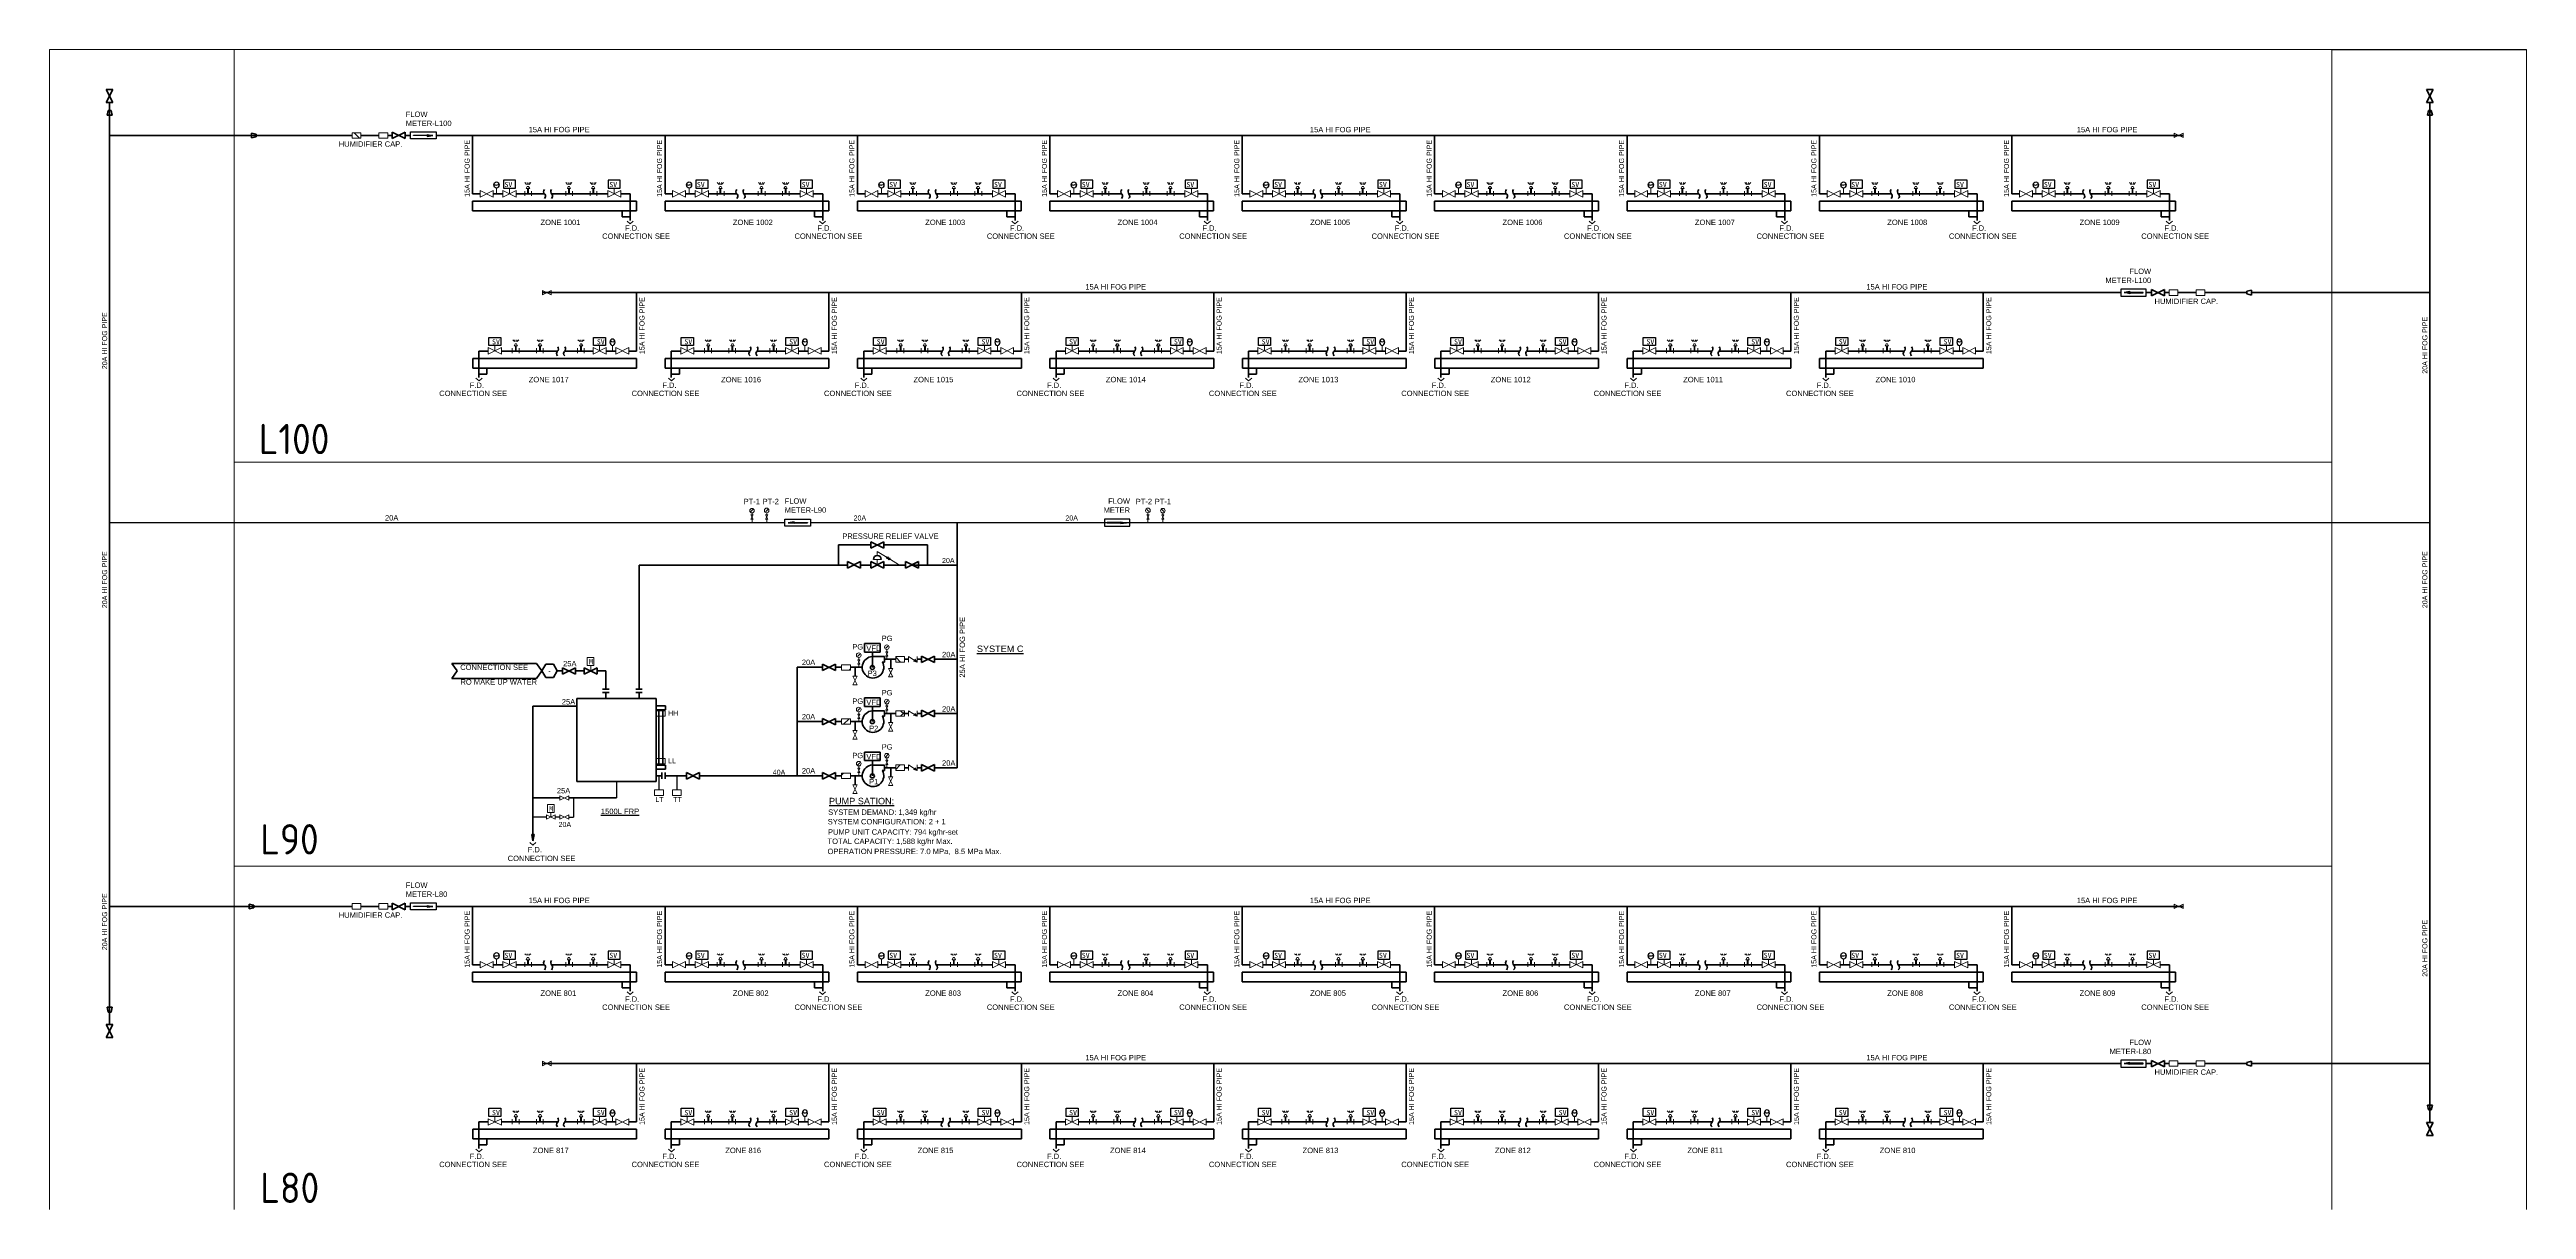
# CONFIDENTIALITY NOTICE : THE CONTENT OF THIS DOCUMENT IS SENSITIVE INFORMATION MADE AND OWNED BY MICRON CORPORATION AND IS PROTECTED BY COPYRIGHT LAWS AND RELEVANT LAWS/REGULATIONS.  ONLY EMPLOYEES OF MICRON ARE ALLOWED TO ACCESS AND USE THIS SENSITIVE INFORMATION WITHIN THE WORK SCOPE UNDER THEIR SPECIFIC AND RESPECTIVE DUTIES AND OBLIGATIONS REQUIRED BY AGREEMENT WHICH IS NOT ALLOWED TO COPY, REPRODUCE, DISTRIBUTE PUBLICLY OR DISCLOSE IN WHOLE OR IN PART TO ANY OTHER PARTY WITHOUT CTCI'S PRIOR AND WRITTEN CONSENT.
# Model space of a CAD drawing. Header units: millimetres. Extents: x 183 to 3972, y 193 to 1833.
# Drawn here: x 2823 to 3972, y 1295 to 1833 of the extents above; entities that cross this region are included whole.
import ezdxf

# ---------------------------------------------------------------- set-up
doc = ezdxf.new("R2010")
doc.units = ezdxf.units.MM
for name, color, linetype in [('DETL-TXT', 7, 'Continuous'), ('M-CWTR-PIPE', 7, 'Continuous'), ('M-CWTR-PIPE-S', 7, 'Continuous'), ('M-CWTR-TEXT', 7, 'Continuous'), ('M-CWTR-VAVE', 7, 'Continuous'), ('M-DETL-60', 7, 'Continuous'), ('M-EQPM-TXT', 7, 'Continuous'), ('M-HVAC-EQPM-P1', 7, 'Continuous'), ('M-PIPE-CHWS12', 7, 'Continuous')]:
    doc.layers.add(name, color=color, linetype=linetype)
doc.styles.add('AA-TXT', font='isocp.shx', dxfattribs={"bigfont": 'chineset.shx'})
pattern_1 = [(45, (2936.831, 1039.553), (-11.29434, 11.29434), []), (135, (2936.831, 1039.553), (-11.29434, -11.29434), [])]
pattern_2 = [(45, (2597.713, 1122.245), (-11.29434, 11.29434), []), (135, (2597.713, 1122.245), (-11.29434, -11.29434), [])]

# ---------------------------------------------------------------- blocks, each defined once
blk = doc.blocks.new('A$C16496DF1')
at = {"layer": 'M-CWTR-VAVE', "color": 2, "linetype": 'Continuous', "lineweight": 35}
for p, q in [((-4, 0), (-4, -2)), ((-4, 0), (0, -2)), ((0, 0), (-4, -2)), ((0, -2), (0, 0))]:
    blk.add_line(p, q, dxfattribs=at)
blk = doc.blocks.new('SE13')
at = {"layer": 'M-CWTR-PIPE-S', "color": 4, "linetype": 'Continuous', "lineweight": 35}
for p, q in [((353, 675.9), (352.5, 673.7)), ((352.5, 673.7), (354.8, 673.7)), ((354.3, 675.9), (353, 675.9)), ((354.8, 673.7), (354.3, 675.9))]:
    blk.add_line(p, q, dxfattribs=at)
blk = doc.blocks.new('SE12')
at = {"layer": 'M-CWTR-PIPE-S'}
blk.add_blockref('SE13', (0, 0), dxfattribs=at)
blk = doc.blocks.new('SE19')
at = {"layer": 'M-CWTR-PIPE-S', "color": 4, "linetype": 'Continuous', "lineweight": 35}
for p, q in [((353, 476.6), (352.5, 478.8)), ((352.5, 478.8), (354.8, 478.8)), ((354.3, 476.6), (353, 476.6)), ((354.8, 478.8), (354.3, 476.6))]:
    blk.add_line(p, q, dxfattribs=at)
blk = doc.blocks.new('SE18')
at = {"layer": 'M-CWTR-PIPE-S'}
blk.add_blockref('SE19', (0, 0), dxfattribs=at)
blk = doc.blocks.new('SE21')
at = {"layer": 'M-CWTR-PIPE-S', "color": 4, "linetype": 'Continuous', "lineweight": 35}
for p, q in [((357.6, 481.9), (357.6, 484.1)), ((357.6, 484.1), (359.8, 483.6)), ((359.8, 482.4), (357.6, 481.9)), ((359.8, 483.6), (359.8, 482.4))]:
    blk.add_line(p, q, dxfattribs=at)
blk = doc.blocks.new('SE20')
at = {"layer": 'M-CWTR-PIPE-S'}
blk.add_blockref('SE21', (0, 0), dxfattribs=at)
blk = doc.blocks.new('SE17')
at = {"layer": 'M-CWTR-PIPE-S', "color": 4, "linetype": 'Continuous', "lineweight": 35}
for p, q in [((356, 665.8), (356, 668)), ((356, 668), (358.2, 667.5)), ((358.2, 666.3), (356, 665.8)), ((358.2, 667.5), (358.2, 666.3))]:
    blk.add_line(p, q, dxfattribs=at)
blk = doc.blocks.new('SE16')
at = {"layer": 'M-CWTR-PIPE-S'}
blk.add_blockref('SE17', (0, 0), dxfattribs=at)
blk = doc.blocks.new('SE1')
at = {"layer": 'M-HVAC-EQPM-P1', "color": 22, "linetype": 'Continuous', "lineweight": 35}
for p, q in [((164.3, 482.5), (168.7, 482.5)), ((164.3, 480.6), (164.3, 482.5)), ((168.7, 480.6), (164.3, 480.6)), ((168.7, 482.5), (168.7, 480.6))]:
    blk.add_line(p, q, dxfattribs=at)
blk = doc.blocks.new('SE')
at = {"layer": 'M-HVAC-EQPM-P1'}
blk.add_blockref('SE1', (0, 0), dxfattribs=at)
blk = doc.blocks.new('SE3')
at = {"layer": 'M-HVAC-EQPM-P1', "color": 22, "linetype": 'Continuous', "lineweight": 35}
for p, q in [((165.6, 480.6), (167.4, 480.6)), ((165.6, 455.1), (165.6, 480.6)), ((167.4, 480.6), (167.4, 455.1)), ((167.4, 455.1), (165.6, 455.1))]:
    blk.add_line(p, q, dxfattribs=at)
blk = doc.blocks.new('SE2')
at = {"layer": 'M-HVAC-EQPM-P1'}
blk.add_blockref('SE3', (0, 0), dxfattribs=at)
blk = doc.blocks.new('SE5')
at = {"layer": 'M-HVAC-EQPM-P1', "color": 22, "linetype": 'Continuous', "lineweight": 35}
for p, q in [((164.3, 455.1), (168.7, 455.1)), ((164.3, 453.2), (164.3, 455.1)), ((168.7, 453.2), (164.3, 453.2)), ((168.7, 455.1), (168.7, 453.2))]:
    blk.add_line(p, q, dxfattribs=at)
blk = doc.blocks.new('SE4')
at = {"layer": 'M-HVAC-EQPM-P1'}
blk.add_blockref('SE5', (0, 0), dxfattribs=at)
blk = doc.blocks.new('SE7')
at = {"layer": 'M-CWTR-TEXT', "color": 3, "linetype": 'Continuous', "lineweight": 35}
for p, q in [((120.1, 428.8), (119.6, 431.7)), ((119.6, 431.7), (120.6, 431.7)), ((120.6, 431.7), (120.1, 428.8))]:
    blk.add_line(p, q, dxfattribs=at)
blk = doc.blocks.new('SE6')
at = {"layer": 'M-CWTR-TEXT'}
blk.add_blockref('SE7', (0, 0), dxfattribs=at)
blk = doc.blocks.new('SE9')
at = {"layer": 'DETL-TXT', "color": 4, "linetype": 'Continuous', "lineweight": 35}
for p, q in [((113.5, 501.6), (111.7, 498.5)), ((111.7, 498.5), (113.5, 495.5)), ((117, 501.6), (113.5, 501.6)), ((113.5, 495.5), (117, 495.5)), ((118.7, 498.5), (117, 501.6)), ((117, 495.5), (118.7, 498.5))]:
    blk.add_line(p, q, dxfattribs=at)
blk = doc.blocks.new('SE8')
at = {"layer": 'DETL-TXT'}
blk.add_blockref('SE9', (0, 0), dxfattribs=at)
blk = doc.blocks.new('SE11')
at = {"layer": 'DETL-TXT', "color": 4, "linetype": 'Continuous', "lineweight": 35}
for p, q in [((109.2, 502), (70.2, 502)), ((70.2, 502), (72.7, 498.5)), ((72.7, 498.5), (70.2, 495)), ((70.2, 495), (109.2, 495)), ((111.7, 498.5), (109.2, 502)), ((109.2, 495), (111.7, 498.5))]:
    blk.add_line(p, q, dxfattribs=at)
blk = doc.blocks.new('SE10')
at = {"layer": 'DETL-TXT'}
blk.add_blockref('SE11', (0, 0), dxfattribs=at)

msp = doc.modelspace()

# ---------------------------------------------------------------- hatches: boundary and pattern name
h = msp.add_hatch(color=2)
h.dxf.hatch_style = 1
h.paths.add_polyline_path([(3001.1, 1793.2), (2992.2, 1793.2), (2992.2, 1793.1), (2998.4, 1793.1), (2998.4, 1792.7)])
h.paths.add_polyline_path([(3001.1, 1793.2), (2998.4, 1793.6), (2998.4, 1793.3), (2992.2, 1793.3), (2992.2, 1793.2)])
h = msp.add_hatch(color=2)
h.dxf.hatch_style = 1
h.paths.add_polyline_path([(3785.3, 1720.3), (3794.2, 1720.3), (3794.2, 1720.2), (3788, 1720.2), (3788, 1719.8)])
h.paths.add_polyline_path([(3785.3, 1720.3), (3788, 1720.8), (3788, 1720.4), (3794.2, 1720.4), (3794.2, 1720.3)])
h = msp.add_hatch(color=2)
h.dxf.hatch_style = 1
h.paths.add_polyline_path([(3165.9, 1613.6), (3174.8, 1613.6), (3174.8, 1613.7), (3168.6, 1613.7), (3168.6, 1614.1)])
h.paths.add_polyline_path([(3165.9, 1613.6), (3168.6, 1613.2), (3168.6, 1613.5), (3174.8, 1613.5), (3174.8, 1613.6)])
h = msp.add_hatch(color=2)
h.dxf.hatch_style = 1
h.paths.add_polyline_path([(3322.7, 1613.6), (3313.8, 1613.6), (3313.8, 1613.7), (3320, 1613.7), (3320, 1614.1)])
h.paths.add_polyline_path([(3322.7, 1613.6), (3320, 1613.2), (3320, 1613.5), (3313.8, 1613.5), (3313.8, 1613.6)])
h = msp.add_hatch(color=2)
h.dxf.hatch_style = 1
h.paths.add_polyline_path([(3001.1, 1435.7), (2992.2, 1435.7), (2992.2, 1435.6), (2998.4, 1435.6), (2998.4, 1435.3)])
h.paths.add_polyline_path([(3001.1, 1435.7), (2998.4, 1436.2), (2998.4, 1435.8), (2992.2, 1435.8), (2992.2, 1435.7)])
h = msp.add_hatch(color=2)
h.dxf.hatch_style = 1
h.paths.add_polyline_path([(3785.3, 1362.9), (3794.2, 1362.9), (3794.2, 1362.7), (3788, 1362.7), (3788, 1362.4)])
h.paths.add_polyline_path([(3785.3, 1362.9), (3788, 1363.3), (3788, 1363), (3794.2, 1363), (3794.2, 1362.9)])
at = {"layer": 'M-CWTR-TEXT', "linetype": 'Continuous', "lineweight": 5}
msp.add_hatch(color=3, dxfattribs=at).paths.add_polyline_path([(3047.5, 1466.1), (3048, 1469), (3047.1, 1469)])
at = {"layer": 'M-CWTR-VAVE', "lineweight": 0}
h = msp.add_hatch(dxfattribs=at)
h.set_pattern_fill('ANSI37', color=2, scale=5.030745, style=0)
h.set_pattern_definition(pattern_2)
h.paths.add_polyline_path([(2967.7, 1794.4), (2963.7, 1794.4), (2963.7, 1791.9), (2967.7, 1791.9)])
h = msp.add_hatch(dxfattribs=at)
h.set_pattern_fill('ANSI37', color=2, scale=5.030745, style=0)
h.set_pattern_definition(pattern_2)
h.paths.add_polyline_path([(2976.1, 1794.4), (2976.1, 1791.9), (2980.2, 1791.9), (2980.2, 1794.4)])
h = msp.add_hatch(dxfattribs=at)
h.set_pattern_fill('ANSI37', color=2, scale=5.030745, style=0)
h.set_pattern_definition(pattern_1)
h.paths.add_polyline_path([(3215.8, 1551.6), (3215.8, 1549), (3219.8, 1549), (3219.8, 1551.6)])
h = msp.add_hatch(dxfattribs=at)
h.set_pattern_fill('ANSI37', color=2, scale=5.030745, style=0)
h.set_pattern_definition(pattern_1)
h.paths.add_polyline_path([(3190.6, 1547.8), (3190.6, 1545.3), (3194.7, 1545.3), (3194.7, 1547.8)])
h = msp.add_hatch(dxfattribs=at)
h.set_pattern_fill('ANSI37', color=2, scale=5.030745, style=0)
h.set_pattern_definition(pattern_1)
h.paths.add_polyline_path([(3190.6, 1520.2), (3194.7, 1520.2), (3194.7, 1522.7), (3190.6, 1522.7)])
h = msp.add_hatch(dxfattribs=at)
h.set_pattern_fill('ANSI37', color=2, scale=5.030745, style=0)
h.set_pattern_definition(pattern_1)
h.paths.add_polyline_path([(3215.8, 1523.9), (3219.8, 1523.9), (3219.8, 1526.4), (3215.8, 1526.4)])
h = msp.add_hatch(dxfattribs=at)
h.set_pattern_fill('ANSI37', color=2, scale=5.030745, style=0)
h.set_pattern_definition(pattern_1)
h.paths.add_polyline_path([(3190.6, 1495), (3194.7, 1495), (3194.7, 1497.5), (3190.6, 1497.5)])
h = msp.add_hatch(dxfattribs=at)
h.set_pattern_fill('ANSI37', color=2, scale=5.030745, style=0)
h.set_pattern_definition(pattern_1)
h.paths.add_polyline_path([(3215.8, 1498.7), (3219.8, 1498.7), (3219.8, 1501.3), (3215.8, 1501.3)])

# ---------------------------------------------------------------- linework, layer by layer
at = {"color": 4}
for p, q in [((3001.1, 1793.2), (2992.2, 1793.2)), ((2998.4, 1793.6), (3001.1, 1793.2)), ((2998.4, 1793.6), (2998.4, 1793.3)), ((2998.4, 1792.7), (3001.1, 1793.2)), ((2998.4, 1793.1), (2998.4, 1792.7)), ((3788, 1720.8), (3785.3, 1720.3)), ((3788, 1719.8), (3785.3, 1720.3)), ((3788, 1720.8), (3788, 1720.4)), ((3788, 1720.2), (3788, 1719.8)), ((3164.3, 1613.6), (2851.2, 1613.6)), ((3168.6, 1614.1), (3165.9, 1613.6)), ((3168.6, 1613.2), (3165.9, 1613.6)), ((3165.9, 1613.6), (3174.8, 1613.6)), ((3168.6, 1613.7), (3168.6, 1614.1)), ((3168.6, 1613.2), (3168.6, 1613.5)), ((3927.1, 1613.6), (3176.2, 1613.6)), ((3322.7, 1613.6), (3313.8, 1613.6)), ((3320, 1613.7), (3320, 1614.1)), ((3320, 1614.1), (3322.7, 1613.6)), ((3320, 1613.2), (3322.7, 1613.6)), ((3320, 1613.2), (3320, 1613.5)), ((3001.1, 1435.7), (2992.2, 1435.7)), ((2998.4, 1436.2), (3001.1, 1435.7)), ((2998.4, 1436.2), (2998.4, 1435.8)), ((2998.4, 1435.3), (3001.1, 1435.7)), ((2998.4, 1435.6), (2998.4, 1435.3)), ((3788, 1363.3), (3785.3, 1362.9)), ((3788, 1362.4), (3785.3, 1362.9)), ((3788, 1363.3), (3788, 1363)), ((3788, 1362.7), (3788, 1362.4))]:
    msp.add_line(p, q, dxfattribs=at)
at = {"color": 4, "linetype": 'Continuous', "lineweight": 35}
for p, q in [((3019.5, 1762.7), (3019.5, 1758.2)), ((3019.5, 1762.7), (3095.5, 1762.7)), ((3019.5, 1758.2), (3095.5, 1758.2)), ((3088.9, 1755.4), (3088.9, 1758.2)), ((3095.5, 1758.2), (3095.5, 1762.7)), ((3108.8, 1762.7), (3108.8, 1758.2)), ((3108.8, 1762.7), (3184.7, 1762.7)), ((3108.8, 1758.2), (3184.7, 1758.2)), ((3178.1, 1755.4), (3178.1, 1758.2)), ((3184.7, 1758.2), (3184.7, 1762.7)), ((3198, 1762.7), (3198, 1758.2)), ((3198, 1762.7), (3273.9, 1762.7)), ((3198, 1758.2), (3273.9, 1758.2)), ((3267.3, 1755.4), (3267.3, 1758.2)), ((3273.9, 1758.2), (3273.9, 1762.7)), ((3287.2, 1762.7), (3287.2, 1758.2)), ((3287.2, 1762.7), (3363.1, 1762.7)), ((3287.2, 1758.2), (3363.1, 1758.2)), ((3356.6, 1755.4), (3356.6, 1758.2)), ((3363.1, 1758.2), (3363.1, 1762.7)), ((3376.4, 1762.7), (3376.4, 1758.2)), ((3376.4, 1762.7), (3452.4, 1762.7)), ((3376.4, 1758.2), (3452.4, 1758.2)), ((3445.8, 1755.4), (3445.8, 1758.2)), ((3452.4, 1758.2), (3452.4, 1762.7)), ((3465.6, 1762.7), (3465.6, 1758.2)), ((3465.6, 1762.7), (3541.6, 1762.7)), ((3465.6, 1758.2), (3541.6, 1758.2)), ((3535, 1755.4), (3535, 1758.2)), ((3541.6, 1758.2), (3541.6, 1762.7)), ((3554.9, 1762.7), (3554.9, 1758.2)), ((3554.9, 1762.7), (3630.8, 1762.7)), ((3554.9, 1758.2), (3630.8, 1758.2)), ((3624.2, 1755.4), (3624.2, 1758.2)), ((3630.8, 1758.2), (3630.8, 1762.7)), ((3644.1, 1762.7), (3644.1, 1758.2)), ((3644.1, 1762.7), (3720, 1762.7)), ((3644.1, 1758.2), (3720, 1758.2)), ((3713.4, 1755.4), (3713.4, 1758.2)), ((3720, 1758.2), (3720, 1762.7)), ((3733.3, 1762.7), (3733.3, 1758.2)), ((3733.3, 1762.7), (3809.2, 1762.7)), ((3733.3, 1758.2), (3809.2, 1758.2)), ((3802.6, 1755.4), (3802.6, 1758.2)), ((3809.2, 1758.2), (3809.2, 1762.7)), ((3092.6, 1755.4), (3088.9, 1755.4)), ((3181.9, 1755.4), (3178.1, 1755.4)), ((3271.1, 1755.4), (3267.3, 1755.4)), ((3360.3, 1755.4), (3356.6, 1755.4)), ((3449.5, 1755.4), (3445.8, 1755.4)), ((3538.7, 1755.4), (3535, 1755.4)), ((3628, 1755.4), (3624.2, 1755.4)), ((3717.2, 1755.4), (3713.4, 1755.4)), ((3806.4, 1755.4), (3802.6, 1755.4)), ((3019.6, 1685.3), (3019.6, 1689.8)), ((3095.5, 1689.8), (3019.6, 1689.8)), ((3095.5, 1689.8), (3095.5, 1685.3)), ((3108.8, 1685.3), (3108.8, 1689.8)), ((3184.7, 1689.8), (3108.8, 1689.8)), ((3184.7, 1689.8), (3184.7, 1685.3)), ((3198, 1685.3), (3198, 1689.8)), ((3274, 1689.8), (3198, 1689.8)), ((3274, 1689.8), (3274, 1685.3)), ((3287.2, 1685.3), (3287.2, 1689.8)), ((3363.2, 1689.8), (3287.2, 1689.8)), ((3363.2, 1689.8), (3363.2, 1685.3)), ((3376.5, 1685.3), (3376.5, 1689.8)), ((3452.4, 1689.8), (3376.5, 1689.8)), ((3452.4, 1689.8), (3452.4, 1685.3)), ((3465.7, 1685.3), (3465.7, 1689.8)), ((3541.6, 1689.8), (3465.7, 1689.8)), ((3541.6, 1689.8), (3541.6, 1685.3)), ((3554.9, 1685.3), (3554.9, 1689.8)), ((3630.8, 1689.8), (3554.9, 1689.8)), ((3630.8, 1689.8), (3630.8, 1685.3)), ((3644.1, 1685.3), (3644.1, 1689.8)), ((3720, 1689.8), (3644.1, 1689.8)), ((3720, 1689.8), (3720, 1685.3)), ((3095.5, 1685.3), (3019.6, 1685.3)), ((3022.4, 1682.5), (3026.2, 1682.5)), ((3026.2, 1682.5), (3026.2, 1685.3)), ((3184.7, 1685.3), (3108.8, 1685.3)), ((3111.6, 1682.5), (3115.4, 1682.5)), ((3115.4, 1682.5), (3115.4, 1685.3)), ((3274, 1685.3), (3198, 1685.3)), ((3200.9, 1682.5), (3204.6, 1682.5)), ((3204.6, 1682.5), (3204.6, 1685.3)), ((3363.2, 1685.3), (3287.2, 1685.3)), ((3290.1, 1682.5), (3293.8, 1682.5)), ((3293.8, 1682.5), (3293.8, 1685.3)), ((3452.4, 1685.3), (3376.5, 1685.3)), ((3379.3, 1682.5), (3383, 1682.5)), ((3383, 1682.5), (3383, 1685.3)), ((3541.6, 1685.3), (3465.7, 1685.3)), ((3468.5, 1682.5), (3472.3, 1682.5)), ((3472.3, 1682.5), (3472.3, 1685.3)), ((3630.8, 1685.3), (3554.9, 1685.3)), ((3557.7, 1682.5), (3561.5, 1682.5)), ((3561.5, 1682.5), (3561.5, 1685.3)), ((3720, 1685.3), (3644.1, 1685.3)), ((3647, 1682.5), (3650.7, 1682.5)), ((3650.7, 1682.5), (3650.7, 1685.3)), ((3019.5, 1405.3), (3019.5, 1400.7)), ((3019.5, 1405.3), (3095.5, 1405.3)), ((3095.5, 1400.7), (3095.5, 1405.3)), ((3108.8, 1405.3), (3108.8, 1400.7)), ((3108.8, 1405.3), (3184.7, 1405.3)), ((3184.7, 1400.7), (3184.7, 1405.3)), ((3198, 1405.3), (3198, 1400.7)), ((3198, 1405.3), (3273.9, 1405.3)), ((3273.9, 1400.7), (3273.9, 1405.3)), ((3287.2, 1405.3), (3287.2, 1400.7)), ((3287.2, 1405.3), (3363.1, 1405.3)), ((3363.1, 1400.7), (3363.1, 1405.3)), ((3376.4, 1405.3), (3376.4, 1400.7)), ((3376.4, 1405.3), (3452.4, 1405.3)), ((3452.4, 1400.7), (3452.4, 1405.3)), ((3465.6, 1405.3), (3465.6, 1400.7)), ((3465.6, 1405.3), (3541.6, 1405.3)), ((3541.6, 1400.7), (3541.6, 1405.3)), ((3554.9, 1405.3), (3554.9, 1400.7)), ((3554.9, 1405.3), (3630.8, 1405.3)), ((3630.8, 1400.7), (3630.8, 1405.3)), ((3644.1, 1405.3), (3644.1, 1400.7)), ((3644.1, 1405.3), (3720, 1405.3)), ((3720, 1400.7), (3720, 1405.3)), ((3733.3, 1405.3), (3733.3, 1400.7)), ((3733.3, 1405.3), (3809.2, 1405.3)), ((3809.2, 1400.7), (3809.2, 1405.3)), ((3019.5, 1400.7), (3095.5, 1400.7)), ((3088.9, 1398), (3088.9, 1400.7)), ((3092.6, 1398), (3088.9, 1398)), ((3108.8, 1400.7), (3184.7, 1400.7)), ((3178.1, 1398), (3178.1, 1400.7)), ((3181.9, 1398), (3178.1, 1398)), ((3198, 1400.7), (3273.9, 1400.7)), ((3267.3, 1398), (3267.3, 1400.7)), ((3271.1, 1398), (3267.3, 1398)), ((3287.2, 1400.7), (3363.1, 1400.7)), ((3356.6, 1398), (3356.6, 1400.7)), ((3360.3, 1398), (3356.6, 1398)), ((3376.4, 1400.7), (3452.4, 1400.7)), ((3445.8, 1398), (3445.8, 1400.7)), ((3449.5, 1398), (3445.8, 1398)), ((3465.6, 1400.7), (3541.6, 1400.7)), ((3535, 1398), (3535, 1400.7)), ((3538.7, 1398), (3535, 1398)), ((3554.9, 1400.7), (3630.8, 1400.7)), ((3624.2, 1398), (3624.2, 1400.7)), ((3628, 1398), (3624.2, 1398)), ((3644.1, 1400.7), (3720, 1400.7)), ((3713.4, 1398), (3713.4, 1400.7)), ((3717.2, 1398), (3713.4, 1398)), ((3733.3, 1400.7), (3809.2, 1400.7)), ((3802.6, 1398), (3802.6, 1400.7)), ((3806.4, 1398), (3802.6, 1398)), ((3019.6, 1327.9), (3019.6, 1332.4)), ((3095.5, 1332.4), (3019.6, 1332.4)), ((3095.5, 1332.4), (3095.5, 1327.9)), ((3108.8, 1327.9), (3108.8, 1332.4)), ((3184.7, 1332.4), (3108.8, 1332.4)), ((3184.7, 1332.4), (3184.7, 1327.9)), ((3198, 1327.9), (3198, 1332.4)), ((3274, 1332.4), (3198, 1332.4)), ((3274, 1332.4), (3274, 1327.9)), ((3287.2, 1327.9), (3287.2, 1332.4)), ((3363.2, 1332.4), (3287.2, 1332.4)), ((3363.2, 1332.4), (3363.2, 1327.9)), ((3376.5, 1327.9), (3376.5, 1332.4)), ((3452.4, 1332.4), (3376.5, 1332.4)), ((3452.4, 1332.4), (3452.4, 1327.9)), ((3465.7, 1327.9), (3465.7, 1332.4)), ((3541.6, 1332.4), (3465.7, 1332.4)), ((3541.6, 1332.4), (3541.6, 1327.9)), ((3554.9, 1327.9), (3554.9, 1332.4)), ((3630.8, 1332.4), (3554.9, 1332.4)), ((3630.8, 1332.4), (3630.8, 1327.9)), ((3644.1, 1327.9), (3644.1, 1332.4)), ((3720, 1332.4), (3644.1, 1332.4)), ((3720, 1332.4), (3720, 1327.9)), ((3095.5, 1327.9), (3019.6, 1327.9)), ((3022.4, 1325.1), (3026.2, 1325.1)), ((3026.2, 1325.1), (3026.2, 1327.9)), ((3184.7, 1327.9), (3108.8, 1327.9)), ((3111.6, 1325.1), (3115.4, 1325.1)), ((3115.4, 1325.1), (3115.4, 1327.9)), ((3274, 1327.9), (3198, 1327.9)), ((3200.9, 1325.1), (3204.6, 1325.1)), ((3204.6, 1325.1), (3204.6, 1327.9)), ((3363.2, 1327.9), (3287.2, 1327.9)), ((3290.1, 1325.1), (3293.8, 1325.1)), ((3293.8, 1325.1), (3293.8, 1327.9)), ((3452.4, 1327.9), (3376.5, 1327.9)), ((3379.3, 1325.1), (3383, 1325.1)), ((3383, 1325.1), (3383, 1327.9)), ((3541.6, 1327.9), (3465.7, 1327.9)), ((3468.5, 1325.1), (3472.3, 1325.1)), ((3472.3, 1325.1), (3472.3, 1327.9)), ((3630.8, 1327.9), (3554.9, 1327.9)), ((3557.7, 1325.1), (3561.5, 1325.1)), ((3561.5, 1325.1), (3561.5, 1327.9)), ((3720, 1327.9), (3644.1, 1327.9)), ((3647, 1325.1), (3650.7, 1325.1)), ((3650.7, 1325.1), (3650.7, 1327.9))]:
    msp.add_line(p, q, dxfattribs=at)
at = {"color": 2}
for points in [[(3002.7, 1791.6), (2990.8, 1791.6), (2990.8, 1794.8), (3002.7, 1794.8)], [(3783.8, 1718.7), (3795.6, 1718.7), (3795.6, 1721.9), (3783.8, 1721.9)], [(3164.3, 1615.2), (3176.2, 1615.2), (3176.2, 1612), (3164.3, 1612)], [(3324.3, 1615.2), (3312.5, 1615.2), (3312.5, 1612), (3324.3, 1612)], [(3002.7, 1434.1), (2990.8, 1434.1), (2990.8, 1437.3), (3002.7, 1437.3)], [(3783.8, 1361.2), (3795.6, 1361.2), (3795.6, 1364.5), (3783.8, 1364.5)]]:
    msp.add_lwpolyline(points, close=True, dxfattribs=at)
for points in [[(2998.4, 1793.1), (2992.2, 1793.1), (2992.2, 1793.3), (2998.4, 1793.3)], [(3788, 1720.2), (3794.2, 1720.2), (3794.2, 1720.4)], [(3168.6, 1613.7), (3174.8, 1613.7), (3174.8, 1613.5), (3168.6, 1613.5)], [(3320, 1613.7), (3313.8, 1613.7), (3313.8, 1613.5), (3320, 1613.5)], [(2998.4, 1435.6), (2992.2, 1435.6), (2992.2, 1435.8), (2998.4, 1435.8)], [(3788, 1362.7), (3794.2, 1362.7), (3794.2, 1363), (3788, 1363)]]:
    msp.add_lwpolyline(points, dxfattribs=at)
at = {"layer": 'M-CWTR-PIPE', "color": 4, "linetype": 'Continuous', "lineweight": 35}
for p, q in [((3061.2, 1544.9), (3058.7, 1544.9)), ((3071.2, 1544.9), (3067.2, 1544.9)), ((3081.3, 1544.9), (3077.3, 1544.9)), ((3081.3, 1536.4), (3081.3, 1544.9)), ((3047.5, 1528.6), (3047.5, 1469)), ((3067.9, 1528.6), (3047.5, 1528.6)), ((3060, 1486), (3047.5, 1486)), ((3086.2, 1486), (3064.1, 1486))]:
    msp.add_line(p, q, dxfattribs=at)
at = {"layer": 'M-CWTR-PIPE', "color": 4}
for p, q in [((3086.2, 1493.6), (3086.2, 1486)), ((3066.3, 1486), (3066.3, 1477.1)), ((3053.8, 1477.1), (3047.5, 1477.1)), ((3060, 1477.1), (3057.8, 1477.1)), ((3064.1, 1477.1), (3066.3, 1477.1))]:
    msp.add_line(p, q, dxfattribs=at)
at = {"layer": 'M-CWTR-PIPE-S', "color": 4, "linetype": 'Continuous', "lineweight": 35}
for p, q in [((3244.3, 1550.3), (3244.3, 1613.6)), ((3189.2, 1594), (3189.2, 1603.3)), ((3189.2, 1603.3), (3204.2, 1603.3)), ((3210.2, 1603.3), (3230.5, 1603.3)), ((3230.5, 1594), (3230.5, 1603.3)), ((3096.7, 1594), (3096.7, 1536.4)), ((3193.4, 1594), (3096.7, 1594)), ((3204.2, 1594), (3199.4, 1594)), ((3220.2, 1594), (3210.2, 1594)), ((3244.3, 1594), (3223.2, 1594)), ((3181.8, 1546.6), (3170, 1546.6)), ((3170, 1496.3), (3170, 1546.6)), ((3190.6, 1546.6), (3187.8, 1546.6)), ((3200.2, 1546.6), (3194.7, 1546.6)), ((3196.9, 1546.6), (3196.9, 1542.4)), ((3210.6, 1550.3), (3215.8, 1550.3)), ((3213.4, 1550.3), (3213.4, 1546.1)), ((3219.8, 1550.3), (3221.7, 1550.3)), ((3225.7, 1550.3), (3227.6, 1550.3)), ((3233.7, 1550.3), (3244.3, 1550.3)), ((3244.3, 1525.1), (3244.3, 1550.3)), ((3181.8, 1521.4), (3170, 1521.4)), ((3190.6, 1521.4), (3187.8, 1521.4)), ((3200.2, 1521.4), (3194.7, 1521.4)), ((3196.9, 1521.4), (3196.9, 1517.3)), ((3210.6, 1525.1), (3215.8, 1525.1)), ((3213.4, 1525.1), (3213.4, 1521)), ((3219.8, 1525.1), (3221.7, 1525.1)), ((3225.7, 1525.1), (3227.6, 1525.1)), ((3233.7, 1525.1), (3244.3, 1525.1)), ((3244.3, 1500), (3244.3, 1525.1)), ((3118.7, 1496.3), (3108.8, 1496.3)), ((3118.7, 1496.3), (3118.4, 1496.3)), ((3118.7, 1496.3), (3118.4, 1496.3)), ((3181.8, 1496.3), (3124.8, 1496.3)), ((3190.6, 1496.3), (3187.8, 1496.3)), ((3200.2, 1496.3), (3194.7, 1496.3)), ((3196.9, 1496.3), (3196.9, 1492.1)), ((3210.6, 1500), (3215.8, 1500)), ((3213.4, 1500), (3213.4, 1495.8)), ((3219.8, 1500), (3221.7, 1500)), ((3225.7, 1500), (3227.6, 1500)), ((3233.7, 1500), (3244.3, 1500))]:
    msp.add_line(p, q, dxfattribs=at)
at = {"layer": 'M-CWTR-TEXT', "color": 252, "linetype": 'Continuous', "lineweight": 35}
for p, q in [((3092.6, 1754.2), (3092.6, 1753.8)), ((3181.9, 1754.2), (3181.9, 1753.8)), ((3271.1, 1754.2), (3271.1, 1753.8)), ((3360.3, 1754.2), (3360.3, 1753.8)), ((3449.5, 1754.2), (3449.5, 1753.8)), ((3538.7, 1754.2), (3538.7, 1753.8)), ((3628, 1754.2), (3628, 1753.8)), ((3717.2, 1754.2), (3717.2, 1753.8)), ((3806.4, 1754.2), (3806.4, 1753.8)), ((3022.4, 1681.3), (3022.4, 1681)), ((3111.6, 1681.3), (3111.6, 1681)), ((3200.9, 1681.3), (3200.9, 1681)), ((3290.1, 1681.3), (3290.1, 1681)), ((3379.3, 1681.3), (3379.3, 1681)), ((3468.5, 1681.3), (3468.5, 1681)), ((3557.7, 1681.3), (3557.7, 1681)), ((3647, 1681.3), (3647, 1681)), ((3092.6, 1396.7), (3092.6, 1396.4)), ((3181.9, 1396.7), (3181.9, 1396.4)), ((3271.1, 1396.7), (3271.1, 1396.4)), ((3360.3, 1396.7), (3360.3, 1396.4)), ((3449.5, 1396.7), (3449.5, 1396.4)), ((3538.7, 1396.7), (3538.7, 1396.4)), ((3628, 1396.7), (3628, 1396.4)), ((3717.2, 1396.7), (3717.2, 1396.4)), ((3806.4, 1396.7), (3806.4, 1396.4)), ((3022.4, 1323.9), (3022.4, 1323.5)), ((3111.6, 1323.9), (3111.6, 1323.5)), ((3200.9, 1323.9), (3200.9, 1323.5)), ((3290.1, 1323.9), (3290.1, 1323.5)), ((3379.3, 1323.9), (3379.3, 1323.5)), ((3468.5, 1323.9), (3468.5, 1323.5)), ((3557.7, 1323.9), (3557.7, 1323.5)), ((3647, 1323.9), (3647, 1323.5))]:
    msp.add_line(p, q, dxfattribs=at)
at = {"layer": 'M-CWTR-TEXT', "color": 3, "linetype": 'Continuous', "lineweight": 35}
msp.add_open_spline([(3047.5, 1466.1), (3047.1, 1469), (3048, 1469), (3047.5, 1466.1)], degree=1, dxfattribs=at)
at = {"layer": 'M-CWTR-VAVE', "color": 1, "lineweight": 0}
for p, q in [((3881.6, 1833), (2823.4, 1833)), ((2823.4, 1295.2), (2823.4, 1833)), ((2909, 1295.2), (2909, 1833)), ((3881.6, 1295.2), (3881.6, 1833)), ((3971.9, 1295.2), (3971.9, 1833)), ((2909, 1641.7), (3881.6, 1641.7)), ((2909, 1454.4), (3881.6, 1454.4))]:
    msp.add_line(p, q, dxfattribs=at)
at = {"layer": 'M-CWTR-VAVE', "color": 2, "lineweight": 0}
for p, q in [((2963.7, 1794.4), (2963.7, 1791.9)), ((2967.7, 1794.4), (2963.7, 1794.4)), ((2967.7, 1794.4), (2963.7, 1794.4)), ((2963.7, 1794.4), (2963.7, 1791.9)), ((2963.7, 1791.9), (2967.7, 1791.9)), ((2963.7, 1791.9), (2967.7, 1791.9)), ((2967.7, 1791.9), (2967.7, 1794.4)), ((2967.7, 1791.9), (2967.7, 1794.4)), ((2976.1, 1791.9), (2976.1, 1794.4)), ((2976.1, 1794.4), (2980.2, 1794.4)), ((2976.1, 1794.4), (2980.2, 1794.4)), ((2976.1, 1791.9), (2976.1, 1794.4)), ((2980.2, 1791.9), (2976.1, 1791.9)), ((2980.2, 1791.9), (2976.1, 1791.9)), ((2980.2, 1794.4), (2980.2, 1791.9)), ((2980.2, 1794.4), (2980.2, 1791.9)), ((3808.6, 1792.2), (3808.6, 1794.2)), ((3812.7, 1794.2), (3808.6, 1792.2)), ((3808.6, 1794.2), (3812.7, 1792.2)), ((3812.7, 1794.2), (3812.7, 1792.2)), ((3044.6, 1770.5), (3043.8, 1771.3)), ((3044.4, 1768.5), (3044.9, 1769.5)), ((3045, 1770.5), (3044.8, 1771.3)), ((3045.5, 1769.5), (3044.9, 1769.5)), ((3045.5, 1770.5), (3045.7, 1771.3)), ((3046, 1768.5), (3045.5, 1769.5)), ((3045.8, 1770.5), (3046.6, 1771.3)), ((3063.6, 1770.5), (3062.8, 1771.3)), ((3063.5, 1768.5), (3063.9, 1769.5)), ((3064, 1770.5), (3063.8, 1771.3)), ((3064.5, 1769.5), (3063.9, 1769.5)), ((3064.5, 1770.5), (3064.7, 1771.3)), ((3065, 1768.5), (3064.5, 1769.5)), ((3064.8, 1770.5), (3065.6, 1771.3)), ((3074.9, 1770.5), (3074.1, 1771.3)), ((3074.7, 1768.5), (3075.1, 1769.5)), ((3075.2, 1770.5), (3075, 1771.3)), ((3075.8, 1769.5), (3075.1, 1769.5)), ((3075.7, 1770.5), (3075.9, 1771.3)), ((3076.2, 1768.5), (3075.8, 1769.5)), ((3076, 1770.5), (3076.9, 1771.3)), ((3133.9, 1770.5), (3133, 1771.3)), ((3133.7, 1768.5), (3134.1, 1769.5)), ((3134.2, 1770.5), (3134, 1771.3)), ((3134.8, 1769.5), (3134.1, 1769.5)), ((3134.7, 1770.5), (3134.9, 1771.3)), ((3135.2, 1768.5), (3134.8, 1769.5)), ((3135, 1770.5), (3135.8, 1771.3)), ((3152.9, 1770.5), (3152.1, 1771.3)), ((3152.7, 1768.5), (3153.2, 1769.5)), ((3153.2, 1770.5), (3153, 1771.3)), ((3153.8, 1769.5), (3153.2, 1769.5)), ((3153.7, 1770.5), (3153.9, 1771.3)), ((3154.2, 1768.5), (3153.8, 1769.5)), ((3154.1, 1770.5), (3154.9, 1771.3)), ((3164.1, 1770.5), (3163.3, 1771.3)), ((3163.9, 1768.5), (3164.4, 1769.5)), ((3164.4, 1770.5), (3164.2, 1771.3)), ((3165, 1769.5), (3164.4, 1769.5)), ((3164.9, 1770.5), (3165.1, 1771.3)), ((3165.4, 1768.5), (3165, 1769.5)), ((3165.3, 1770.5), (3166.1, 1771.3)), ((3223.1, 1770.5), (3222.3, 1771.3)), ((3222.9, 1768.5), (3223.4, 1769.5)), ((3223.4, 1770.5), (3223.2, 1771.3)), ((3224, 1769.5), (3223.4, 1769.5)), ((3223.9, 1770.5), (3224.1, 1771.3)), ((3224.4, 1768.5), (3224, 1769.5)), ((3224.3, 1770.5), (3225.1, 1771.3)), ((3242.1, 1770.5), (3241.3, 1771.3)), ((3241.9, 1768.5), (3242.4, 1769.5)), ((3242.4, 1770.5), (3242.2, 1771.3)), ((3243, 1769.5), (3242.4, 1769.5)), ((3242.9, 1770.5), (3243.1, 1771.3)), ((3243.5, 1768.5), (3243, 1769.5)), ((3243.3, 1770.5), (3244.1, 1771.3)), ((3253.3, 1770.5), (3252.5, 1771.3)), ((3253.1, 1768.5), (3253.6, 1769.5)), ((3253.6, 1770.5), (3253.4, 1771.3)), ((3254.2, 1769.5), (3253.6, 1769.5)), ((3254.2, 1770.5), (3254.4, 1771.3)), ((3254.7, 1768.5), (3254.2, 1769.5)), ((3254.5, 1770.5), (3255.3, 1771.3)), ((3312.3, 1770.5), (3311.5, 1771.3)), ((3312.1, 1768.5), (3312.6, 1769.5)), ((3312.6, 1770.5), (3312.4, 1771.3)), ((3313.2, 1769.5), (3312.6, 1769.5)), ((3313.1, 1770.5), (3313.4, 1771.3)), ((3313.7, 1768.5), (3313.2, 1769.5)), ((3313.5, 1770.5), (3314.3, 1771.3)), ((3331.3, 1770.5), (3330.5, 1771.3)), ((3331.1, 1768.5), (3331.6, 1769.5)), ((3331.6, 1770.5), (3331.4, 1771.3)), ((3332.2, 1769.5), (3331.6, 1769.5)), ((3332.2, 1770.5), (3332.4, 1771.3)), ((3332.7, 1768.5), (3332.2, 1769.5)), ((3332.5, 1770.5), (3333.3, 1771.3)), ((3342.5, 1770.5), (3341.7, 1771.3)), ((3342.3, 1768.5), (3342.8, 1769.5)), ((3342.8, 1770.5), (3342.6, 1771.3)), ((3343.4, 1769.5), (3342.8, 1769.5)), ((3343.4, 1770.5), (3343.6, 1771.3)), ((3343.9, 1768.5), (3343.4, 1769.5)), ((3343.7, 1770.5), (3344.5, 1771.3)), ((3401.5, 1770.5), (3400.7, 1771.3)), ((3401.3, 1768.5), (3401.8, 1769.5)), ((3401.8, 1770.5), (3401.6, 1771.3)), ((3402.4, 1769.5), (3401.8, 1769.5)), ((3402.4, 1770.5), (3402.6, 1771.3)), ((3402.9, 1768.5), (3402.4, 1769.5)), ((3402.7, 1770.5), (3403.5, 1771.3)), ((3420.5, 1770.5), (3419.7, 1771.3)), ((3420.3, 1768.5), (3420.8, 1769.5)), ((3420.9, 1770.5), (3420.6, 1771.3)), ((3421.4, 1769.5), (3420.8, 1769.5)), ((3421.4, 1770.5), (3421.6, 1771.3)), ((3421.9, 1768.5), (3421.4, 1769.5)), ((3421.7, 1770.5), (3422.5, 1771.3)), ((3431.7, 1770.5), (3430.9, 1771.3)), ((3431.6, 1768.5), (3432, 1769.5)), ((3432.1, 1770.5), (3431.9, 1771.3)), ((3432.6, 1769.5), (3432, 1769.5)), ((3432.6, 1770.5), (3432.8, 1771.3)), ((3433.1, 1768.5), (3432.6, 1769.5)), ((3432.9, 1770.5), (3433.7, 1771.3)), ((3490.7, 1770.5), (3489.9, 1771.3)), ((3490.5, 1768.5), (3491, 1769.5)), ((3491.1, 1770.5), (3490.8, 1771.3)), ((3491.6, 1769.5), (3491, 1769.5)), ((3491.6, 1770.5), (3491.8, 1771.3)), ((3492.1, 1768.5), (3491.6, 1769.5)), ((3491.9, 1770.5), (3492.7, 1771.3)), ((3509.7, 1770.5), (3508.9, 1771.3)), ((3509.6, 1768.5), (3510, 1769.5)), ((3510.1, 1770.5), (3509.9, 1771.3)), ((3510.6, 1769.5), (3510, 1769.5)), ((3510.6, 1770.5), (3510.8, 1771.3)), ((3511.1, 1768.5), (3510.6, 1769.5)), ((3510.9, 1770.5), (3511.7, 1771.3)), ((3521, 1770.5), (3520.1, 1771.3)), ((3520.8, 1768.5), (3521.2, 1769.5)), ((3521.3, 1770.5), (3521.1, 1771.3)), ((3521.9, 1769.5), (3521.2, 1769.5)), ((3521.8, 1770.5), (3522, 1771.3)), ((3522.3, 1768.5), (3521.9, 1769.5)), ((3522.1, 1770.5), (3522.9, 1771.3)), ((3579.9, 1770.5), (3579.1, 1771.3)), ((3579.8, 1768.5), (3580.2, 1769.5)), ((3580.3, 1770.5), (3580.1, 1771.3)), ((3580.8, 1769.5), (3580.2, 1769.5)), ((3580.8, 1770.5), (3581, 1771.3)), ((3581.3, 1768.5), (3580.8, 1769.5)), ((3581.1, 1770.5), (3581.9, 1771.3)), ((3599, 1770.5), (3598.2, 1771.3)), ((3598.8, 1768.5), (3599.2, 1769.5)), ((3599.3, 1770.5), (3599.1, 1771.3)), ((3599.9, 1769.5), (3599.2, 1769.5)), ((3599.8, 1770.5), (3600, 1771.3)), ((3600.3, 1768.5), (3599.9, 1769.5)), ((3600.1, 1770.5), (3601, 1771.3)), ((3610.2, 1770.5), (3609.4, 1771.3)), ((3610, 1768.5), (3610.5, 1769.5)), ((3610.5, 1770.5), (3610.3, 1771.3)), ((3611.1, 1769.5), (3610.5, 1769.5)), ((3611, 1770.5), (3611.2, 1771.3)), ((3611.5, 1768.5), (3611.1, 1769.5)), ((3611.4, 1770.5), (3612.2, 1771.3)), ((3669.2, 1770.5), (3668.4, 1771.3)), ((3669, 1768.5), (3669.4, 1769.5)), ((3669.5, 1770.5), (3669.3, 1771.3)), ((3670.1, 1769.5), (3669.4, 1769.5)), ((3670, 1770.5), (3670.2, 1771.3)), ((3670.5, 1768.5), (3670.1, 1769.5)), ((3670.3, 1770.5), (3671.2, 1771.3)), ((3688.2, 1770.5), (3687.4, 1771.3)), ((3688, 1768.5), (3688.5, 1769.5)), ((3688.5, 1770.5), (3688.3, 1771.3)), ((3689.1, 1769.5), (3688.5, 1769.5)), ((3689, 1770.5), (3689.2, 1771.3)), ((3689.5, 1768.5), (3689.1, 1769.5)), ((3689.4, 1770.5), (3690.2, 1771.3)), ((3699.4, 1770.5), (3698.6, 1771.3)), ((3699.2, 1768.5), (3699.7, 1769.5)), ((3699.7, 1770.5), (3699.5, 1771.3)), ((3700.3, 1769.5), (3699.7, 1769.5)), ((3700.2, 1770.5), (3700.5, 1771.3)), ((3700.8, 1768.5), (3700.3, 1769.5)), ((3700.6, 1770.5), (3701.4, 1771.3)), ((3758.4, 1770.5), (3757.6, 1771.3)), ((3758.2, 1768.5), (3758.7, 1769.5)), ((3758.7, 1770.5), (3758.5, 1771.3)), ((3759.3, 1769.5), (3758.7, 1769.5)), ((3759.2, 1770.5), (3759.4, 1771.3)), ((3759.8, 1768.5), (3759.3, 1769.5)), ((3759.6, 1770.5), (3760.4, 1771.3)), ((3777.4, 1770.5), (3776.6, 1771.3)), ((3777.2, 1768.5), (3777.7, 1769.5)), ((3777.7, 1770.5), (3777.5, 1771.3)), ((3778.3, 1769.5), (3777.7, 1769.5)), ((3778.3, 1770.5), (3778.5, 1771.3)), ((3778.8, 1768.5), (3778.3, 1769.5)), ((3778.6, 1770.5), (3779.4, 1771.3)), ((3788.6, 1770.5), (3787.8, 1771.3)), ((3788.4, 1768.5), (3788.9, 1769.5)), ((3788.9, 1770.5), (3788.7, 1771.3)), ((3789.5, 1769.5), (3788.9, 1769.5)), ((3789.5, 1770.5), (3789.7, 1771.3)), ((3790, 1768.5), (3789.5, 1769.5)), ((3789.8, 1770.5), (3790.6, 1771.3)), ((3023.1, 1767.6), (3023.1, 1764.6)), ((3029.1, 1767.6), (3023.1, 1764.6)), ((3023.1, 1767.6), (3029.1, 1764.6)), ((3029.1, 1764.6), (3029.1, 1767.6)), ((3030.6, 1766.1), (3030.6, 1768.7)), ((3033.6, 1767.6), (3033.6, 1764.6)), ((3039.7, 1767.6), (3033.6, 1764.6)), ((3033.6, 1767.6), (3039.7, 1764.6)), ((3036.6, 1766.1), (3036.6, 1768.7)), ((3039.7, 1764.6), (3039.7, 1767.6)), ((3043.7, 1767.4), (3043.7, 1765.1)), ((3044.4, 1768.5), (3046, 1768.5)), ((3045, 1766.4), (3045, 1768.5)), ((3045.4, 1766.4), (3045.4, 1768.5)), ((3046.9, 1767.4), (3046.9, 1765.1)), ((3062.8, 1767.4), (3062.8, 1765.1)), ((3063.5, 1768.5), (3065, 1768.5)), ((3064, 1766.4), (3064, 1768.5)), ((3064.4, 1766.4), (3064.4, 1768.5)), ((3065.9, 1767.4), (3065.9, 1765.1)), ((3074, 1767.4), (3074, 1765.1)), ((3074.7, 1768.5), (3076.2, 1768.5)), ((3075.3, 1766.4), (3075.3, 1768.5)), ((3075.7, 1766.4), (3075.7, 1768.5)), ((3077.2, 1767.4), (3077.2, 1765.1)), ((3082.2, 1767.6), (3082.2, 1764.6)), ((3088.2, 1767.6), (3082.2, 1764.6)), ((3082.2, 1767.6), (3088.2, 1764.6)), ((3085.2, 1766.1), (3085.2, 1768.7)), ((3088.2, 1764.6), (3088.2, 1767.6)), ((3112.3, 1767.6), (3112.3, 1764.6)), ((3118.3, 1767.6), (3112.3, 1764.6)), ((3112.3, 1767.6), (3118.3, 1764.6)), ((3118.3, 1764.6), (3118.3, 1767.6)), ((3119.9, 1766.1), (3119.9, 1768.7)), ((3122.8, 1767.6), (3122.8, 1764.6)), ((3128.9, 1767.6), (3122.8, 1764.6)), ((3122.8, 1767.6), (3128.9, 1764.6)), ((3125.9, 1766.1), (3125.9, 1768.7)), ((3128.9, 1764.6), (3128.9, 1767.6)), ((3133, 1767.4), (3133, 1765.1)), ((3133.7, 1768.5), (3135.2, 1768.5)), ((3134.2, 1766.4), (3134.2, 1768.5)), ((3134.6, 1766.4), (3134.6, 1768.5)), ((3136.2, 1767.4), (3136.2, 1765.1)), ((3152, 1767.4), (3152, 1765.1)), ((3152.7, 1768.5), (3154.2, 1768.5)), ((3153.3, 1766.4), (3153.3, 1768.5)), ((3153.7, 1766.4), (3153.7, 1768.5)), ((3155.2, 1767.4), (3155.2, 1765.1)), ((3163.2, 1767.4), (3163.2, 1765.1)), ((3163.9, 1768.5), (3165.4, 1768.5)), ((3164.5, 1766.4), (3164.5, 1768.5)), ((3164.9, 1766.4), (3164.9, 1768.5)), ((3166.4, 1767.4), (3166.4, 1765.1)), ((3171.4, 1767.6), (3171.4, 1764.6)), ((3177.4, 1767.6), (3171.4, 1764.6)), ((3171.4, 1767.6), (3177.4, 1764.6)), ((3174.4, 1766.1), (3174.4, 1768.7)), ((3177.4, 1764.6), (3177.4, 1767.6)), ((3201.5, 1767.6), (3201.5, 1764.6)), ((3207.5, 1767.6), (3201.5, 1764.6)), ((3201.5, 1767.6), (3207.5, 1764.6)), ((3207.5, 1764.6), (3207.5, 1767.6)), ((3209.1, 1766.1), (3209.1, 1768.7)), ((3212.1, 1767.6), (3212.1, 1764.6)), ((3218.1, 1767.6), (3212.1, 1764.6)), ((3212.1, 1767.6), (3218.1, 1764.6)), ((3215.1, 1766.1), (3215.1, 1768.7)), ((3218.1, 1764.6), (3218.1, 1767.6)), ((3222.2, 1767.4), (3222.2, 1765.1)), ((3222.9, 1768.5), (3224.4, 1768.5)), ((3223.5, 1766.4), (3223.5, 1768.5)), ((3223.9, 1766.4), (3223.9, 1768.5)), ((3225.4, 1767.4), (3225.4, 1765.1)), ((3241.2, 1767.4), (3241.2, 1765.1)), ((3241.9, 1768.5), (3243.5, 1768.5)), ((3242.5, 1766.4), (3242.5, 1768.5)), ((3242.9, 1766.4), (3242.9, 1768.5)), ((3244.4, 1767.4), (3244.4, 1765.1)), ((3252.4, 1767.4), (3252.4, 1765.1)), ((3253.1, 1768.5), (3254.7, 1768.5)), ((3253.7, 1766.4), (3253.7, 1768.5)), ((3254.1, 1766.4), (3254.1, 1768.5)), ((3255.6, 1767.4), (3255.6, 1765.1)), ((3260.6, 1767.6), (3260.6, 1764.6)), ((3266.7, 1767.6), (3260.6, 1764.6)), ((3260.6, 1767.6), (3266.7, 1764.6)), ((3263.6, 1766.1), (3263.6, 1768.7)), ((3266.7, 1764.6), (3266.7, 1767.6)), ((3290.7, 1767.6), (3290.7, 1764.6)), ((3296.8, 1767.6), (3290.7, 1764.6)), ((3290.7, 1767.6), (3296.8, 1764.6)), ((3296.8, 1764.6), (3296.8, 1767.6)), ((3298.3, 1766.1), (3298.3, 1768.7)), ((3301.3, 1767.6), (3301.3, 1764.6)), ((3307.3, 1767.6), (3301.3, 1764.6)), ((3301.3, 1767.6), (3307.3, 1764.6)), ((3304.3, 1766.1), (3304.3, 1768.7)), ((3307.3, 1764.6), (3307.3, 1767.6)), ((3311.4, 1767.4), (3311.4, 1765.1)), ((3312.1, 1768.5), (3313.7, 1768.5)), ((3312.7, 1766.4), (3312.7, 1768.5)), ((3313.1, 1766.4), (3313.1, 1768.5)), ((3314.6, 1767.4), (3314.6, 1765.1)), ((3330.4, 1767.4), (3330.4, 1765.1)), ((3331.1, 1768.5), (3332.7, 1768.5)), ((3331.7, 1766.4), (3331.7, 1768.5)), ((3332.1, 1766.4), (3332.1, 1768.5)), ((3333.6, 1767.4), (3333.6, 1765.1)), ((3341.6, 1767.4), (3341.6, 1765.1)), ((3342.3, 1768.5), (3343.9, 1768.5)), ((3342.9, 1766.4), (3342.9, 1768.5)), ((3343.3, 1766.4), (3343.3, 1768.5)), ((3344.8, 1767.4), (3344.8, 1765.1)), ((3349.8, 1767.6), (3349.8, 1764.6)), ((3355.9, 1767.6), (3349.8, 1764.6)), ((3349.8, 1767.6), (3355.9, 1764.6)), ((3352.9, 1766.1), (3352.9, 1768.7)), ((3355.9, 1764.6), (3355.9, 1767.6)), ((3379.9, 1767.6), (3379.9, 1764.6)), ((3386, 1767.6), (3379.9, 1764.6)), ((3379.9, 1767.6), (3386, 1764.6)), ((3386, 1764.6), (3386, 1767.6)), ((3387.5, 1766.1), (3387.5, 1768.7)), ((3390.5, 1767.6), (3390.5, 1764.6)), ((3396.5, 1767.6), (3390.5, 1764.6)), ((3390.5, 1767.6), (3396.5, 1764.6)), ((3393.5, 1766.1), (3393.5, 1768.7)), ((3396.5, 1764.6), (3396.5, 1767.6)), ((3400.6, 1767.4), (3400.6, 1765.1)), ((3401.3, 1768.5), (3402.9, 1768.5)), ((3401.9, 1766.4), (3401.9, 1768.5)), ((3402.3, 1766.4), (3402.3, 1768.5)), ((3403.8, 1767.4), (3403.8, 1765.1)), ((3419.6, 1767.4), (3419.6, 1765.1)), ((3420.3, 1768.5), (3421.9, 1768.5)), ((3420.9, 1766.4), (3420.9, 1768.5)), ((3421.3, 1766.4), (3421.3, 1768.5)), ((3422.8, 1767.4), (3422.8, 1765.1)), ((3430.9, 1767.4), (3430.9, 1765.1)), ((3431.6, 1768.5), (3433.1, 1768.5)), ((3432.1, 1766.4), (3432.1, 1768.5)), ((3432.5, 1766.4), (3432.5, 1768.5)), ((3434, 1767.4), (3434, 1765.1)), ((3439.1, 1767.6), (3439.1, 1764.6)), ((3445.1, 1767.6), (3439.1, 1764.6)), ((3439.1, 1767.6), (3445.1, 1764.6)), ((3442.1, 1766.1), (3442.1, 1768.7)), ((3445.1, 1764.6), (3445.1, 1767.6)), ((3469.2, 1767.6), (3469.2, 1764.6)), ((3475.2, 1767.6), (3469.2, 1764.6)), ((3469.2, 1767.6), (3475.2, 1764.6)), ((3475.2, 1764.6), (3475.2, 1767.6)), ((3476.7, 1766.1), (3476.7, 1768.7)), ((3479.7, 1767.6), (3479.7, 1764.6)), ((3485.8, 1767.6), (3479.7, 1764.6)), ((3479.7, 1767.6), (3485.8, 1764.6)), ((3482.7, 1766.1), (3482.7, 1768.7)), ((3485.8, 1764.6), (3485.8, 1767.6)), ((3489.8, 1767.4), (3489.8, 1765.1)), ((3490.5, 1768.5), (3492.1, 1768.5)), ((3491.1, 1766.4), (3491.1, 1768.5)), ((3491.5, 1766.4), (3491.5, 1768.5)), ((3493, 1767.4), (3493, 1765.1)), ((3508.9, 1767.4), (3508.9, 1765.1)), ((3509.6, 1768.5), (3511.1, 1768.5)), ((3510.1, 1766.4), (3510.1, 1768.5)), ((3510.5, 1766.4), (3510.5, 1768.5)), ((3512, 1767.4), (3512, 1765.1)), ((3520.1, 1767.4), (3520.1, 1765.1)), ((3520.8, 1768.5), (3522.3, 1768.5)), ((3521.4, 1766.4), (3521.4, 1768.5)), ((3521.8, 1766.4), (3521.8, 1768.5)), ((3523.3, 1767.4), (3523.3, 1765.1)), ((3528.3, 1767.6), (3528.3, 1764.6)), ((3534.3, 1767.6), (3528.3, 1764.6)), ((3528.3, 1767.6), (3534.3, 1764.6)), ((3531.3, 1766.1), (3531.3, 1768.7)), ((3534.3, 1764.6), (3534.3, 1767.6)), ((3558.4, 1767.6), (3558.4, 1764.6)), ((3564.4, 1767.6), (3558.4, 1764.6)), ((3558.4, 1767.6), (3564.4, 1764.6)), ((3564.4, 1764.6), (3564.4, 1767.6)), ((3565.9, 1766.1), (3565.9, 1768.7)), ((3568.9, 1767.6), (3568.9, 1764.6)), ((3575, 1767.6), (3568.9, 1764.6)), ((3568.9, 1767.6), (3575, 1764.6)), ((3572, 1766.1), (3572, 1768.7)), ((3575, 1764.6), (3575, 1767.6)), ((3579.1, 1767.4), (3579.1, 1765.1)), ((3579.8, 1768.5), (3581.3, 1768.5)), ((3580.3, 1766.4), (3580.3, 1768.5)), ((3580.7, 1766.4), (3580.7, 1768.5)), ((3582.2, 1767.4), (3582.2, 1765.1)), ((3598.1, 1767.4), (3598.1, 1765.1)), ((3598.8, 1768.5), (3600.3, 1768.5)), ((3599.4, 1766.4), (3599.4, 1768.5)), ((3599.8, 1766.4), (3599.8, 1768.5)), ((3601.3, 1767.4), (3601.3, 1765.1)), ((3609.3, 1767.4), (3609.3, 1765.1)), ((3610, 1768.5), (3611.5, 1768.5)), ((3610.6, 1766.4), (3610.6, 1768.5)), ((3611, 1766.4), (3611, 1768.5)), ((3612.5, 1767.4), (3612.5, 1765.1)), ((3617.5, 1767.6), (3617.5, 1764.6)), ((3623.5, 1767.6), (3617.5, 1764.6)), ((3617.5, 1767.6), (3623.5, 1764.6)), ((3620.5, 1766.1), (3620.5, 1768.7)), ((3623.5, 1764.6), (3623.5, 1767.6)), ((3647.6, 1767.6), (3647.6, 1764.6)), ((3653.6, 1767.6), (3647.6, 1764.6)), ((3647.6, 1767.6), (3653.6, 1764.6)), ((3653.6, 1764.6), (3653.6, 1767.6)), ((3655.2, 1766.1), (3655.2, 1768.7)), ((3658.2, 1767.6), (3658.2, 1764.6)), ((3664.2, 1767.6), (3658.2, 1764.6)), ((3658.2, 1767.6), (3664.2, 1764.6)), ((3661.2, 1766.1), (3661.2, 1768.7)), ((3664.2, 1764.6), (3664.2, 1767.6)), ((3668.3, 1767.4), (3668.3, 1765.1)), ((3669, 1768.5), (3670.5, 1768.5)), ((3669.6, 1766.4), (3669.6, 1768.5)), ((3670, 1766.4), (3670, 1768.5)), ((3671.5, 1767.4), (3671.5, 1765.1)), ((3687.3, 1767.4), (3687.3, 1765.1)), ((3688, 1768.5), (3689.5, 1768.5)), ((3688.6, 1766.4), (3688.6, 1768.5)), ((3689, 1766.4), (3689, 1768.5)), ((3690.5, 1767.4), (3690.5, 1765.1)), ((3698.5, 1767.4), (3698.5, 1765.1)), ((3699.2, 1768.5), (3700.8, 1768.5)), ((3699.8, 1766.4), (3699.8, 1768.5)), ((3700.2, 1766.4), (3700.2, 1768.5)), ((3701.7, 1767.4), (3701.7, 1765.1)), ((3706.7, 1767.6), (3706.7, 1764.6)), ((3712.8, 1767.6), (3706.7, 1764.6)), ((3706.7, 1767.6), (3712.8, 1764.6)), ((3709.7, 1766.1), (3709.7, 1768.7)), ((3712.8, 1764.6), (3712.8, 1767.6)), ((3736.8, 1767.6), (3736.8, 1764.6)), ((3742.9, 1767.6), (3736.8, 1764.6)), ((3736.8, 1767.6), (3742.9, 1764.6)), ((3742.9, 1764.6), (3742.9, 1767.6)), ((3744.4, 1766.1), (3744.4, 1768.7)), ((3747.4, 1767.6), (3747.4, 1764.6)), ((3753.4, 1767.6), (3747.4, 1764.6)), ((3747.4, 1767.6), (3753.4, 1764.6)), ((3750.4, 1766.1), (3750.4, 1768.7)), ((3753.4, 1764.6), (3753.4, 1767.6)), ((3757.5, 1767.4), (3757.5, 1765.1)), ((3758.2, 1768.5), (3759.8, 1768.5)), ((3758.8, 1766.4), (3758.8, 1768.5)), ((3759.2, 1766.4), (3759.2, 1768.5)), ((3760.7, 1767.4), (3760.7, 1765.1)), ((3776.5, 1767.4), (3776.5, 1765.1)), ((3777.2, 1768.5), (3778.8, 1768.5)), ((3777.8, 1766.4), (3777.8, 1768.5)), ((3778.2, 1766.4), (3778.2, 1768.5)), ((3779.7, 1767.4), (3779.7, 1765.1)), ((3787.7, 1767.4), (3787.7, 1765.1)), ((3788.4, 1768.5), (3790, 1768.5)), ((3789, 1766.4), (3789, 1768.5)), ((3789.4, 1766.4), (3789.4, 1768.5)), ((3790.9, 1767.4), (3790.9, 1765.1)), ((3795.9, 1767.6), (3795.9, 1764.6)), ((3802, 1767.6), (3795.9, 1764.6)), ((3795.9, 1767.6), (3802, 1764.6)), ((3799, 1766.1), (3799, 1768.7)), ((3802, 1764.6), (3802, 1767.6)), ((3091.2, 1753.5), (3092.6, 1752.2)), ((3094, 1753.5), (3092.6, 1752.2)), ((3180.4, 1753.5), (3181.8, 1752.2)), ((3183.2, 1753.5), (3181.8, 1752.2)), ((3269.6, 1753.5), (3271, 1752.2)), ((3272.5, 1753.5), (3271, 1752.2)), ((3358.8, 1753.5), (3360.2, 1752.2)), ((3361.7, 1753.5), (3360.2, 1752.2)), ((3448, 1753.5), (3449.5, 1752.2)), ((3450.9, 1753.5), (3449.5, 1752.2)), ((3537.3, 1753.5), (3538.7, 1752.2)), ((3540.1, 1753.5), (3538.7, 1752.2)), ((3626.5, 1753.5), (3627.9, 1752.2)), ((3629.3, 1753.5), (3627.9, 1752.2)), ((3715.7, 1753.5), (3717.1, 1752.2)), ((3718.6, 1753.5), (3717.1, 1752.2)), ((3804.9, 1753.5), (3806.3, 1752.2)), ((3807.8, 1753.5), (3806.3, 1752.2)), ((3052, 1721.3), (3052, 1719.3)), ((3052, 1721.3), (3056, 1719.3)), ((3056, 1721.3), (3052, 1719.3)), ((3056, 1719.3), (3056, 1721.3)), ((3806.2, 1721.6), (3806.2, 1719)), ((3810.3, 1721.6), (3806.2, 1721.6)), ((3810.3, 1721.6), (3806.2, 1721.6)), ((3806.2, 1721.6), (3806.2, 1719)), ((3806.2, 1719), (3810.3, 1719)), ((3806.2, 1719), (3810.3, 1719)), ((3810.3, 1719), (3810.3, 1721.6)), ((3810.3, 1719), (3810.3, 1721.6)), ((3818.7, 1719), (3818.7, 1721.6)), ((3818.7, 1721.6), (3822.7, 1721.6)), ((3818.7, 1721.6), (3822.7, 1721.6)), ((3818.7, 1719), (3818.7, 1721.6)), ((3822.7, 1719), (3818.7, 1719)), ((3822.7, 1719), (3818.7, 1719)), ((3822.7, 1721.6), (3822.7, 1719)), ((3822.7, 1721.6), (3822.7, 1719)), ((3026.8, 1691.7), (3026.8, 1694.8)), ((3026.8, 1694.8), (3032.9, 1691.7)), ((3032.9, 1694.8), (3026.8, 1691.7)), ((3029.9, 1693.2), (3029.9, 1695.8)), ((3032.9, 1694.8), (3032.9, 1691.7)), ((3037.9, 1694.5), (3037.9, 1692.3)), ((3039, 1697.7), (3038.2, 1698.4)), ((3038.8, 1695.6), (3039.3, 1696.6)), ((3040.4, 1695.6), (3038.8, 1695.6)), ((3039.3, 1697.7), (3039.1, 1698.4)), ((3039.3, 1696.6), (3039.9, 1696.6)), ((3039.4, 1693.5), (3039.4, 1695.6)), ((3039.8, 1693.5), (3039.8, 1695.6)), ((3039.9, 1697.7), (3040.1, 1698.4)), ((3040.4, 1695.6), (3039.9, 1696.6)), ((3040.2, 1697.7), (3041, 1698.4)), ((3041.1, 1694.5), (3041.1, 1692.3)), ((3049.1, 1694.5), (3049.1, 1692.3)), ((3050.2, 1697.7), (3049.4, 1698.4)), ((3050, 1695.6), (3050.5, 1696.6)), ((3051.6, 1695.6), (3050, 1695.6)), ((3050.6, 1697.7), (3050.4, 1698.4)), ((3050.5, 1696.6), (3051.1, 1696.6)), ((3050.6, 1693.5), (3050.6, 1695.6)), ((3051, 1693.5), (3051, 1695.6)), ((3051.1, 1697.7), (3051.3, 1698.4)), ((3051.6, 1695.6), (3051.1, 1696.6)), ((3051.4, 1697.7), (3052.2, 1698.4)), ((3052.3, 1694.5), (3052.3, 1692.3)), ((3068.1, 1694.5), (3068.1, 1692.3)), ((3069.2, 1697.7), (3068.4, 1698.4)), ((3069.1, 1695.6), (3069.5, 1696.6)), ((3070.6, 1695.6), (3069.1, 1695.6)), ((3069.6, 1697.7), (3069.4, 1698.4)), ((3069.5, 1696.6), (3070.1, 1696.6)), ((3069.6, 1693.5), (3069.6, 1695.6)), ((3070, 1693.5), (3070, 1695.6)), ((3070.1, 1697.7), (3070.3, 1698.4)), ((3070.6, 1695.6), (3070.1, 1696.6)), ((3070.4, 1697.7), (3071.2, 1698.4)), ((3071.3, 1694.5), (3071.3, 1692.3)), ((3075.4, 1691.7), (3075.4, 1694.8)), ((3075.4, 1694.8), (3081.4, 1691.7)), ((3081.4, 1694.8), (3075.4, 1691.7)), ((3078.4, 1693.2), (3078.4, 1695.8)), ((3081.4, 1694.8), (3081.4, 1691.7)), ((3084.4, 1693.2), (3084.4, 1695.9)), ((3086, 1691.7), (3086, 1694.8)), ((3086, 1694.8), (3092, 1691.7)), ((3092, 1694.8), (3086, 1691.7)), ((3092, 1694.8), (3092, 1691.7)), ((3116.1, 1691.7), (3116.1, 1694.8)), ((3116.1, 1694.8), (3122.1, 1691.7)), ((3122.1, 1694.8), (3116.1, 1691.7)), ((3119.1, 1693.2), (3119.1, 1695.8)), ((3122.1, 1694.8), (3122.1, 1691.7)), ((3127.1, 1694.5), (3127.1, 1692.3)), ((3128.2, 1697.7), (3127.4, 1698.4)), ((3128.1, 1695.6), (3128.5, 1696.6)), ((3129.6, 1695.6), (3128.1, 1695.6)), ((3128.6, 1697.7), (3128.4, 1698.4)), ((3128.5, 1696.6), (3129.1, 1696.6)), ((3128.6, 1693.5), (3128.6, 1695.6)), ((3129, 1693.5), (3129, 1695.6)), ((3129.1, 1697.7), (3129.3, 1698.4)), ((3129.6, 1695.6), (3129.1, 1696.6)), ((3129.4, 1697.7), (3130.2, 1698.4)), ((3130.3, 1694.5), (3130.3, 1692.3)), ((3138.3, 1694.5), (3138.3, 1692.3)), ((3139.5, 1697.7), (3138.6, 1698.4)), ((3139.3, 1695.6), (3139.7, 1696.6)), ((3140.8, 1695.6), (3139.3, 1695.6)), ((3139.8, 1697.7), (3139.6, 1698.4)), ((3139.7, 1696.6), (3140.4, 1696.6)), ((3139.8, 1693.5), (3139.8, 1695.6)), ((3140.2, 1693.5), (3140.2, 1695.6)), ((3140.3, 1697.7), (3140.5, 1698.4)), ((3140.8, 1695.6), (3140.4, 1696.6)), ((3140.6, 1697.7), (3141.4, 1698.4)), ((3141.5, 1694.5), (3141.5, 1692.3)), ((3157.4, 1694.5), (3157.4, 1692.3)), ((3158.5, 1697.7), (3157.7, 1698.4)), ((3158.3, 1695.6), (3158.7, 1696.6)), ((3159.8, 1695.6), (3158.3, 1695.6)), ((3158.8, 1697.7), (3158.6, 1698.4)), ((3158.7, 1696.6), (3159.4, 1696.6)), ((3158.9, 1693.5), (3158.9, 1695.6)), ((3159.3, 1697.7), (3159.5, 1698.4)), ((3159.3, 1693.5), (3159.3, 1695.6)), ((3159.8, 1695.6), (3159.4, 1696.6)), ((3159.6, 1697.7), (3160.5, 1698.4)), ((3160.5, 1694.5), (3160.5, 1692.3)), ((3164.6, 1691.7), (3164.6, 1694.8)), ((3164.6, 1694.8), (3170.7, 1691.7)), ((3170.7, 1694.8), (3164.6, 1691.7)), ((3167.6, 1693.2), (3167.6, 1695.8)), ((3170.7, 1694.8), (3170.7, 1691.7)), ((3173.6, 1693.2), (3173.6, 1695.9)), ((3175.2, 1691.7), (3175.2, 1694.8)), ((3175.2, 1694.8), (3181.2, 1691.7)), ((3181.2, 1694.8), (3175.2, 1691.7)), ((3181.2, 1694.8), (3181.2, 1691.7)), ((3205.3, 1691.7), (3205.3, 1694.8)), ((3205.3, 1694.8), (3211.3, 1691.7)), ((3211.3, 1694.8), (3205.3, 1691.7)), ((3208.3, 1693.2), (3208.3, 1695.8)), ((3211.3, 1694.8), (3211.3, 1691.7)), ((3216.3, 1694.5), (3216.3, 1692.3)), ((3217.5, 1697.7), (3216.6, 1698.4)), ((3217.3, 1695.6), (3217.7, 1696.6)), ((3218.8, 1695.6), (3217.3, 1695.6)), ((3217.8, 1697.7), (3217.6, 1698.4)), ((3217.7, 1696.6), (3218.4, 1696.6)), ((3217.8, 1693.5), (3217.8, 1695.6)), ((3218.2, 1693.5), (3218.2, 1695.6)), ((3218.3, 1697.7), (3218.5, 1698.4)), ((3218.8, 1695.6), (3218.4, 1696.6)), ((3218.6, 1697.7), (3219.4, 1698.4)), ((3219.5, 1694.5), (3219.5, 1692.3)), ((3227.6, 1694.5), (3227.6, 1692.3)), ((3228.7, 1697.7), (3227.9, 1698.4)), ((3228.5, 1695.6), (3229, 1696.6)), ((3230, 1695.6), (3228.5, 1695.6)), ((3229, 1697.7), (3228.8, 1698.4)), ((3229, 1696.6), (3229.6, 1696.6)), ((3229.1, 1693.5), (3229.1, 1695.6)), ((3229.5, 1697.7), (3229.7, 1698.4)), ((3229.5, 1693.5), (3229.5, 1695.6)), ((3230, 1695.6), (3229.6, 1696.6)), ((3229.9, 1697.7), (3230.7, 1698.4)), ((3230.7, 1694.5), (3230.7, 1692.3)), ((3246.6, 1694.5), (3246.6, 1692.3)), ((3247.7, 1697.7), (3246.9, 1698.4)), ((3247.5, 1695.6), (3248, 1696.6)), ((3249.1, 1695.6), (3247.5, 1695.6)), ((3248, 1697.7), (3247.8, 1698.4)), ((3248, 1696.6), (3248.6, 1696.6)), ((3248.1, 1693.5), (3248.1, 1695.6)), ((3248.5, 1697.7), (3248.7, 1698.4)), ((3248.5, 1693.5), (3248.5, 1695.6)), ((3249.1, 1695.6), (3248.6, 1696.6)), ((3248.9, 1697.7), (3249.7, 1698.4)), ((3249.8, 1694.5), (3249.8, 1692.3)), ((3253.8, 1691.7), (3253.8, 1694.8)), ((3253.8, 1694.8), (3259.9, 1691.7)), ((3259.9, 1694.8), (3253.8, 1691.7)), ((3256.9, 1693.2), (3256.9, 1695.8)), ((3259.9, 1694.8), (3259.9, 1691.7)), ((3262.9, 1693.2), (3262.9, 1695.9)), ((3264.4, 1691.7), (3264.4, 1694.8)), ((3264.4, 1694.8), (3270.4, 1691.7)), ((3270.4, 1694.8), (3264.4, 1691.7)), ((3270.4, 1694.8), (3270.4, 1691.7)), ((3294.5, 1691.7), (3294.5, 1694.8)), ((3294.5, 1694.8), (3300.5, 1691.7)), ((3300.5, 1694.8), (3294.5, 1691.7)), ((3297.5, 1693.2), (3297.5, 1695.8)), ((3300.5, 1694.8), (3300.5, 1691.7)), ((3305.6, 1694.5), (3305.6, 1692.3)), ((3306.7, 1697.7), (3305.9, 1698.4)), ((3306.5, 1695.6), (3307, 1696.6)), ((3308, 1695.6), (3306.5, 1695.6)), ((3307, 1697.7), (3306.8, 1698.4)), ((3307, 1696.6), (3307.6, 1696.6)), ((3307.1, 1693.5), (3307.1, 1695.6)), ((3307.5, 1697.7), (3307.7, 1698.4)), ((3307.5, 1693.5), (3307.5, 1695.6)), ((3308, 1695.6), (3307.6, 1696.6)), ((3307.9, 1697.7), (3308.7, 1698.4)), ((3308.7, 1694.5), (3308.7, 1692.3)), ((3316.8, 1694.5), (3316.8, 1692.3)), ((3317.9, 1697.7), (3317.1, 1698.4)), ((3317.7, 1695.6), (3318.2, 1696.6)), ((3319.3, 1695.6), (3317.7, 1695.6)), ((3318.2, 1697.7), (3318, 1698.4)), ((3318.2, 1696.6), (3318.8, 1696.6)), ((3318.3, 1693.5), (3318.3, 1695.6)), ((3318.7, 1697.7), (3318.9, 1698.4)), ((3318.7, 1693.5), (3318.7, 1695.6)), ((3319.3, 1695.6), (3318.8, 1696.6)), ((3319.1, 1697.7), (3319.9, 1698.4)), ((3320, 1694.5), (3320, 1692.3)), ((3335.8, 1694.5), (3335.8, 1692.3)), ((3336.9, 1697.7), (3336.1, 1698.4)), ((3336.7, 1695.6), (3337.2, 1696.6)), ((3338.3, 1695.6), (3336.7, 1695.6)), ((3337.2, 1697.7), (3337, 1698.4)), ((3337.2, 1696.6), (3337.8, 1696.6)), ((3337.3, 1693.5), (3337.3, 1695.6)), ((3337.7, 1693.5), (3337.7, 1695.6)), ((3337.8, 1697.7), (3338, 1698.4)), ((3338.3, 1695.6), (3337.8, 1696.6)), ((3338.1, 1697.7), (3338.9, 1698.4)), ((3339, 1694.5), (3339, 1692.3)), ((3343.1, 1691.7), (3343.1, 1694.8)), ((3343.1, 1694.8), (3349.1, 1691.7)), ((3349.1, 1694.8), (3343.1, 1691.7)), ((3346.1, 1693.2), (3346.1, 1695.8)), ((3349.1, 1694.8), (3349.1, 1691.7)), ((3352.1, 1693.2), (3352.1, 1695.9)), ((3353.6, 1691.7), (3353.6, 1694.8)), ((3353.6, 1694.8), (3359.7, 1691.7)), ((3359.7, 1694.8), (3353.6, 1691.7)), ((3359.7, 1694.8), (3359.7, 1691.7)), ((3383.7, 1691.7), (3383.7, 1694.8)), ((3383.7, 1694.8), (3389.8, 1691.7)), ((3389.8, 1694.8), (3383.7, 1691.7)), ((3386.7, 1693.2), (3386.7, 1695.8)), ((3389.8, 1694.8), (3389.8, 1691.7)), ((3394.8, 1694.5), (3394.8, 1692.3)), ((3395.9, 1697.7), (3395.1, 1698.4)), ((3395.7, 1695.6), (3396.2, 1696.6)), ((3397.3, 1695.6), (3395.7, 1695.6)), ((3396.2, 1697.7), (3396, 1698.4)), ((3396.2, 1696.6), (3396.8, 1696.6)), ((3396.3, 1693.5), (3396.3, 1695.6)), ((3396.7, 1697.7), (3397, 1698.4)), ((3396.7, 1693.5), (3396.7, 1695.6)), ((3397.3, 1695.6), (3396.8, 1696.6)), ((3397.1, 1697.7), (3397.9, 1698.4)), ((3398, 1694.5), (3398, 1692.3)), ((3406, 1694.5), (3406, 1692.3)), ((3407.1, 1697.7), (3406.3, 1698.4)), ((3406.9, 1695.6), (3407.4, 1696.6)), ((3408.5, 1695.6), (3406.9, 1695.6)), ((3407.4, 1697.7), (3407.2, 1698.4)), ((3407.4, 1696.6), (3408, 1696.6)), ((3407.5, 1693.5), (3407.5, 1695.6)), ((3407.9, 1693.5), (3407.9, 1695.6)), ((3408, 1697.7), (3408.2, 1698.4)), ((3408.5, 1695.6), (3408, 1696.6)), ((3408.3, 1697.7), (3409.1, 1698.4)), ((3409.2, 1694.5), (3409.2, 1692.3)), ((3425, 1694.5), (3425, 1692.3)), ((3426.1, 1697.7), (3425.3, 1698.4)), ((3425.9, 1695.6), (3426.4, 1696.6)), ((3427.5, 1695.6), (3425.9, 1695.6)), ((3426.5, 1697.7), (3426.2, 1698.4)), ((3426.4, 1696.6), (3427, 1696.6)), ((3426.5, 1693.5), (3426.5, 1695.6)), ((3426.9, 1693.5), (3426.9, 1695.6)), ((3427, 1697.7), (3427.2, 1698.4)), ((3427.5, 1695.6), (3427, 1696.6)), ((3427.3, 1697.7), (3428.1, 1698.4)), ((3428.2, 1694.5), (3428.2, 1692.3)), ((3432.3, 1691.7), (3432.3, 1694.8)), ((3432.3, 1694.8), (3438.3, 1691.7)), ((3438.3, 1694.8), (3432.3, 1691.7)), ((3435.3, 1693.2), (3435.3, 1695.8)), ((3438.3, 1694.8), (3438.3, 1691.7)), ((3441.3, 1693.2), (3441.3, 1695.9)), ((3442.8, 1691.7), (3442.8, 1694.8)), ((3442.8, 1694.8), (3448.9, 1691.7)), ((3448.9, 1694.8), (3442.8, 1691.7)), ((3448.9, 1694.8), (3448.9, 1691.7)), ((3472.9, 1691.7), (3472.9, 1694.8)), ((3472.9, 1694.8), (3479, 1691.7)), ((3479, 1694.8), (3472.9, 1691.7)), ((3476, 1693.2), (3476, 1695.8)), ((3479, 1694.8), (3479, 1691.7)), ((3484, 1694.5), (3484, 1692.3)), ((3485.1, 1697.7), (3484.3, 1698.4)), ((3484.9, 1695.6), (3485.4, 1696.6)), ((3486.5, 1695.6), (3484.9, 1695.6)), ((3485.4, 1697.7), (3485.2, 1698.4)), ((3485.4, 1696.6), (3486, 1696.6)), ((3485.5, 1693.5), (3485.5, 1695.6)), ((3485.9, 1693.5), (3485.9, 1695.6)), ((3486, 1697.7), (3486.2, 1698.4)), ((3486.5, 1695.6), (3486, 1696.6)), ((3486.3, 1697.7), (3487.1, 1698.4)), ((3487.2, 1694.5), (3487.2, 1692.3)), ((3495.2, 1694.5), (3495.2, 1692.3)), ((3496.3, 1697.7), (3495.5, 1698.4)), ((3496.1, 1695.6), (3496.6, 1696.6)), ((3497.7, 1695.6), (3496.1, 1695.6)), ((3496.7, 1697.7), (3496.4, 1698.4)), ((3496.6, 1696.6), (3497.2, 1696.6)), ((3496.7, 1693.5), (3496.7, 1695.6)), ((3497.1, 1693.5), (3497.1, 1695.6)), ((3497.2, 1697.7), (3497.4, 1698.4)), ((3497.7, 1695.6), (3497.2, 1696.6)), ((3497.5, 1697.7), (3498.3, 1698.4)), ((3498.4, 1694.5), (3498.4, 1692.3)), ((3514.2, 1694.5), (3514.2, 1692.3)), ((3515.3, 1697.7), (3514.5, 1698.4)), ((3515.2, 1695.6), (3515.6, 1696.6)), ((3516.7, 1695.6), (3515.2, 1695.6)), ((3515.7, 1697.7), (3515.5, 1698.4)), ((3515.6, 1696.6), (3516.2, 1696.6)), ((3515.7, 1693.5), (3515.7, 1695.6)), ((3516.1, 1693.5), (3516.1, 1695.6)), ((3516.2, 1697.7), (3516.4, 1698.4)), ((3516.7, 1695.6), (3516.2, 1696.6)), ((3516.5, 1697.7), (3517.3, 1698.4)), ((3517.4, 1694.5), (3517.4, 1692.3)), ((3521.5, 1691.7), (3521.5, 1694.8)), ((3521.5, 1694.8), (3527.5, 1691.7)), ((3527.5, 1694.8), (3521.5, 1691.7)), ((3524.5, 1693.2), (3524.5, 1695.8)), ((3527.5, 1694.8), (3527.5, 1691.7)), ((3530.5, 1693.2), (3530.5, 1695.9)), ((3532.1, 1691.7), (3532.1, 1694.8)), ((3532.1, 1694.8), (3538.1, 1691.7)), ((3538.1, 1694.8), (3532.1, 1691.7)), ((3538.1, 1694.8), (3538.1, 1691.7)), ((3562.2, 1691.7), (3562.2, 1694.8)), ((3562.2, 1694.8), (3568.2, 1691.7)), ((3568.2, 1694.8), (3562.2, 1691.7)), ((3565.2, 1693.2), (3565.2, 1695.8)), ((3568.2, 1694.8), (3568.2, 1691.7)), ((3573.2, 1694.5), (3573.2, 1692.3)), ((3574.3, 1697.7), (3573.5, 1698.4)), ((3574.1, 1695.6), (3574.6, 1696.6)), ((3575.7, 1695.6), (3574.1, 1695.6)), ((3574.7, 1697.7), (3574.5, 1698.4)), ((3574.6, 1696.6), (3575.2, 1696.6)), ((3574.7, 1693.5), (3574.7, 1695.6)), ((3575.1, 1693.5), (3575.1, 1695.6)), ((3575.2, 1697.7), (3575.4, 1698.4)), ((3575.7, 1695.6), (3575.2, 1696.6)), ((3575.5, 1697.7), (3576.3, 1698.4)), ((3576.4, 1694.5), (3576.4, 1692.3)), ((3584.4, 1694.5), (3584.4, 1692.3)), ((3585.5, 1697.7), (3584.7, 1698.4)), ((3585.4, 1695.6), (3585.8, 1696.6)), ((3586.9, 1695.6), (3585.4, 1695.6)), ((3585.9, 1697.7), (3585.7, 1698.4)), ((3585.8, 1696.6), (3586.4, 1696.6)), ((3585.9, 1693.5), (3585.9, 1695.6)), ((3586.3, 1693.5), (3586.3, 1695.6)), ((3586.4, 1697.7), (3586.6, 1698.4)), ((3586.9, 1695.6), (3586.4, 1696.6)), ((3586.7, 1697.7), (3587.5, 1698.4)), ((3587.6, 1694.5), (3587.6, 1692.3)), ((3603.4, 1694.5), (3603.4, 1692.3)), ((3604.6, 1697.7), (3603.8, 1698.4)), ((3604.4, 1695.6), (3604.8, 1696.6)), ((3605.9, 1695.6), (3604.4, 1695.6)), ((3604.9, 1697.7), (3604.7, 1698.4)), ((3604.8, 1696.6), (3605.5, 1696.6)), ((3604.9, 1693.5), (3604.9, 1695.6)), ((3605.3, 1693.5), (3605.3, 1695.6)), ((3605.4, 1697.7), (3605.6, 1698.4)), ((3605.9, 1695.6), (3605.5, 1696.6)), ((3605.7, 1697.7), (3606.6, 1698.4)), ((3606.6, 1694.5), (3606.6, 1692.3)), ((3610.7, 1691.7), (3610.7, 1694.8)), ((3610.7, 1694.8), (3616.8, 1691.7)), ((3616.8, 1694.8), (3610.7, 1691.7)), ((3613.7, 1693.2), (3613.7, 1695.8)), ((3616.8, 1694.8), (3616.8, 1691.7)), ((3619.7, 1693.2), (3619.7, 1695.9)), ((3621.3, 1691.7), (3621.3, 1694.8)), ((3621.3, 1694.8), (3627.3, 1691.7)), ((3627.3, 1694.8), (3621.3, 1691.7)), ((3627.3, 1694.8), (3627.3, 1691.7)), ((3651.4, 1691.7), (3651.4, 1694.8)), ((3651.4, 1694.8), (3657.4, 1691.7)), ((3657.4, 1694.8), (3651.4, 1691.7)), ((3654.4, 1693.2), (3654.4, 1695.8)), ((3657.4, 1694.8), (3657.4, 1691.7)), ((3662.4, 1694.5), (3662.4, 1692.3)), ((3663.5, 1697.7), (3662.7, 1698.4)), ((3663.4, 1695.6), (3663.8, 1696.6)), ((3664.9, 1695.6), (3663.4, 1695.6)), ((3663.9, 1697.7), (3663.7, 1698.4)), ((3663.8, 1696.6), (3664.4, 1696.6)), ((3663.9, 1693.5), (3663.9, 1695.6)), ((3664.3, 1693.5), (3664.3, 1695.6)), ((3664.4, 1697.7), (3664.6, 1698.4)), ((3664.9, 1695.6), (3664.4, 1696.6)), ((3664.7, 1697.7), (3665.5, 1698.4)), ((3665.6, 1694.5), (3665.6, 1692.3)), ((3673.6, 1694.5), (3673.6, 1692.3)), ((3674.8, 1697.7), (3674, 1698.4)), ((3674.6, 1695.6), (3675, 1696.6)), ((3676.1, 1695.6), (3674.6, 1695.6)), ((3675.1, 1697.7), (3674.9, 1698.4)), ((3675, 1696.6), (3675.7, 1696.6)), ((3675.2, 1693.5), (3675.2, 1695.6)), ((3675.6, 1697.7), (3675.8, 1698.4)), ((3675.6, 1693.5), (3675.6, 1695.6)), ((3676.1, 1695.6), (3675.7, 1696.6)), ((3675.9, 1697.7), (3676.8, 1698.4)), ((3676.8, 1694.5), (3676.8, 1692.3)), ((3692.7, 1694.5), (3692.7, 1692.3)), ((3693.8, 1697.7), (3693, 1698.4)), ((3693.6, 1695.6), (3694.1, 1696.6)), ((3695.1, 1695.6), (3693.6, 1695.6)), ((3694.1, 1697.7), (3693.9, 1698.4)), ((3694.1, 1696.6), (3694.7, 1696.6)), ((3694.2, 1693.5), (3694.2, 1695.6)), ((3694.6, 1697.7), (3694.8, 1698.4)), ((3694.6, 1693.5), (3694.6, 1695.6)), ((3695.1, 1695.6), (3694.7, 1696.6)), ((3695, 1697.7), (3695.8, 1698.4)), ((3695.8, 1694.5), (3695.8, 1692.3)), ((3699.9, 1691.7), (3699.9, 1694.8)), ((3699.9, 1694.8), (3706, 1691.7)), ((3706, 1694.8), (3699.9, 1691.7)), ((3703, 1693.2), (3703, 1695.8)), ((3706, 1694.8), (3706, 1691.7)), ((3709, 1693.2), (3709, 1695.9)), ((3710.5, 1691.7), (3710.5, 1694.8)), ((3710.5, 1694.8), (3716.5, 1691.7)), ((3716.5, 1694.8), (3710.5, 1691.7)), ((3716.5, 1694.8), (3716.5, 1691.7)), ((3021, 1680.7), (3022.5, 1679.4)), ((3023.9, 1680.7), (3022.5, 1679.4)), ((3110.3, 1680.7), (3111.7, 1679.4)), ((3113.1, 1680.7), (3111.7, 1679.4)), ((3199.5, 1680.7), (3200.9, 1679.4)), ((3202.3, 1680.7), (3200.9, 1679.4)), ((3288.7, 1680.7), (3290.1, 1679.4)), ((3291.6, 1680.7), (3290.1, 1679.4)), ((3377.9, 1680.7), (3379.3, 1679.4)), ((3380.8, 1680.7), (3379.3, 1679.4)), ((3467.1, 1680.7), (3468.6, 1679.4)), ((3470, 1680.7), (3468.6, 1679.4)), ((3556.4, 1680.7), (3557.8, 1679.4)), ((3559.2, 1680.7), (3557.8, 1679.4)), ((3645.6, 1680.7), (3647, 1679.4)), ((3648.4, 1680.7), (3647, 1679.4)), ((3148.6, 1618.8), (3149.5, 1619.7)), ((3148.6, 1618.8), (3149.5, 1619.7)), ((3155.5, 1618.8), (3156.4, 1619.7)), ((3155.5, 1618.8), (3156.4, 1619.7)), ((3333.1, 1618.8), (3332.2, 1619.7)), ((3333.1, 1618.8), (3332.2, 1619.7)), ((3340, 1618.8), (3339.1, 1619.7)), ((3340, 1618.8), (3339.1, 1619.7)), ((3148.6, 1617.2), (3149.6, 1615.2)), ((3148.6, 1615.2), (3149.6, 1617.2)), ((3149.6, 1617.2), (3148.6, 1617.2)), ((3148.6, 1615.2), (3149.6, 1615.2)), ((3149.1, 1618.2), (3149.1, 1617.2)), ((3149.1, 1615.2), (3149.1, 1613.6)), ((3155.4, 1617.2), (3156.4, 1615.2)), ((3155.4, 1615.2), (3156.4, 1617.2)), ((3156.4, 1617.2), (3155.4, 1617.2)), ((3155.4, 1615.2), (3156.4, 1615.2)), ((3155.9, 1618.2), (3155.9, 1617.2)), ((3155.9, 1615.2), (3155.9, 1613.7)), ((3333.2, 1617.2), (3332.2, 1615.2)), ((3333.2, 1615.2), (3332.2, 1617.2)), ((3332.2, 1617.2), (3333.2, 1617.2)), ((3333.2, 1615.2), (3332.2, 1615.2)), ((3332.7, 1618.2), (3332.7, 1617.2)), ((3332.7, 1615.2), (3332.7, 1613.7)), ((3340.1, 1617.2), (3339.1, 1615.2)), ((3340.1, 1615.2), (3339.1, 1617.2)), ((3339.1, 1617.2), (3340.1, 1617.2)), ((3340.1, 1615.2), (3339.1, 1615.2)), ((3339.6, 1618.2), (3339.6, 1617.2)), ((3339.6, 1615.2), (3339.6, 1613.6)), ((3209, 1596.6), (3205.4, 1596.6)), ((3207.2, 1598.4), (3207.2, 1600.2)), ((3207.2, 1600.2), (3211.7, 1597.5)), ((3207.2, 1594), (3207.2, 1596.6)), ((3212.9, 1596.8), (3217.5, 1594)), ((3072.7, 1547.4), (3072.7, 1551.2)), ((3072.7, 1551.2), (3075.8, 1551.2)), ((3075.8, 1551.2), (3075.8, 1547.4)), ((3198.1, 1551.7), (3199.1, 1552.6)), ((3198.1, 1551.7), (3199.1, 1552.6)), ((3198.6, 1551.1), (3198.6, 1550.1)), ((3211.1, 1555.4), (3212.1, 1556.4)), ((3211.1, 1555.4), (3212.1, 1556.4)), ((3211.1, 1553.8), (3212.1, 1551.8)), ((3211.1, 1551.8), (3212.1, 1553.8)), ((3212.1, 1553.8), (3211.1, 1553.8)), ((3211.1, 1551.8), (3212.1, 1551.8)), ((3211.6, 1554.8), (3211.6, 1553.8)), ((3211.6, 1551.8), (3211.6, 1550.3)), ((3215.8, 1549), (3215.8, 1551.6)), ((3215.8, 1551.6), (3219.8, 1551.6)), ((3215.8, 1551.6), (3219.8, 1551.6)), ((3215.8, 1549), (3215.8, 1551.6)), ((3219.8, 1551.6), (3219.8, 1549)), ((3219.8, 1551.6), (3219.8, 1549)), ((3221.7, 1549), (3221.7, 1551.6)), ((3221.7, 1551.6), (3225.7, 1549)), ((3225.7, 1549), (3225.7, 1551.6)), ((3075.8, 1547.4), (3072.7, 1547.4)), ((3074.3, 1544.9), (3074.3, 1547.4)), ((3190.6, 1545.3), (3190.6, 1547.8)), ((3190.6, 1547.8), (3194.7, 1547.8)), ((3190.6, 1547.8), (3194.7, 1547.8)), ((3190.6, 1545.3), (3190.6, 1547.8)), ((3194.7, 1545.3), (3190.6, 1545.3)), ((3194.7, 1545.3), (3190.6, 1545.3)), ((3194.7, 1547.8), (3194.7, 1545.3)), ((3194.7, 1547.8), (3194.7, 1545.3)), ((3195.9, 1542.4), (3197.9, 1538.4)), ((3195.9, 1538.4), (3197.9, 1542.4)), ((3197.9, 1542.4), (3195.9, 1542.4)), ((3198.1, 1550.1), (3199.1, 1548.1)), ((3198.1, 1548.1), (3199.1, 1550.1)), ((3199.1, 1550.1), (3198.1, 1550.1)), ((3198.1, 1548.1), (3199.1, 1548.1)), ((3198.6, 1548.1), (3198.6, 1546.6)), ((3212.4, 1546.1), (3214.4, 1542.1)), ((3212.4, 1542.1), (3214.4, 1546.1)), ((3214.4, 1546.1), (3212.4, 1546.1)), ((3212.4, 1542.1), (3214.4, 1542.1)), ((3219.8, 1549), (3215.8, 1549)), ((3219.8, 1549), (3215.8, 1549)), ((3225.7, 1549), (3224, 1549.5)), ((3225.7, 1549), (3224.6, 1550.3)), ((3195.9, 1538.4), (3197.9, 1538.4)), ((3211.1, 1530.3), (3212.1, 1531.2)), ((3211.1, 1530.3), (3212.1, 1531.2)), ((3211.1, 1528.7), (3212.1, 1526.7)), ((3211.1, 1526.7), (3212.1, 1528.7)), ((3212.1, 1528.7), (3211.1, 1528.7)), ((3211.6, 1529.7), (3211.6, 1528.7)), ((3104.8, 1523.9), (3104.8, 1526.4)), ((3104.8, 1526.4), (3108.8, 1526.4)), ((3104.8, 1526.4), (3108.8, 1526.4)), ((3104.8, 1523.9), (3104.8, 1526.4)), ((3108.8, 1523.9), (3104.8, 1523.9)), ((3108.8, 1523.9), (3104.8, 1523.9)), ((3108.8, 1526.4), (3108.8, 1523.9)), ((3108.8, 1526.4), (3108.8, 1523.9)), ((3190.6, 1520.2), (3190.6, 1522.7)), ((3190.6, 1522.7), (3194.7, 1522.7)), ((3190.6, 1522.7), (3194.7, 1522.7)), ((3190.6, 1520.2), (3190.6, 1522.7)), ((3194.7, 1520.2), (3190.6, 1520.2)), ((3194.7, 1520.2), (3190.6, 1520.2)), ((3194.7, 1522.7), (3194.7, 1520.2)), ((3194.7, 1522.7), (3194.7, 1520.2)), ((3195.9, 1517.3), (3197.9, 1513.2)), ((3195.9, 1513.2), (3197.9, 1517.3)), ((3197.9, 1517.3), (3195.9, 1517.3)), ((3198.1, 1526.6), (3199.1, 1527.5)), ((3198.1, 1526.6), (3199.1, 1527.5)), ((3198.1, 1524.9), (3199.1, 1522.9)), ((3198.1, 1522.9), (3199.1, 1524.9)), ((3199.1, 1524.9), (3198.1, 1524.9)), ((3198.1, 1522.9), (3199.1, 1522.9)), ((3198.6, 1526), (3198.6, 1524.9)), ((3198.6, 1522.9), (3198.6, 1521.4)), ((3211.1, 1526.7), (3212.1, 1526.7)), ((3211.6, 1526.7), (3211.6, 1525.1)), ((3212.4, 1521), (3214.4, 1517)), ((3212.4, 1517), (3214.4, 1521)), ((3214.4, 1521), (3212.4, 1521)), ((3212.4, 1517), (3214.4, 1517)), ((3215.8, 1523.9), (3215.8, 1526.4)), ((3215.8, 1526.4), (3219.8, 1526.4)), ((3215.8, 1526.4), (3219.8, 1526.4)), ((3215.8, 1523.9), (3215.8, 1526.4)), ((3219.8, 1523.9), (3215.8, 1523.9)), ((3219.8, 1523.9), (3215.8, 1523.9)), ((3219.8, 1526.4), (3219.8, 1523.9)), ((3219.8, 1526.4), (3219.8, 1523.9)), ((3221.7, 1523.9), (3221.7, 1526.4)), ((3221.7, 1526.4), (3225.7, 1523.9)), ((3225.7, 1523.9), (3224, 1524.3)), ((3225.7, 1523.9), (3224.6, 1525.2)), ((3225.7, 1523.9), (3225.7, 1526.4)), ((3195.9, 1513.2), (3197.9, 1513.2)), ((3211.1, 1505.1), (3212.1, 1506.1)), ((3211.1, 1505.1), (3212.1, 1506.1)), ((3104.8, 1501.8), (3104.8, 1504.3)), ((3104.8, 1504.3), (3108.8, 1504.3)), ((3104.8, 1504.3), (3108.8, 1504.3)), ((3104.8, 1501.8), (3104.8, 1504.3)), ((3108.8, 1501.8), (3104.8, 1501.8)), ((3108.8, 1501.8), (3104.8, 1501.8)), ((3108.8, 1504.3), (3108.8, 1501.8)), ((3108.8, 1504.3), (3108.8, 1501.8)), ((3190.6, 1495), (3190.6, 1497.5)), ((3190.6, 1497.5), (3194.7, 1497.5)), ((3190.6, 1497.5), (3194.7, 1497.5)), ((3190.6, 1495), (3190.6, 1497.5)), ((3194.7, 1495), (3190.6, 1495)), ((3194.7, 1495), (3190.6, 1495)), ((3194.7, 1497.5), (3194.7, 1495)), ((3194.7, 1497.5), (3194.7, 1495)), ((3198.1, 1501.4), (3199.1, 1502.3)), ((3198.1, 1501.4), (3199.1, 1502.3)), ((3198.1, 1499.8), (3199.1, 1497.8)), ((3198.1, 1497.8), (3199.1, 1499.8)), ((3199.1, 1499.8), (3198.1, 1499.8)), ((3198.1, 1497.8), (3199.1, 1497.8)), ((3198.6, 1500.8), (3198.6, 1499.8)), ((3198.6, 1497.8), (3198.6, 1496.3)), ((3211.1, 1503.5), (3212.1, 1501.5)), ((3211.1, 1501.5), (3212.1, 1503.5)), ((3212.1, 1503.5), (3211.1, 1503.5)), ((3211.1, 1501.5), (3212.1, 1501.5)), ((3211.6, 1504.5), (3211.6, 1503.5)), ((3211.6, 1501.5), (3211.6, 1500)), ((3212.4, 1495.8), (3214.4, 1491.8)), ((3212.4, 1491.8), (3214.4, 1495.8)), ((3214.4, 1495.8), (3212.4, 1495.8)), ((3215.8, 1498.7), (3215.8, 1501.3)), ((3215.8, 1501.3), (3219.8, 1501.3)), ((3215.8, 1501.3), (3219.8, 1501.3)), ((3215.8, 1498.7), (3215.8, 1501.3)), ((3219.8, 1498.7), (3215.8, 1498.7)), ((3219.8, 1498.7), (3215.8, 1498.7)), ((3219.8, 1501.3), (3219.8, 1498.7)), ((3219.8, 1501.3), (3219.8, 1498.7)), ((3221.7, 1498.7), (3221.7, 1501.3)), ((3221.7, 1501.3), (3225.7, 1498.7)), ((3225.7, 1498.7), (3224, 1499.2)), ((3225.7, 1498.7), (3224.6, 1500)), ((3225.7, 1498.7), (3225.7, 1501.3)), ((3054.3, 1479.2), (3054.3, 1482.9)), ((3054.3, 1482.9), (3057.3, 1482.9)), ((3057.3, 1482.9), (3057.3, 1479.2)), ((3060, 1485), (3060, 1487)), ((3064.1, 1487), (3060, 1485)), ((3060, 1487), (3064.1, 1485)), ((3064.1, 1487), (3064.1, 1485)), ((3103.9, 1487.2), (3103.9, 1489.7)), ((3103.9, 1489.7), (3108, 1489.7)), ((3103.9, 1489.7), (3108, 1489.7)), ((3103.9, 1487.2), (3103.9, 1489.7)), ((3108, 1487.2), (3103.9, 1487.2)), ((3108, 1487.2), (3103.9, 1487.2)), ((3108, 1489.7), (3108, 1487.2)), ((3108, 1489.7), (3108, 1487.2)), ((3112.2, 1487.2), (3112.2, 1489.7)), ((3112.2, 1489.7), (3116.2, 1489.7)), ((3112.2, 1489.7), (3116.2, 1489.7)), ((3112.2, 1487.2), (3112.2, 1489.7)), ((3116.2, 1487.2), (3112.2, 1487.2)), ((3116.2, 1487.2), (3112.2, 1487.2)), ((3116.2, 1489.7), (3116.2, 1487.2)), ((3116.2, 1489.7), (3116.2, 1487.2)), ((3195.9, 1492.1), (3197.9, 1488.1)), ((3195.9, 1488.1), (3197.9, 1492.1)), ((3197.9, 1492.1), (3195.9, 1492.1)), ((3195.9, 1488.1), (3197.9, 1488.1)), ((3212.4, 1491.8), (3214.4, 1491.8)), ((3053.8, 1476.1), (3053.8, 1478.1)), ((3057.8, 1478.1), (3053.8, 1476.1)), ((3053.8, 1478.1), (3057.8, 1476.1)), ((3057.3, 1479.2), (3054.3, 1479.2)), ((3055.8, 1477.1), (3055.8, 1479.2)), ((3057.8, 1478.1), (3057.8, 1476.1)), ((3060, 1476.1), (3060, 1478.1)), ((3064.1, 1478.1), (3060, 1476.1)), ((3060, 1478.1), (3064.1, 1476.1)), ((3064.1, 1478.1), (3064.1, 1476.1)), ((3046.1, 1465.4), (3047.5, 1464.1)), ((3048.9, 1465.4), (3047.5, 1464.1)), ((2963.7, 1437), (2963.7, 1434.5)), ((2967.7, 1437), (2963.7, 1437)), ((2967.7, 1437), (2963.7, 1437)), ((2963.7, 1437), (2963.7, 1434.5)), ((2967.7, 1434.5), (2967.7, 1437)), ((2967.7, 1434.5), (2967.7, 1437)), ((2976.1, 1434.5), (2976.1, 1437)), ((2976.1, 1437), (2980.2, 1437)), ((2976.1, 1437), (2980.2, 1437)), ((2976.1, 1434.5), (2976.1, 1437)), ((2980.2, 1437), (2980.2, 1434.5)), ((2980.2, 1437), (2980.2, 1434.5)), ((3808.6, 1434.7), (3808.6, 1436.7)), ((3812.7, 1436.7), (3808.6, 1434.7)), ((3808.6, 1436.7), (3812.7, 1434.7)), ((3812.7, 1436.7), (3812.7, 1434.7)), ((2963.7, 1434.5), (2967.7, 1434.5)), ((2963.7, 1434.5), (2967.7, 1434.5)), ((2980.2, 1434.5), (2976.1, 1434.5)), ((2980.2, 1434.5), (2976.1, 1434.5)), ((3044.6, 1413.1), (3043.8, 1413.8)), ((3045, 1413.1), (3044.8, 1413.8)), ((3045.5, 1413.1), (3045.7, 1413.8)), ((3045.8, 1413.1), (3046.6, 1413.8)), ((3063.6, 1413.1), (3062.8, 1413.8)), ((3064, 1413.1), (3063.8, 1413.8)), ((3064.5, 1413.1), (3064.7, 1413.8)), ((3064.8, 1413.1), (3065.6, 1413.8)), ((3074.9, 1413.1), (3074.1, 1413.8)), ((3075.2, 1413.1), (3075, 1413.8)), ((3075.7, 1413.1), (3075.9, 1413.8)), ((3076, 1413.1), (3076.9, 1413.8)), ((3133.9, 1413.1), (3133, 1413.8)), ((3134.2, 1413.1), (3134, 1413.8)), ((3134.7, 1413.1), (3134.9, 1413.8)), ((3135, 1413.1), (3135.8, 1413.8)), ((3152.9, 1413.1), (3152.1, 1413.8)), ((3153.2, 1413.1), (3153, 1413.8)), ((3153.7, 1413.1), (3153.9, 1413.8)), ((3154.1, 1413.1), (3154.9, 1413.8)), ((3164.1, 1413.1), (3163.3, 1413.8)), ((3164.4, 1413.1), (3164.2, 1413.8)), ((3164.9, 1413.1), (3165.1, 1413.8)), ((3165.3, 1413.1), (3166.1, 1413.8)), ((3223.1, 1413.1), (3222.3, 1413.8)), ((3223.4, 1413.1), (3223.2, 1413.8)), ((3223.9, 1413.1), (3224.1, 1413.8)), ((3224.3, 1413.1), (3225.1, 1413.8)), ((3242.1, 1413.1), (3241.3, 1413.8)), ((3242.4, 1413.1), (3242.2, 1413.8)), ((3242.9, 1413.1), (3243.1, 1413.8)), ((3243.3, 1413.1), (3244.1, 1413.8)), ((3253.3, 1413.1), (3252.5, 1413.8)), ((3253.6, 1413.1), (3253.4, 1413.8)), ((3254.2, 1413.1), (3254.4, 1413.8)), ((3254.5, 1413.1), (3255.3, 1413.8)), ((3312.3, 1413.1), (3311.5, 1413.8)), ((3312.6, 1413.1), (3312.4, 1413.8)), ((3313.1, 1413.1), (3313.4, 1413.8)), ((3313.5, 1413.1), (3314.3, 1413.8)), ((3331.3, 1413.1), (3330.5, 1413.8)), ((3331.6, 1413.1), (3331.4, 1413.8)), ((3332.2, 1413.1), (3332.4, 1413.8)), ((3332.5, 1413.1), (3333.3, 1413.8)), ((3342.5, 1413.1), (3341.7, 1413.8)), ((3342.8, 1413.1), (3342.6, 1413.8)), ((3343.4, 1413.1), (3343.6, 1413.8)), ((3343.7, 1413.1), (3344.5, 1413.8)), ((3401.5, 1413.1), (3400.7, 1413.8)), ((3401.8, 1413.1), (3401.6, 1413.8)), ((3402.4, 1413.1), (3402.6, 1413.8)), ((3402.7, 1413.1), (3403.5, 1413.8)), ((3420.5, 1413.1), (3419.7, 1413.8)), ((3420.9, 1413.1), (3420.6, 1413.8)), ((3421.4, 1413.1), (3421.6, 1413.8)), ((3421.7, 1413.1), (3422.5, 1413.8)), ((3431.7, 1413.1), (3430.9, 1413.8)), ((3432.1, 1413.1), (3431.9, 1413.8)), ((3432.6, 1413.1), (3432.8, 1413.8)), ((3432.9, 1413.1), (3433.7, 1413.8)), ((3490.7, 1413.1), (3489.9, 1413.8)), ((3491.1, 1413.1), (3490.8, 1413.8)), ((3491.6, 1413.1), (3491.8, 1413.8)), ((3491.9, 1413.1), (3492.7, 1413.8)), ((3509.7, 1413.1), (3508.9, 1413.8)), ((3510.1, 1413.1), (3509.9, 1413.8)), ((3510.6, 1413.1), (3510.8, 1413.8)), ((3510.9, 1413.1), (3511.7, 1413.8)), ((3521, 1413.1), (3520.1, 1413.8)), ((3521.3, 1413.1), (3521.1, 1413.8)), ((3521.8, 1413.1), (3522, 1413.8)), ((3522.1, 1413.1), (3522.9, 1413.8)), ((3579.9, 1413.1), (3579.1, 1413.8)), ((3580.3, 1413.1), (3580.1, 1413.8)), ((3580.8, 1413.1), (3581, 1413.8)), ((3581.1, 1413.1), (3581.9, 1413.8)), ((3599, 1413.1), (3598.2, 1413.8)), ((3599.3, 1413.1), (3599.1, 1413.8)), ((3599.8, 1413.1), (3600, 1413.8)), ((3600.1, 1413.1), (3601, 1413.8)), ((3610.2, 1413.1), (3609.4, 1413.8)), ((3610.5, 1413.1), (3610.3, 1413.8)), ((3611, 1413.1), (3611.2, 1413.8)), ((3611.4, 1413.1), (3612.2, 1413.8)), ((3669.2, 1413.1), (3668.4, 1413.8)), ((3669.5, 1413.1), (3669.3, 1413.8)), ((3670, 1413.1), (3670.2, 1413.8)), ((3670.3, 1413.1), (3671.2, 1413.8)), ((3688.2, 1413.1), (3687.4, 1413.8)), ((3688.5, 1413.1), (3688.3, 1413.8)), ((3689, 1413.1), (3689.2, 1413.8)), ((3689.4, 1413.1), (3690.2, 1413.8)), ((3699.4, 1413.1), (3698.6, 1413.8)), ((3699.7, 1413.1), (3699.5, 1413.8)), ((3700.2, 1413.1), (3700.5, 1413.8)), ((3700.6, 1413.1), (3701.4, 1413.8)), ((3758.4, 1413.1), (3757.6, 1413.8)), ((3758.7, 1413.1), (3758.5, 1413.8)), ((3759.2, 1413.1), (3759.4, 1413.8)), ((3759.6, 1413.1), (3760.4, 1413.8)), ((3777.4, 1413.1), (3776.6, 1413.8)), ((3777.7, 1413.1), (3777.5, 1413.8)), ((3778.3, 1413.1), (3778.5, 1413.8)), ((3778.6, 1413.1), (3779.4, 1413.8)), ((3788.6, 1413.1), (3787.8, 1413.8)), ((3788.9, 1413.1), (3788.7, 1413.8)), ((3789.5, 1413.1), (3789.7, 1413.8)), ((3789.8, 1413.1), (3790.6, 1413.8)), ((3023.1, 1410.2), (3023.1, 1407.2)), ((3029.1, 1410.2), (3023.1, 1407.2)), ((3023.1, 1410.2), (3029.1, 1407.2)), ((3029.1, 1407.2), (3029.1, 1410.2)), ((3030.6, 1408.7), (3030.6, 1411.3)), ((3033.6, 1410.2), (3033.6, 1407.2)), ((3039.7, 1410.2), (3033.6, 1407.2)), ((3033.6, 1410.2), (3039.7, 1407.2)), ((3036.6, 1408.7), (3036.6, 1411.2)), ((3039.7, 1407.2), (3039.7, 1410.2)), ((3043.7, 1409.9), (3043.7, 1407.7)), ((3044.4, 1411), (3044.9, 1412.1)), ((3044.4, 1411), (3046, 1411)), ((3045.5, 1412.1), (3044.9, 1412.1)), ((3045, 1408.9), (3045, 1411)), ((3045.4, 1408.9), (3045.4, 1411)), ((3046, 1411), (3045.5, 1412.1)), ((3046.9, 1409.9), (3046.9, 1407.7)), ((3062.8, 1409.9), (3062.8, 1407.7)), ((3063.5, 1411), (3063.9, 1412.1)), ((3063.5, 1411), (3065, 1411)), ((3064.5, 1412.1), (3063.9, 1412.1)), ((3064, 1408.9), (3064, 1411)), ((3064.4, 1408.9), (3064.4, 1411)), ((3065, 1411), (3064.5, 1412.1)), ((3065.9, 1409.9), (3065.9, 1407.7)), ((3074, 1409.9), (3074, 1407.7)), ((3074.7, 1411), (3075.1, 1412.1)), ((3074.7, 1411), (3076.2, 1411)), ((3075.8, 1412.1), (3075.1, 1412.1)), ((3075.3, 1408.9), (3075.3, 1411)), ((3075.7, 1408.9), (3075.7, 1411)), ((3076.2, 1411), (3075.8, 1412.1)), ((3077.2, 1409.9), (3077.2, 1407.7)), ((3082.2, 1410.2), (3082.2, 1407.2)), ((3088.2, 1410.2), (3082.2, 1407.2)), ((3082.2, 1410.2), (3088.2, 1407.2)), ((3085.2, 1408.7), (3085.2, 1411.2)), ((3088.2, 1407.2), (3088.2, 1410.2)), ((3112.3, 1410.2), (3112.3, 1407.2)), ((3118.3, 1410.2), (3112.3, 1407.2)), ((3112.3, 1410.2), (3118.3, 1407.2)), ((3118.3, 1407.2), (3118.3, 1410.2)), ((3119.9, 1408.7), (3119.9, 1411.3)), ((3122.8, 1410.2), (3122.8, 1407.2)), ((3128.9, 1410.2), (3122.8, 1407.2)), ((3122.8, 1410.2), (3128.9, 1407.2)), ((3125.9, 1408.7), (3125.9, 1411.2)), ((3128.9, 1407.2), (3128.9, 1410.2)), ((3133, 1409.9), (3133, 1407.7)), ((3133.7, 1411), (3134.1, 1412.1)), ((3133.7, 1411), (3135.2, 1411)), ((3134.8, 1412.1), (3134.1, 1412.1)), ((3134.2, 1408.9), (3134.2, 1411)), ((3134.6, 1408.9), (3134.6, 1411)), ((3135.2, 1411), (3134.8, 1412.1)), ((3136.2, 1409.9), (3136.2, 1407.7)), ((3152, 1409.9), (3152, 1407.7)), ((3152.7, 1411), (3153.2, 1412.1)), ((3152.7, 1411), (3154.2, 1411)), ((3153.8, 1412.1), (3153.2, 1412.1)), ((3153.3, 1408.9), (3153.3, 1411)), ((3153.7, 1408.9), (3153.7, 1411)), ((3154.2, 1411), (3153.8, 1412.1)), ((3155.2, 1409.9), (3155.2, 1407.7)), ((3163.2, 1409.9), (3163.2, 1407.7)), ((3163.9, 1411), (3164.4, 1412.1)), ((3163.9, 1411), (3165.4, 1411)), ((3165, 1412.1), (3164.4, 1412.1)), ((3164.5, 1408.9), (3164.5, 1411)), ((3164.9, 1408.9), (3164.9, 1411)), ((3165.4, 1411), (3165, 1412.1)), ((3166.4, 1409.9), (3166.4, 1407.7)), ((3171.4, 1410.2), (3171.4, 1407.2)), ((3177.4, 1410.2), (3171.4, 1407.2)), ((3171.4, 1410.2), (3177.4, 1407.2)), ((3174.4, 1408.7), (3174.4, 1411.2)), ((3177.4, 1407.2), (3177.4, 1410.2)), ((3201.5, 1410.2), (3201.5, 1407.2)), ((3207.5, 1410.2), (3201.5, 1407.2)), ((3201.5, 1410.2), (3207.5, 1407.2)), ((3207.5, 1407.2), (3207.5, 1410.2)), ((3209.1, 1408.7), (3209.1, 1411.3)), ((3212.1, 1410.2), (3212.1, 1407.2)), ((3218.1, 1410.2), (3212.1, 1407.2)), ((3212.1, 1410.2), (3218.1, 1407.2)), ((3215.1, 1408.7), (3215.1, 1411.2)), ((3218.1, 1407.2), (3218.1, 1410.2)), ((3222.2, 1409.9), (3222.2, 1407.7)), ((3222.9, 1411), (3223.4, 1412.1)), ((3222.9, 1411), (3224.4, 1411)), ((3224, 1412.1), (3223.4, 1412.1)), ((3223.5, 1408.9), (3223.5, 1411)), ((3223.9, 1408.9), (3223.9, 1411)), ((3224.4, 1411), (3224, 1412.1)), ((3225.4, 1409.9), (3225.4, 1407.7)), ((3241.2, 1409.9), (3241.2, 1407.7)), ((3241.9, 1411), (3242.4, 1412.1)), ((3241.9, 1411), (3243.5, 1411)), ((3243, 1412.1), (3242.4, 1412.1)), ((3242.5, 1408.9), (3242.5, 1411)), ((3242.9, 1408.9), (3242.9, 1411)), ((3243.5, 1411), (3243, 1412.1)), ((3244.4, 1409.9), (3244.4, 1407.7)), ((3252.4, 1409.9), (3252.4, 1407.7)), ((3253.1, 1411), (3253.6, 1412.1)), ((3253.1, 1411), (3254.7, 1411)), ((3254.2, 1412.1), (3253.6, 1412.1)), ((3253.7, 1408.9), (3253.7, 1411)), ((3254.1, 1408.9), (3254.1, 1411)), ((3254.7, 1411), (3254.2, 1412.1)), ((3255.6, 1409.9), (3255.6, 1407.7)), ((3260.6, 1410.2), (3260.6, 1407.2)), ((3266.7, 1410.2), (3260.6, 1407.2)), ((3260.6, 1410.2), (3266.7, 1407.2)), ((3263.6, 1408.7), (3263.6, 1411.2)), ((3266.7, 1407.2), (3266.7, 1410.2)), ((3290.7, 1410.2), (3290.7, 1407.2)), ((3296.8, 1410.2), (3290.7, 1407.2)), ((3290.7, 1410.2), (3296.8, 1407.2)), ((3296.8, 1407.2), (3296.8, 1410.2)), ((3298.3, 1408.7), (3298.3, 1411.3)), ((3301.3, 1410.2), (3301.3, 1407.2)), ((3307.3, 1410.2), (3301.3, 1407.2)), ((3301.3, 1410.2), (3307.3, 1407.2)), ((3304.3, 1408.7), (3304.3, 1411.2)), ((3307.3, 1407.2), (3307.3, 1410.2)), ((3311.4, 1409.9), (3311.4, 1407.7)), ((3312.1, 1411), (3312.6, 1412.1)), ((3312.1, 1411), (3313.7, 1411)), ((3313.2, 1412.1), (3312.6, 1412.1)), ((3312.7, 1408.9), (3312.7, 1411)), ((3313.1, 1408.9), (3313.1, 1411)), ((3313.7, 1411), (3313.2, 1412.1)), ((3314.6, 1409.9), (3314.6, 1407.7)), ((3330.4, 1409.9), (3330.4, 1407.7)), ((3331.1, 1411), (3331.6, 1412.1)), ((3331.1, 1411), (3332.7, 1411)), ((3332.2, 1412.1), (3331.6, 1412.1)), ((3331.7, 1408.9), (3331.7, 1411)), ((3332.1, 1408.9), (3332.1, 1411)), ((3332.7, 1411), (3332.2, 1412.1)), ((3333.6, 1409.9), (3333.6, 1407.7)), ((3341.6, 1409.9), (3341.6, 1407.7)), ((3342.3, 1411), (3342.8, 1412.1)), ((3342.3, 1411), (3343.9, 1411)), ((3343.4, 1412.1), (3342.8, 1412.1)), ((3342.9, 1408.9), (3342.9, 1411)), ((3343.3, 1408.9), (3343.3, 1411)), ((3343.9, 1411), (3343.4, 1412.1)), ((3344.8, 1409.9), (3344.8, 1407.7)), ((3349.8, 1410.2), (3349.8, 1407.2)), ((3355.9, 1410.2), (3349.8, 1407.2)), ((3349.8, 1410.2), (3355.9, 1407.2)), ((3352.9, 1408.7), (3352.9, 1411.2)), ((3355.9, 1407.2), (3355.9, 1410.2)), ((3379.9, 1410.2), (3379.9, 1407.2)), ((3386, 1410.2), (3379.9, 1407.2)), ((3379.9, 1410.2), (3386, 1407.2)), ((3386, 1407.2), (3386, 1410.2)), ((3387.5, 1408.7), (3387.5, 1411.3)), ((3390.5, 1410.2), (3390.5, 1407.2)), ((3396.5, 1410.2), (3390.5, 1407.2)), ((3390.5, 1410.2), (3396.5, 1407.2)), ((3393.5, 1408.7), (3393.5, 1411.2)), ((3396.5, 1407.2), (3396.5, 1410.2)), ((3400.6, 1409.9), (3400.6, 1407.7)), ((3401.3, 1411), (3401.8, 1412.1)), ((3401.3, 1411), (3402.9, 1411)), ((3402.4, 1412.1), (3401.8, 1412.1)), ((3401.9, 1408.9), (3401.9, 1411)), ((3402.3, 1408.9), (3402.3, 1411)), ((3402.9, 1411), (3402.4, 1412.1)), ((3403.8, 1409.9), (3403.8, 1407.7)), ((3419.6, 1409.9), (3419.6, 1407.7)), ((3420.3, 1411), (3420.8, 1412.1)), ((3420.3, 1411), (3421.9, 1411)), ((3421.4, 1412.1), (3420.8, 1412.1)), ((3420.9, 1408.9), (3420.9, 1411)), ((3421.3, 1408.9), (3421.3, 1411)), ((3421.9, 1411), (3421.4, 1412.1)), ((3422.8, 1409.9), (3422.8, 1407.7)), ((3430.9, 1409.9), (3430.9, 1407.7)), ((3431.6, 1411), (3432, 1412.1)), ((3431.6, 1411), (3433.1, 1411)), ((3432.6, 1412.1), (3432, 1412.1)), ((3432.1, 1408.9), (3432.1, 1411)), ((3432.5, 1408.9), (3432.5, 1411)), ((3433.1, 1411), (3432.6, 1412.1)), ((3434, 1409.9), (3434, 1407.7)), ((3439.1, 1410.2), (3439.1, 1407.2)), ((3445.1, 1410.2), (3439.1, 1407.2)), ((3439.1, 1410.2), (3445.1, 1407.2)), ((3442.1, 1408.7), (3442.1, 1411.2)), ((3445.1, 1407.2), (3445.1, 1410.2)), ((3469.2, 1410.2), (3469.2, 1407.2)), ((3475.2, 1410.2), (3469.2, 1407.2)), ((3469.2, 1410.2), (3475.2, 1407.2)), ((3475.2, 1407.2), (3475.2, 1410.2)), ((3476.7, 1408.7), (3476.7, 1411.3)), ((3479.7, 1410.2), (3479.7, 1407.2)), ((3485.8, 1410.2), (3479.7, 1407.2)), ((3479.7, 1410.2), (3485.8, 1407.2)), ((3482.7, 1408.7), (3482.7, 1411.2)), ((3485.8, 1407.2), (3485.8, 1410.2)), ((3489.8, 1409.9), (3489.8, 1407.7)), ((3490.5, 1411), (3491, 1412.1)), ((3490.5, 1411), (3492.1, 1411)), ((3491.6, 1412.1), (3491, 1412.1)), ((3491.1, 1408.9), (3491.1, 1411)), ((3491.5, 1408.9), (3491.5, 1411)), ((3492.1, 1411), (3491.6, 1412.1)), ((3493, 1409.9), (3493, 1407.7)), ((3508.9, 1409.9), (3508.9, 1407.7)), ((3509.6, 1411), (3510, 1412.1)), ((3509.6, 1411), (3511.1, 1411)), ((3510.6, 1412.1), (3510, 1412.1)), ((3510.1, 1408.9), (3510.1, 1411)), ((3510.5, 1408.9), (3510.5, 1411)), ((3511.1, 1411), (3510.6, 1412.1)), ((3512, 1409.9), (3512, 1407.7)), ((3520.1, 1409.9), (3520.1, 1407.7)), ((3520.8, 1411), (3521.2, 1412.1)), ((3520.8, 1411), (3522.3, 1411)), ((3521.9, 1412.1), (3521.2, 1412.1)), ((3521.4, 1408.9), (3521.4, 1411)), ((3521.8, 1408.9), (3521.8, 1411)), ((3522.3, 1411), (3521.9, 1412.1)), ((3523.3, 1409.9), (3523.3, 1407.7)), ((3528.3, 1410.2), (3528.3, 1407.2)), ((3534.3, 1410.2), (3528.3, 1407.2)), ((3528.3, 1410.2), (3534.3, 1407.2)), ((3531.3, 1408.7), (3531.3, 1411.2)), ((3534.3, 1407.2), (3534.3, 1410.2)), ((3558.4, 1410.2), (3558.4, 1407.2)), ((3564.4, 1410.2), (3558.4, 1407.2)), ((3558.4, 1410.2), (3564.4, 1407.2)), ((3564.4, 1407.2), (3564.4, 1410.2)), ((3565.9, 1408.7), (3565.9, 1411.3)), ((3568.9, 1410.2), (3568.9, 1407.2)), ((3575, 1410.2), (3568.9, 1407.2)), ((3568.9, 1410.2), (3575, 1407.2)), ((3572, 1408.7), (3572, 1411.2)), ((3575, 1407.2), (3575, 1410.2)), ((3579.1, 1409.9), (3579.1, 1407.7)), ((3579.8, 1411), (3580.2, 1412.1)), ((3579.8, 1411), (3581.3, 1411)), ((3580.8, 1412.1), (3580.2, 1412.1)), ((3580.3, 1408.9), (3580.3, 1411)), ((3580.7, 1408.9), (3580.7, 1411)), ((3581.3, 1411), (3580.8, 1412.1)), ((3582.2, 1409.9), (3582.2, 1407.7)), ((3598.1, 1409.9), (3598.1, 1407.7)), ((3598.8, 1411), (3599.2, 1412.1)), ((3598.8, 1411), (3600.3, 1411)), ((3599.9, 1412.1), (3599.2, 1412.1)), ((3599.4, 1408.9), (3599.4, 1411)), ((3599.8, 1408.9), (3599.8, 1411)), ((3600.3, 1411), (3599.9, 1412.1)), ((3601.3, 1409.9), (3601.3, 1407.7)), ((3609.3, 1409.9), (3609.3, 1407.7)), ((3610, 1411), (3610.5, 1412.1)), ((3610, 1411), (3611.5, 1411)), ((3611.1, 1412.1), (3610.5, 1412.1)), ((3610.6, 1408.9), (3610.6, 1411)), ((3611, 1408.9), (3611, 1411)), ((3611.5, 1411), (3611.1, 1412.1)), ((3612.5, 1409.9), (3612.5, 1407.7)), ((3617.5, 1410.2), (3617.5, 1407.2)), ((3623.5, 1410.2), (3617.5, 1407.2)), ((3617.5, 1410.2), (3623.5, 1407.2)), ((3620.5, 1408.7), (3620.5, 1411.2)), ((3623.5, 1407.2), (3623.5, 1410.2)), ((3647.6, 1410.2), (3647.6, 1407.2)), ((3653.6, 1410.2), (3647.6, 1407.2)), ((3647.6, 1410.2), (3653.6, 1407.2)), ((3653.6, 1407.2), (3653.6, 1410.2)), ((3655.2, 1408.7), (3655.2, 1411.3)), ((3658.2, 1410.2), (3658.2, 1407.2)), ((3664.2, 1410.2), (3658.2, 1407.2)), ((3658.2, 1410.2), (3664.2, 1407.2)), ((3661.2, 1408.7), (3661.2, 1411.2)), ((3664.2, 1407.2), (3664.2, 1410.2)), ((3668.3, 1409.9), (3668.3, 1407.7)), ((3669, 1411), (3669.4, 1412.1)), ((3669, 1411), (3670.5, 1411)), ((3670.1, 1412.1), (3669.4, 1412.1)), ((3669.6, 1408.9), (3669.6, 1411)), ((3670, 1408.9), (3670, 1411)), ((3670.5, 1411), (3670.1, 1412.1)), ((3671.5, 1409.9), (3671.5, 1407.7)), ((3687.3, 1409.9), (3687.3, 1407.7)), ((3688, 1411), (3688.5, 1412.1)), ((3688, 1411), (3689.5, 1411)), ((3689.1, 1412.1), (3688.5, 1412.1)), ((3688.6, 1408.9), (3688.6, 1411)), ((3689, 1408.9), (3689, 1411)), ((3689.5, 1411), (3689.1, 1412.1)), ((3690.5, 1409.9), (3690.5, 1407.7)), ((3698.5, 1409.9), (3698.5, 1407.7)), ((3699.2, 1411), (3699.7, 1412.1)), ((3699.2, 1411), (3700.8, 1411)), ((3700.3, 1412.1), (3699.7, 1412.1)), ((3699.8, 1408.9), (3699.8, 1411)), ((3700.2, 1408.9), (3700.2, 1411)), ((3700.8, 1411), (3700.3, 1412.1)), ((3701.7, 1409.9), (3701.7, 1407.7)), ((3706.7, 1410.2), (3706.7, 1407.2)), ((3712.8, 1410.2), (3706.7, 1407.2)), ((3706.7, 1410.2), (3712.8, 1407.2)), ((3709.7, 1408.7), (3709.7, 1411.2)), ((3712.8, 1407.2), (3712.8, 1410.2)), ((3736.8, 1410.2), (3736.8, 1407.2)), ((3742.9, 1410.2), (3736.8, 1407.2)), ((3736.8, 1410.2), (3742.9, 1407.2)), ((3742.9, 1407.2), (3742.9, 1410.2)), ((3744.4, 1408.7), (3744.4, 1411.3)), ((3747.4, 1410.2), (3747.4, 1407.2)), ((3753.4, 1410.2), (3747.4, 1407.2)), ((3747.4, 1410.2), (3753.4, 1407.2)), ((3750.4, 1408.7), (3750.4, 1411.2)), ((3753.4, 1407.2), (3753.4, 1410.2)), ((3757.5, 1409.9), (3757.5, 1407.7)), ((3758.2, 1411), (3758.7, 1412.1)), ((3758.2, 1411), (3759.8, 1411)), ((3759.3, 1412.1), (3758.7, 1412.1)), ((3758.8, 1408.9), (3758.8, 1411)), ((3759.2, 1408.9), (3759.2, 1411)), ((3759.8, 1411), (3759.3, 1412.1)), ((3760.7, 1409.9), (3760.7, 1407.7)), ((3776.5, 1409.9), (3776.5, 1407.7)), ((3777.2, 1411), (3777.7, 1412.1)), ((3777.2, 1411), (3778.8, 1411)), ((3778.3, 1412.1), (3777.7, 1412.1)), ((3777.8, 1408.9), (3777.8, 1411)), ((3778.2, 1408.9), (3778.2, 1411)), ((3778.8, 1411), (3778.3, 1412.1)), ((3779.7, 1409.9), (3779.7, 1407.7)), ((3787.7, 1409.9), (3787.7, 1407.7)), ((3788.4, 1411), (3788.9, 1412.1)), ((3788.4, 1411), (3790, 1411)), ((3789.5, 1412.1), (3788.9, 1412.1)), ((3789, 1408.9), (3789, 1411)), ((3789.4, 1408.9), (3789.4, 1411)), ((3790, 1411), (3789.5, 1412.1)), ((3790.9, 1409.9), (3790.9, 1407.7)), ((3795.9, 1410.2), (3795.9, 1407.2)), ((3802, 1410.2), (3795.9, 1407.2)), ((3795.9, 1410.2), (3802, 1407.2)), ((3799, 1408.7), (3799, 1411.2)), ((3802, 1407.2), (3802, 1410.2)), ((3091.2, 1396.1), (3092.6, 1394.8)), ((3094, 1396.1), (3092.6, 1394.8)), ((3180.4, 1396.1), (3181.8, 1394.8)), ((3183.2, 1396.1), (3181.8, 1394.8)), ((3269.6, 1396.1), (3271, 1394.8)), ((3272.5, 1396.1), (3271, 1394.8)), ((3358.8, 1396.1), (3360.2, 1394.8)), ((3361.7, 1396.1), (3360.2, 1394.8)), ((3448, 1396.1), (3449.5, 1394.8)), ((3450.9, 1396.1), (3449.5, 1394.8)), ((3537.3, 1396.1), (3538.7, 1394.8)), ((3540.1, 1396.1), (3538.7, 1394.8)), ((3626.5, 1396.1), (3627.9, 1394.8)), ((3629.3, 1396.1), (3627.9, 1394.8)), ((3715.7, 1396.1), (3717.1, 1394.8)), ((3718.6, 1396.1), (3717.1, 1394.8)), ((3804.9, 1396.1), (3806.3, 1394.8)), ((3807.8, 1396.1), (3806.3, 1394.8)), ((3052, 1363.9), (3052, 1361.8)), ((3052, 1363.9), (3056, 1361.8)), ((3056, 1363.9), (3052, 1361.8)), ((3056, 1361.8), (3056, 1363.9)), ((3806.2, 1364.1), (3806.2, 1361.6)), ((3810.3, 1364.1), (3806.2, 1364.1)), ((3810.3, 1364.1), (3806.2, 1364.1)), ((3806.2, 1364.1), (3806.2, 1361.6)), ((3806.2, 1361.6), (3810.3, 1361.6)), ((3806.2, 1361.6), (3810.3, 1361.6)), ((3810.3, 1361.6), (3810.3, 1364.1)), ((3810.3, 1361.6), (3810.3, 1364.1)), ((3818.7, 1361.6), (3818.7, 1364.1)), ((3818.7, 1364.1), (3822.7, 1364.1)), ((3818.7, 1364.1), (3822.7, 1364.1)), ((3818.7, 1361.6), (3818.7, 1364.1)), ((3822.7, 1361.6), (3818.7, 1361.6)), ((3822.7, 1361.6), (3818.7, 1361.6)), ((3822.7, 1364.1), (3822.7, 1361.6)), ((3822.7, 1364.1), (3822.7, 1361.6)), ((3026.8, 1334.3), (3026.8, 1337.3)), ((3026.8, 1337.3), (3032.9, 1334.3)), ((3032.9, 1337.3), (3026.8, 1334.3)), ((3029.9, 1335.8), (3029.9, 1338.3)), ((3032.9, 1337.3), (3032.9, 1334.3)), ((3037.9, 1337.1), (3037.9, 1334.8)), ((3039, 1340.2), (3038.2, 1341)), ((3038.8, 1338.2), (3039.3, 1339.2)), ((3040.4, 1338.2), (3038.8, 1338.2)), ((3039.3, 1340.2), (3039.1, 1341)), ((3039.3, 1339.2), (3039.9, 1339.2)), ((3039.4, 1336.1), (3039.4, 1338.2)), ((3039.8, 1336.1), (3039.8, 1338.2)), ((3039.9, 1340.2), (3040.1, 1341)), ((3040.4, 1338.2), (3039.9, 1339.2)), ((3040.2, 1340.2), (3041, 1341)), ((3041.1, 1337.1), (3041.1, 1334.8)), ((3049.1, 1337.1), (3049.1, 1334.8)), ((3050.2, 1340.2), (3049.4, 1341)), ((3050, 1338.2), (3050.5, 1339.2)), ((3051.6, 1338.2), (3050, 1338.2)), ((3050.6, 1340.2), (3050.4, 1341)), ((3050.5, 1339.2), (3051.1, 1339.2)), ((3050.6, 1336.1), (3050.6, 1338.2)), ((3051, 1336.1), (3051, 1338.2)), ((3051.1, 1340.2), (3051.3, 1341)), ((3051.6, 1338.2), (3051.1, 1339.2)), ((3051.4, 1340.2), (3052.2, 1341)), ((3052.3, 1337.1), (3052.3, 1334.8)), ((3068.1, 1337.1), (3068.1, 1334.8)), ((3069.2, 1340.2), (3068.4, 1341)), ((3069.1, 1338.2), (3069.5, 1339.2)), ((3070.6, 1338.2), (3069.1, 1338.2)), ((3069.6, 1340.2), (3069.4, 1341)), ((3069.5, 1339.2), (3070.1, 1339.2)), ((3069.6, 1336.1), (3069.6, 1338.2)), ((3070, 1336.1), (3070, 1338.2)), ((3070.1, 1340.2), (3070.3, 1341)), ((3070.6, 1338.2), (3070.1, 1339.2)), ((3070.4, 1340.2), (3071.2, 1341)), ((3071.3, 1337.1), (3071.3, 1334.8)), ((3075.4, 1334.3), (3075.4, 1337.3)), ((3075.4, 1337.3), (3081.4, 1334.3)), ((3081.4, 1337.3), (3075.4, 1334.3)), ((3078.4, 1335.8), (3078.4, 1338.3)), ((3081.4, 1337.3), (3081.4, 1334.3)), ((3084.4, 1335.8), (3084.4, 1338.4)), ((3086, 1334.3), (3086, 1337.3)), ((3086, 1337.3), (3092, 1334.3)), ((3092, 1337.3), (3086, 1334.3)), ((3092, 1337.3), (3092, 1334.3)), ((3116.1, 1334.3), (3116.1, 1337.3)), ((3116.1, 1337.3), (3122.1, 1334.3)), ((3122.1, 1337.3), (3116.1, 1334.3)), ((3119.1, 1335.8), (3119.1, 1338.3)), ((3122.1, 1337.3), (3122.1, 1334.3)), ((3127.1, 1337.1), (3127.1, 1334.8)), ((3128.2, 1340.2), (3127.4, 1341)), ((3128.1, 1338.2), (3128.5, 1339.2)), ((3129.6, 1338.2), (3128.1, 1338.2)), ((3128.6, 1340.2), (3128.4, 1341)), ((3128.5, 1339.2), (3129.1, 1339.2)), ((3128.6, 1336.1), (3128.6, 1338.2)), ((3129, 1336.1), (3129, 1338.2)), ((3129.1, 1340.2), (3129.3, 1341)), ((3129.6, 1338.2), (3129.1, 1339.2)), ((3129.4, 1340.2), (3130.2, 1341)), ((3130.3, 1337.1), (3130.3, 1334.8)), ((3138.3, 1337.1), (3138.3, 1334.8)), ((3139.5, 1340.2), (3138.6, 1341)), ((3139.3, 1338.2), (3139.7, 1339.2)), ((3140.8, 1338.2), (3139.3, 1338.2)), ((3139.8, 1340.2), (3139.6, 1341)), ((3139.7, 1339.2), (3140.4, 1339.2)), ((3139.8, 1336.1), (3139.8, 1338.2)), ((3140.2, 1336.1), (3140.2, 1338.2)), ((3140.3, 1340.2), (3140.5, 1341)), ((3140.8, 1338.2), (3140.4, 1339.2)), ((3140.6, 1340.2), (3141.4, 1341)), ((3141.5, 1337.1), (3141.5, 1334.8)), ((3157.4, 1337.1), (3157.4, 1334.8)), ((3158.5, 1340.2), (3157.7, 1341)), ((3158.3, 1338.2), (3158.7, 1339.2)), ((3159.8, 1338.2), (3158.3, 1338.2)), ((3158.8, 1340.2), (3158.6, 1341)), ((3158.7, 1339.2), (3159.4, 1339.2)), ((3158.9, 1336.1), (3158.9, 1338.2)), ((3159.3, 1340.2), (3159.5, 1341)), ((3159.3, 1336.1), (3159.3, 1338.2)), ((3159.8, 1338.2), (3159.4, 1339.2)), ((3159.6, 1340.2), (3160.5, 1341)), ((3160.5, 1337.1), (3160.5, 1334.8)), ((3164.6, 1334.3), (3164.6, 1337.3)), ((3164.6, 1337.3), (3170.7, 1334.3)), ((3170.7, 1337.3), (3164.6, 1334.3)), ((3167.6, 1335.8), (3167.6, 1338.3)), ((3170.7, 1337.3), (3170.7, 1334.3)), ((3173.6, 1335.8), (3173.6, 1338.4)), ((3175.2, 1334.3), (3175.2, 1337.3)), ((3175.2, 1337.3), (3181.2, 1334.3)), ((3181.2, 1337.3), (3175.2, 1334.3)), ((3181.2, 1337.3), (3181.2, 1334.3)), ((3205.3, 1334.3), (3205.3, 1337.3)), ((3205.3, 1337.3), (3211.3, 1334.3)), ((3211.3, 1337.3), (3205.3, 1334.3)), ((3208.3, 1335.8), (3208.3, 1338.3)), ((3211.3, 1337.3), (3211.3, 1334.3)), ((3216.3, 1337.1), (3216.3, 1334.8)), ((3217.5, 1340.2), (3216.6, 1341)), ((3217.3, 1338.2), (3217.7, 1339.2)), ((3218.8, 1338.2), (3217.3, 1338.2)), ((3217.8, 1340.2), (3217.6, 1341)), ((3217.7, 1339.2), (3218.4, 1339.2)), ((3217.8, 1336.1), (3217.8, 1338.2)), ((3218.2, 1336.1), (3218.2, 1338.2)), ((3218.3, 1340.2), (3218.5, 1341)), ((3218.8, 1338.2), (3218.4, 1339.2)), ((3218.6, 1340.2), (3219.4, 1341)), ((3219.5, 1337.1), (3219.5, 1334.8)), ((3227.6, 1337.1), (3227.6, 1334.8)), ((3228.7, 1340.2), (3227.9, 1341)), ((3228.5, 1338.2), (3229, 1339.2)), ((3230, 1338.2), (3228.5, 1338.2)), ((3229, 1340.2), (3228.8, 1341)), ((3229, 1339.2), (3229.6, 1339.2)), ((3229.1, 1336.1), (3229.1, 1338.2)), ((3229.5, 1340.2), (3229.7, 1341)), ((3229.5, 1336.1), (3229.5, 1338.2)), ((3230, 1338.2), (3229.6, 1339.2)), ((3229.9, 1340.2), (3230.7, 1341)), ((3230.7, 1337.1), (3230.7, 1334.8)), ((3246.6, 1337.1), (3246.6, 1334.8)), ((3247.7, 1340.2), (3246.9, 1341)), ((3247.5, 1338.2), (3248, 1339.2)), ((3249.1, 1338.2), (3247.5, 1338.2)), ((3248, 1340.2), (3247.8, 1341)), ((3248, 1339.2), (3248.6, 1339.2)), ((3248.1, 1336.1), (3248.1, 1338.2)), ((3248.5, 1340.2), (3248.7, 1341)), ((3248.5, 1336.1), (3248.5, 1338.2)), ((3249.1, 1338.2), (3248.6, 1339.2)), ((3248.9, 1340.2), (3249.7, 1341)), ((3249.8, 1337.1), (3249.8, 1334.8)), ((3253.8, 1334.3), (3253.8, 1337.3)), ((3253.8, 1337.3), (3259.9, 1334.3)), ((3259.9, 1337.3), (3253.8, 1334.3)), ((3256.9, 1335.8), (3256.9, 1338.3)), ((3259.9, 1337.3), (3259.9, 1334.3)), ((3262.9, 1335.8), (3262.9, 1338.4)), ((3264.4, 1334.3), (3264.4, 1337.3)), ((3264.4, 1337.3), (3270.4, 1334.3)), ((3270.4, 1337.3), (3264.4, 1334.3)), ((3270.4, 1337.3), (3270.4, 1334.3)), ((3294.5, 1334.3), (3294.5, 1337.3)), ((3294.5, 1337.3), (3300.5, 1334.3)), ((3300.5, 1337.3), (3294.5, 1334.3)), ((3297.5, 1335.8), (3297.5, 1338.3)), ((3300.5, 1337.3), (3300.5, 1334.3)), ((3305.6, 1337.1), (3305.6, 1334.8)), ((3306.7, 1340.2), (3305.9, 1341)), ((3306.5, 1338.2), (3307, 1339.2)), ((3308, 1338.2), (3306.5, 1338.2)), ((3307, 1340.2), (3306.8, 1341)), ((3307, 1339.2), (3307.6, 1339.2)), ((3307.1, 1336.1), (3307.1, 1338.2)), ((3307.5, 1340.2), (3307.7, 1341)), ((3307.5, 1336.1), (3307.5, 1338.2)), ((3308, 1338.2), (3307.6, 1339.2)), ((3307.9, 1340.2), (3308.7, 1341)), ((3308.7, 1337.1), (3308.7, 1334.8)), ((3316.8, 1337.1), (3316.8, 1334.8)), ((3317.9, 1340.2), (3317.1, 1341)), ((3317.7, 1338.2), (3318.2, 1339.2)), ((3319.3, 1338.2), (3317.7, 1338.2)), ((3318.2, 1340.2), (3318, 1341)), ((3318.2, 1339.2), (3318.8, 1339.2)), ((3318.3, 1336.1), (3318.3, 1338.2)), ((3318.7, 1340.2), (3318.9, 1341)), ((3318.7, 1336.1), (3318.7, 1338.2)), ((3319.3, 1338.2), (3318.8, 1339.2)), ((3319.1, 1340.2), (3319.9, 1341)), ((3320, 1337.1), (3320, 1334.8)), ((3335.8, 1337.1), (3335.8, 1334.8)), ((3336.9, 1340.2), (3336.1, 1341)), ((3336.7, 1338.2), (3337.2, 1339.2)), ((3338.3, 1338.2), (3336.7, 1338.2)), ((3337.2, 1340.2), (3337, 1341)), ((3337.2, 1339.2), (3337.8, 1339.2)), ((3337.3, 1336.1), (3337.3, 1338.2)), ((3337.7, 1336.1), (3337.7, 1338.2)), ((3337.8, 1340.2), (3338, 1341)), ((3338.3, 1338.2), (3337.8, 1339.2)), ((3338.1, 1340.2), (3338.9, 1341)), ((3339, 1337.1), (3339, 1334.8)), ((3343.1, 1334.3), (3343.1, 1337.3)), ((3343.1, 1337.3), (3349.1, 1334.3)), ((3349.1, 1337.3), (3343.1, 1334.3)), ((3346.1, 1335.8), (3346.1, 1338.3)), ((3349.1, 1337.3), (3349.1, 1334.3)), ((3352.1, 1335.8), (3352.1, 1338.4)), ((3353.6, 1334.3), (3353.6, 1337.3)), ((3353.6, 1337.3), (3359.7, 1334.3)), ((3359.7, 1337.3), (3353.6, 1334.3)), ((3359.7, 1337.3), (3359.7, 1334.3)), ((3383.7, 1334.3), (3383.7, 1337.3)), ((3383.7, 1337.3), (3389.8, 1334.3)), ((3389.8, 1337.3), (3383.7, 1334.3)), ((3386.7, 1335.8), (3386.7, 1338.3)), ((3389.8, 1337.3), (3389.8, 1334.3)), ((3394.8, 1337.1), (3394.8, 1334.8)), ((3395.9, 1340.2), (3395.1, 1341)), ((3395.7, 1338.2), (3396.2, 1339.2)), ((3397.3, 1338.2), (3395.7, 1338.2)), ((3396.2, 1340.2), (3396, 1341)), ((3396.2, 1339.2), (3396.8, 1339.2)), ((3396.3, 1336.1), (3396.3, 1338.2)), ((3396.7, 1340.2), (3397, 1341)), ((3396.7, 1336.1), (3396.7, 1338.2)), ((3397.3, 1338.2), (3396.8, 1339.2)), ((3397.1, 1340.2), (3397.9, 1341)), ((3398, 1337.1), (3398, 1334.8)), ((3406, 1337.1), (3406, 1334.8)), ((3407.1, 1340.2), (3406.3, 1341)), ((3406.9, 1338.2), (3407.4, 1339.2)), ((3408.5, 1338.2), (3406.9, 1338.2)), ((3407.4, 1340.2), (3407.2, 1341)), ((3407.4, 1339.2), (3408, 1339.2)), ((3407.5, 1336.1), (3407.5, 1338.2)), ((3407.9, 1336.1), (3407.9, 1338.2)), ((3408, 1340.2), (3408.2, 1341)), ((3408.5, 1338.2), (3408, 1339.2)), ((3408.3, 1340.2), (3409.1, 1341)), ((3409.2, 1337.1), (3409.2, 1334.8)), ((3425, 1337.1), (3425, 1334.8)), ((3426.1, 1340.2), (3425.3, 1341)), ((3425.9, 1338.2), (3426.4, 1339.2)), ((3427.5, 1338.2), (3425.9, 1338.2)), ((3426.5, 1340.2), (3426.2, 1341)), ((3426.4, 1339.2), (3427, 1339.2)), ((3426.5, 1336.1), (3426.5, 1338.2)), ((3426.9, 1336.1), (3426.9, 1338.2)), ((3427, 1340.2), (3427.2, 1341)), ((3427.5, 1338.2), (3427, 1339.2)), ((3427.3, 1340.2), (3428.1, 1341)), ((3428.2, 1337.1), (3428.2, 1334.8)), ((3432.3, 1334.3), (3432.3, 1337.3)), ((3432.3, 1337.3), (3438.3, 1334.3)), ((3438.3, 1337.3), (3432.3, 1334.3)), ((3435.3, 1335.8), (3435.3, 1338.3)), ((3438.3, 1337.3), (3438.3, 1334.3)), ((3441.3, 1335.8), (3441.3, 1338.4)), ((3442.8, 1334.3), (3442.8, 1337.3)), ((3442.8, 1337.3), (3448.9, 1334.3)), ((3448.9, 1337.3), (3442.8, 1334.3)), ((3448.9, 1337.3), (3448.9, 1334.3)), ((3472.9, 1334.3), (3472.9, 1337.3)), ((3472.9, 1337.3), (3479, 1334.3)), ((3479, 1337.3), (3472.9, 1334.3)), ((3476, 1335.8), (3476, 1338.3)), ((3479, 1337.3), (3479, 1334.3)), ((3484, 1337.1), (3484, 1334.8)), ((3485.1, 1340.2), (3484.3, 1341)), ((3484.9, 1338.2), (3485.4, 1339.2)), ((3486.5, 1338.2), (3484.9, 1338.2)), ((3485.4, 1340.2), (3485.2, 1341)), ((3485.4, 1339.2), (3486, 1339.2)), ((3485.5, 1336.1), (3485.5, 1338.2)), ((3485.9, 1336.1), (3485.9, 1338.2)), ((3486, 1340.2), (3486.2, 1341)), ((3486.5, 1338.2), (3486, 1339.2)), ((3486.3, 1340.2), (3487.1, 1341)), ((3487.2, 1337.1), (3487.2, 1334.8)), ((3495.2, 1337.1), (3495.2, 1334.8)), ((3496.3, 1340.2), (3495.5, 1341)), ((3496.1, 1338.2), (3496.6, 1339.2)), ((3497.7, 1338.2), (3496.1, 1338.2)), ((3496.7, 1340.2), (3496.4, 1341)), ((3496.6, 1339.2), (3497.2, 1339.2)), ((3496.7, 1336.1), (3496.7, 1338.2)), ((3497.1, 1336.1), (3497.1, 1338.2)), ((3497.2, 1340.2), (3497.4, 1341)), ((3497.7, 1338.2), (3497.2, 1339.2)), ((3497.5, 1340.2), (3498.3, 1341)), ((3498.4, 1337.1), (3498.4, 1334.8)), ((3514.2, 1337.1), (3514.2, 1334.8)), ((3515.3, 1340.2), (3514.5, 1341)), ((3515.2, 1338.2), (3515.6, 1339.2)), ((3516.7, 1338.2), (3515.2, 1338.2)), ((3515.7, 1340.2), (3515.5, 1341)), ((3515.6, 1339.2), (3516.2, 1339.2)), ((3515.7, 1336.1), (3515.7, 1338.2)), ((3516.1, 1336.1), (3516.1, 1338.2)), ((3516.2, 1340.2), (3516.4, 1341)), ((3516.7, 1338.2), (3516.2, 1339.2)), ((3516.5, 1340.2), (3517.3, 1341)), ((3517.4, 1337.1), (3517.4, 1334.8)), ((3521.5, 1334.3), (3521.5, 1337.3)), ((3521.5, 1337.3), (3527.5, 1334.3)), ((3527.5, 1337.3), (3521.5, 1334.3)), ((3524.5, 1335.8), (3524.5, 1338.3)), ((3527.5, 1337.3), (3527.5, 1334.3)), ((3530.5, 1335.8), (3530.5, 1338.4)), ((3532.1, 1334.3), (3532.1, 1337.3)), ((3532.1, 1337.3), (3538.1, 1334.3)), ((3538.1, 1337.3), (3532.1, 1334.3)), ((3538.1, 1337.3), (3538.1, 1334.3)), ((3562.2, 1334.3), (3562.2, 1337.3)), ((3562.2, 1337.3), (3568.2, 1334.3)), ((3568.2, 1337.3), (3562.2, 1334.3)), ((3565.2, 1335.8), (3565.2, 1338.3)), ((3568.2, 1337.3), (3568.2, 1334.3)), ((3573.2, 1337.1), (3573.2, 1334.8)), ((3574.3, 1340.2), (3573.5, 1341)), ((3574.1, 1338.2), (3574.6, 1339.2)), ((3575.7, 1338.2), (3574.1, 1338.2)), ((3574.7, 1340.2), (3574.5, 1341)), ((3574.6, 1339.2), (3575.2, 1339.2)), ((3574.7, 1336.1), (3574.7, 1338.2)), ((3575.1, 1336.1), (3575.1, 1338.2)), ((3575.2, 1340.2), (3575.4, 1341)), ((3575.7, 1338.2), (3575.2, 1339.2)), ((3575.5, 1340.2), (3576.3, 1341)), ((3576.4, 1337.1), (3576.4, 1334.8)), ((3584.4, 1337.1), (3584.4, 1334.8)), ((3585.5, 1340.2), (3584.7, 1341)), ((3585.4, 1338.2), (3585.8, 1339.2)), ((3586.9, 1338.2), (3585.4, 1338.2)), ((3585.9, 1340.2), (3585.7, 1341)), ((3585.8, 1339.2), (3586.4, 1339.2)), ((3585.9, 1336.1), (3585.9, 1338.2)), ((3586.3, 1336.1), (3586.3, 1338.2)), ((3586.4, 1340.2), (3586.6, 1341)), ((3586.9, 1338.2), (3586.4, 1339.2)), ((3586.7, 1340.2), (3587.5, 1341)), ((3587.6, 1337.1), (3587.6, 1334.8)), ((3603.4, 1337.1), (3603.4, 1334.8)), ((3604.6, 1340.2), (3603.8, 1341)), ((3604.4, 1338.2), (3604.8, 1339.2)), ((3605.9, 1338.2), (3604.4, 1338.2)), ((3604.9, 1340.2), (3604.7, 1341)), ((3604.8, 1339.2), (3605.5, 1339.2)), ((3604.9, 1336.1), (3604.9, 1338.2)), ((3605.3, 1336.1), (3605.3, 1338.2)), ((3605.4, 1340.2), (3605.6, 1341)), ((3605.9, 1338.2), (3605.5, 1339.2)), ((3605.7, 1340.2), (3606.6, 1341)), ((3606.6, 1337.1), (3606.6, 1334.8)), ((3610.7, 1334.3), (3610.7, 1337.3)), ((3610.7, 1337.3), (3616.8, 1334.3)), ((3616.8, 1337.3), (3610.7, 1334.3)), ((3613.7, 1335.8), (3613.7, 1338.3)), ((3616.8, 1337.3), (3616.8, 1334.3)), ((3619.7, 1335.8), (3619.7, 1338.4)), ((3621.3, 1334.3), (3621.3, 1337.3)), ((3621.3, 1337.3), (3627.3, 1334.3)), ((3627.3, 1337.3), (3621.3, 1334.3)), ((3627.3, 1337.3), (3627.3, 1334.3)), ((3651.4, 1334.3), (3651.4, 1337.3)), ((3651.4, 1337.3), (3657.4, 1334.3)), ((3657.4, 1337.3), (3651.4, 1334.3)), ((3654.4, 1335.8), (3654.4, 1338.3)), ((3657.4, 1337.3), (3657.4, 1334.3)), ((3662.4, 1337.1), (3662.4, 1334.8)), ((3663.5, 1340.2), (3662.7, 1341)), ((3663.4, 1338.2), (3663.8, 1339.2)), ((3664.9, 1338.2), (3663.4, 1338.2)), ((3663.9, 1340.2), (3663.7, 1341)), ((3663.8, 1339.2), (3664.4, 1339.2)), ((3663.9, 1336.1), (3663.9, 1338.2)), ((3664.3, 1336.1), (3664.3, 1338.2)), ((3664.4, 1340.2), (3664.6, 1341)), ((3664.9, 1338.2), (3664.4, 1339.2)), ((3664.7, 1340.2), (3665.5, 1341)), ((3665.6, 1337.1), (3665.6, 1334.8)), ((3673.6, 1337.1), (3673.6, 1334.8)), ((3674.8, 1340.2), (3674, 1341)), ((3674.6, 1338.2), (3675, 1339.2)), ((3676.1, 1338.2), (3674.6, 1338.2)), ((3675.1, 1340.2), (3674.9, 1341)), ((3675, 1339.2), (3675.7, 1339.2)), ((3675.2, 1336.1), (3675.2, 1338.2)), ((3675.6, 1340.2), (3675.8, 1341)), ((3675.6, 1336.1), (3675.6, 1338.2)), ((3676.1, 1338.2), (3675.7, 1339.2)), ((3675.9, 1340.2), (3676.8, 1341)), ((3676.8, 1337.1), (3676.8, 1334.8)), ((3692.7, 1337.1), (3692.7, 1334.8)), ((3693.8, 1340.2), (3693, 1341)), ((3693.6, 1338.2), (3694.1, 1339.2)), ((3695.1, 1338.2), (3693.6, 1338.2)), ((3694.1, 1340.2), (3693.9, 1341)), ((3694.1, 1339.2), (3694.7, 1339.2)), ((3694.2, 1336.1), (3694.2, 1338.2)), ((3694.6, 1340.2), (3694.8, 1341)), ((3694.6, 1336.1), (3694.6, 1338.2)), ((3695.1, 1338.2), (3694.7, 1339.2)), ((3695, 1340.2), (3695.8, 1341)), ((3695.8, 1337.1), (3695.8, 1334.8)), ((3699.9, 1334.3), (3699.9, 1337.3)), ((3699.9, 1337.3), (3706, 1334.3)), ((3706, 1337.3), (3699.9, 1334.3)), ((3703, 1335.8), (3703, 1338.3)), ((3706, 1337.3), (3706, 1334.3)), ((3709, 1335.8), (3709, 1338.4)), ((3710.5, 1334.3), (3710.5, 1337.3)), ((3710.5, 1337.3), (3716.5, 1334.3)), ((3716.5, 1337.3), (3710.5, 1334.3)), ((3716.5, 1337.3), (3716.5, 1334.3)), ((3021, 1323.2), (3022.5, 1321.9)), ((3023.9, 1323.2), (3022.5, 1321.9)), ((3110.3, 1323.2), (3111.7, 1321.9)), ((3113.1, 1323.2), (3111.7, 1321.9)), ((3199.5, 1323.2), (3200.9, 1321.9)), ((3202.3, 1323.2), (3200.9, 1321.9)), ((3288.7, 1323.2), (3290.1, 1321.9)), ((3291.6, 1323.2), (3290.1, 1321.9)), ((3377.9, 1323.2), (3379.3, 1321.9)), ((3380.8, 1323.2), (3379.3, 1321.9)), ((3467.1, 1323.2), (3468.6, 1321.9)), ((3470, 1323.2), (3468.6, 1321.9)), ((3556.4, 1323.2), (3557.8, 1321.9)), ((3559.2, 1323.2), (3557.8, 1321.9)), ((3645.6, 1323.2), (3647, 1321.9)), ((3648.4, 1323.2), (3647, 1321.9))]:
    msp.add_line(p, q, dxfattribs=at)
at = {"layer": 'M-CWTR-VAVE', "color": 1}
msp.add_lwpolyline([(3881.6, 1833), (3971.9, 1833)], dxfattribs=at)
at = {"layer": 'M-CWTR-VAVE', "color": 2}
for points in [[(3033.8, 1768.7), (3039.5, 1768.7), (3039.5, 1772.4), (3033.8, 1772.4)], [(3082.4, 1768.7), (3088, 1768.7), (3088, 1772.4), (3082.4, 1772.4)], [(3123, 1768.7), (3128.7, 1768.7), (3128.7, 1772.4), (3123, 1772.4)], [(3171.6, 1768.7), (3177.2, 1768.7), (3177.2, 1772.4), (3171.6, 1772.4)], [(3212.3, 1768.7), (3217.9, 1768.7), (3217.9, 1772.4), (3212.3, 1772.4)], [(3260.8, 1768.7), (3266.5, 1768.7), (3266.5, 1772.4), (3260.8, 1772.4)], [(3301.5, 1768.7), (3307.1, 1768.7), (3307.1, 1772.4), (3301.5, 1772.4)], [(3350, 1768.7), (3355.7, 1768.7), (3355.7, 1772.4), (3350, 1772.4)], [(3390.7, 1768.7), (3396.3, 1768.7), (3396.3, 1772.4), (3390.7, 1772.4)], [(3439.3, 1768.7), (3444.9, 1768.7), (3444.9, 1772.4), (3439.3, 1772.4)], [(3479.9, 1768.7), (3485.5, 1768.7), (3485.5, 1772.4), (3479.9, 1772.4)], [(3528.5, 1768.7), (3534.1, 1768.7), (3534.1, 1772.4), (3528.5, 1772.4)], [(3569.1, 1768.7), (3574.8, 1768.7), (3574.8, 1772.4), (3569.1, 1772.4)], [(3617.7, 1768.7), (3623.3, 1768.7), (3623.3, 1772.4), (3617.7, 1772.4)], [(3658.4, 1768.7), (3664, 1768.7), (3664, 1772.4), (3658.4, 1772.4)], [(3706.9, 1768.7), (3712.6, 1768.7), (3712.6, 1772.4), (3706.9, 1772.4)], [(3747.6, 1768.7), (3753.2, 1768.7), (3753.2, 1772.4), (3747.6, 1772.4)], [(3796.1, 1768.7), (3801.8, 1768.7), (3801.8, 1772.4), (3796.1, 1772.4)], [(3032.7, 1695.8), (3027, 1695.8), (3027, 1699.5), (3032.7, 1699.5)], [(3081.2, 1695.8), (3075.6, 1695.8), (3075.6, 1699.5), (3081.2, 1699.5)], [(3121.9, 1695.8), (3116.3, 1695.8), (3116.3, 1699.5), (3121.9, 1699.5)], [(3170.5, 1695.8), (3164.8, 1695.8), (3164.8, 1699.5), (3170.5, 1699.5)], [(3211.1, 1695.8), (3205.5, 1695.8), (3205.5, 1699.5), (3211.1, 1699.5)], [(3259.7, 1695.8), (3254, 1695.8), (3254, 1699.5), (3259.7, 1699.5)], [(3300.3, 1695.8), (3294.7, 1695.8), (3294.7, 1699.5), (3300.3, 1699.5)], [(3348.9, 1695.8), (3343.3, 1695.8), (3343.3, 1699.5), (3348.9, 1699.5)], [(3389.5, 1695.8), (3383.9, 1695.8), (3383.9, 1699.5), (3389.5, 1699.5)], [(3438.1, 1695.8), (3432.5, 1695.8), (3432.5, 1699.5), (3438.1, 1699.5)], [(3478.8, 1695.8), (3473.1, 1695.8), (3473.1, 1699.5), (3478.8, 1699.5)], [(3527.3, 1695.8), (3521.7, 1695.8), (3521.7, 1699.5), (3527.3, 1699.5)], [(3568, 1695.8), (3562.4, 1695.8), (3562.4, 1699.5), (3568, 1699.5)], [(3616.6, 1695.8), (3610.9, 1695.8), (3610.9, 1699.5), (3616.6, 1699.5)], [(3657.2, 1695.8), (3651.6, 1695.8), (3651.6, 1699.5), (3657.2, 1699.5)], [(3705.8, 1695.8), (3700.1, 1695.8), (3700.1, 1699.5), (3705.8, 1699.5)], [(3033.8, 1411.2), (3039.5, 1411.2), (3039.5, 1415), (3033.8, 1415)], [(3082.4, 1411.2), (3088, 1411.2), (3088, 1415), (3082.4, 1415)], [(3123, 1411.2), (3128.7, 1411.2), (3128.7, 1415), (3123, 1415)], [(3171.6, 1411.2), (3177.2, 1411.2), (3177.2, 1415), (3171.6, 1415)], [(3212.3, 1411.2), (3217.9, 1411.2), (3217.9, 1415), (3212.3, 1415)], [(3260.8, 1411.2), (3266.5, 1411.2), (3266.5, 1415), (3260.8, 1415)], [(3301.5, 1411.2), (3307.1, 1411.2), (3307.1, 1415), (3301.5, 1415)], [(3350, 1411.2), (3355.7, 1411.2), (3355.7, 1415), (3350, 1415)], [(3390.7, 1411.2), (3396.3, 1411.2), (3396.3, 1415), (3390.7, 1415)], [(3439.3, 1411.2), (3444.9, 1411.2), (3444.9, 1415), (3439.3, 1415)], [(3479.9, 1411.2), (3485.5, 1411.2), (3485.5, 1415), (3479.9, 1415)], [(3528.5, 1411.2), (3534.1, 1411.2), (3534.1, 1415), (3528.5, 1415)], [(3569.1, 1411.2), (3574.8, 1411.2), (3574.8, 1415), (3569.1, 1415)], [(3617.7, 1411.2), (3623.3, 1411.2), (3623.3, 1415), (3617.7, 1415)], [(3658.4, 1411.2), (3664, 1411.2), (3664, 1415), (3658.4, 1415)], [(3706.9, 1411.2), (3712.6, 1411.2), (3712.6, 1415), (3706.9, 1415)], [(3747.6, 1411.2), (3753.2, 1411.2), (3753.2, 1415), (3747.6, 1415)], [(3796.1, 1411.2), (3801.8, 1411.2), (3801.8, 1415), (3796.1, 1415)], [(3032.7, 1338.3), (3027, 1338.3), (3027, 1342.1), (3032.7, 1342.1)], [(3081.2, 1338.3), (3075.6, 1338.3), (3075.6, 1342.1), (3081.2, 1342.1)], [(3121.9, 1338.3), (3116.3, 1338.3), (3116.3, 1342.1), (3121.9, 1342.1)], [(3170.5, 1338.3), (3164.8, 1338.3), (3164.8, 1342.1), (3170.5, 1342.1)], [(3211.1, 1338.3), (3205.5, 1338.3), (3205.5, 1342.1), (3211.1, 1342.1)], [(3259.7, 1338.3), (3254, 1338.3), (3254, 1342.1), (3259.7, 1342.1)], [(3300.3, 1338.3), (3294.7, 1338.3), (3294.7, 1342.1), (3300.3, 1342.1)], [(3348.9, 1338.3), (3343.3, 1338.3), (3343.3, 1342.1), (3348.9, 1342.1)], [(3389.5, 1338.3), (3383.9, 1338.3), (3383.9, 1342.1), (3389.5, 1342.1)], [(3438.1, 1338.3), (3432.5, 1338.3), (3432.5, 1342.1), (3438.1, 1342.1)], [(3478.8, 1338.3), (3473.1, 1338.3), (3473.1, 1342.1), (3478.8, 1342.1)], [(3527.3, 1338.3), (3521.7, 1338.3), (3521.7, 1342.1), (3527.3, 1342.1)], [(3568, 1338.3), (3562.4, 1338.3), (3562.4, 1342.1), (3568, 1342.1)], [(3616.6, 1338.3), (3610.9, 1338.3), (3610.9, 1342.1), (3616.6, 1342.1)], [(3657.2, 1338.3), (3651.6, 1338.3), (3651.6, 1342.1), (3657.2, 1342.1)], [(3705.8, 1338.3), (3700.1, 1338.3), (3700.1, 1342.1), (3705.8, 1342.1)]]:
    msp.add_lwpolyline(points, close=True, dxfattribs=at)
at = {"layer": 'M-CWTR-VAVE', "color": 2, "lineweight": 0}
for centre in [(3149.1, 1619.2), (3149.1, 1619.2), (3155.9, 1619.3), (3155.9, 1619.3), (3332.7, 1619.3), (3332.7, 1619.3), (3339.6, 1619.2), (3339.6, 1619.2), (3198.6, 1552.2), (3198.6, 1552.2), (3211.6, 1555.9), (3211.6, 1555.9), (3198.6, 1527), (3198.6, 1527), (3211.6, 1530.7), (3211.6, 1530.7), (3211.6, 1505.6), (3211.6, 1505.6), (3198.6, 1501.9), (3198.6, 1501.9)]:
    msp.add_circle(centre, 1.07, dxfattribs=at)
at = {"layer": 'M-CWTR-VAVE', "color": 2, "linetype": 'Continuous', "lineweight": 35}
msp.add_arc((3207.2, 1596.6), 1.82, 0.9601, 179.0399, dxfattribs=at)
at = {"layer": 'M-CWTR-VAVE', "color": 2}
for centre in [(3030.6, 1770.2), (3119.9, 1770.2), (3209.1, 1770.2), (3298.3, 1770.2), (3387.5, 1770.2), (3476.7, 1770.2), (3565.9, 1770.2), (3655.2, 1770.2), (3744.4, 1770.2), (3030.6, 1412.8), (3119.9, 1412.8), (3209.1, 1412.8), (3298.3, 1412.8), (3387.5, 1412.8), (3476.7, 1412.8), (3565.9, 1412.8), (3655.2, 1412.8), (3744.4, 1412.8)]:
    msp.add_ellipse(centre, major_axis=(0, -1.49), ratio=0.800659, dxfattribs=at)
at = {"layer": 'M-CWTR-VAVE', "color": 2, "extrusion": (0, 0, -1)}
for centre in [(3084.4, 1697.3), (3173.6, 1697.3), (3262.9, 1697.3), (3352.1, 1697.3), (3441.3, 1697.3), (3530.5, 1697.3), (3619.7, 1697.3), (3709, 1697.3), (3084.4, 1339.9), (3173.6, 1339.9), (3262.9, 1339.9), (3352.1, 1339.9), (3441.3, 1339.9), (3530.5, 1339.9), (3619.7, 1339.9), (3709, 1339.9)]:
    msp.add_ellipse(centre, major_axis=(0, -1.49), ratio=0.800659, dxfattribs=at)
at = {"layer": 'M-CWTR-VAVE', "color": 2}
for points in [[(3029.4, 1770.2), (3029.9, 1770.4), (3030.6, 1770), (3031.2, 1770.5), (3031.6, 1770.3), (3031.8, 1770.2)], [(3118.7, 1770.2), (3119.1, 1770.4), (3119.8, 1770), (3120.5, 1770.5), (3120.9, 1770.3), (3121, 1770.2)], [(3207.9, 1770.2), (3208.4, 1770.4), (3209, 1770), (3209.7, 1770.5), (3210.1, 1770.3), (3210.3, 1770.2)], [(3297.1, 1770.2), (3297.6, 1770.4), (3298.2, 1770), (3298.9, 1770.5), (3299.3, 1770.3), (3299.5, 1770.2)], [(3386.3, 1770.2), (3386.8, 1770.4), (3387.4, 1770), (3388.1, 1770.5), (3388.5, 1770.3), (3388.7, 1770.2)], [(3475.5, 1770.2), (3476, 1770.4), (3476.7, 1770), (3477.3, 1770.5), (3477.7, 1770.3), (3477.9, 1770.2)], [(3564.8, 1770.2), (3565.2, 1770.4), (3565.9, 1770), (3566.6, 1770.5), (3567, 1770.3), (3567.1, 1770.2)], [(3654, 1770.2), (3654.5, 1770.4), (3655.1, 1770), (3655.8, 1770.5), (3656.2, 1770.3), (3656.4, 1770.2)], [(3743.2, 1770.2), (3743.7, 1770.4), (3744.3, 1770), (3745, 1770.5), (3745.4, 1770.3), (3745.6, 1770.2)], [(3085.6, 1697.3), (3085.1, 1697.6), (3084.5, 1697.2), (3083.8, 1697.6), (3083.4, 1697.4), (3083.2, 1697.3)], [(3174.8, 1697.3), (3174.4, 1697.6), (3173.7, 1697.2), (3173, 1697.6), (3172.6, 1697.4), (3172.5, 1697.3)], [(3264.1, 1697.3), (3263.6, 1697.6), (3262.9, 1697.2), (3262.3, 1697.6), (3261.9, 1697.4), (3261.7, 1697.3)], [(3353.3, 1697.3), (3352.8, 1697.6), (3352.2, 1697.2), (3351.5, 1697.6), (3351.1, 1697.4), (3350.9, 1697.3)], [(3442.5, 1697.3), (3442, 1697.6), (3441.4, 1697.2), (3440.7, 1697.6), (3440.3, 1697.4), (3440.1, 1697.3)], [(3531.7, 1697.3), (3531.2, 1697.6), (3530.6, 1697.2), (3529.9, 1697.6), (3529.5, 1697.4), (3529.3, 1697.3)], [(3620.9, 1697.3), (3620.5, 1697.6), (3619.8, 1697.2), (3619.1, 1697.6), (3618.7, 1697.4), (3618.5, 1697.3)], [(3710.2, 1697.3), (3709.7, 1697.6), (3709, 1697.2), (3708.4, 1697.6), (3708, 1697.4), (3707.8, 1697.3)], [(3029.4, 1412.8), (3029.9, 1413), (3030.6, 1412.6), (3031.2, 1413), (3031.6, 1412.8), (3031.8, 1412.8)], [(3118.7, 1412.8), (3119.1, 1413), (3119.8, 1412.6), (3120.5, 1413), (3120.9, 1412.8), (3121, 1412.8)], [(3207.9, 1412.8), (3208.4, 1413), (3209, 1412.6), (3209.7, 1413), (3210.1, 1412.8), (3210.3, 1412.8)], [(3297.1, 1412.8), (3297.6, 1413), (3298.2, 1412.6), (3298.9, 1413), (3299.3, 1412.8), (3299.5, 1412.8)], [(3386.3, 1412.8), (3386.8, 1413), (3387.4, 1412.6), (3388.1, 1413), (3388.5, 1412.8), (3388.7, 1412.8)], [(3475.5, 1412.8), (3476, 1413), (3476.7, 1412.6), (3477.3, 1413), (3477.7, 1412.8), (3477.9, 1412.8)], [(3564.8, 1412.8), (3565.2, 1413), (3565.9, 1412.6), (3566.6, 1413), (3567, 1412.8), (3567.1, 1412.8)], [(3654, 1412.8), (3654.5, 1413), (3655.1, 1412.6), (3655.8, 1413), (3656.2, 1412.8), (3656.4, 1412.8)], [(3743.2, 1412.8), (3743.7, 1413), (3744.3, 1412.6), (3745, 1413), (3745.4, 1412.8), (3745.6, 1412.8)], [(3085.6, 1339.9), (3085.1, 1340.1), (3084.5, 1339.7), (3083.8, 1340.1), (3083.4, 1340), (3083.2, 1339.9)], [(3174.8, 1339.9), (3174.4, 1340.1), (3173.7, 1339.7), (3173, 1340.1), (3172.6, 1340), (3172.5, 1339.9)], [(3264.1, 1339.9), (3263.6, 1340.1), (3262.9, 1339.7), (3262.3, 1340.1), (3261.9, 1340), (3261.7, 1339.9)], [(3353.3, 1339.9), (3352.8, 1340.1), (3352.2, 1339.7), (3351.5, 1340.1), (3351.1, 1340), (3350.9, 1339.9)], [(3442.5, 1339.9), (3442, 1340.1), (3441.4, 1339.7), (3440.7, 1340.1), (3440.3, 1340), (3440.1, 1339.9)], [(3531.7, 1339.9), (3531.2, 1340.1), (3530.6, 1339.7), (3529.9, 1340.1), (3529.5, 1340), (3529.3, 1339.9)], [(3620.9, 1339.9), (3620.5, 1340.1), (3619.8, 1339.7), (3619.1, 1340.1), (3618.7, 1340), (3618.5, 1339.9)], [(3710.2, 1339.9), (3709.7, 1340.1), (3709, 1339.7), (3708.4, 1340.1), (3708, 1340), (3707.8, 1339.9)]]:
    msp.add_open_spline(points, degree=3, dxfattribs=at)
at = {"layer": 'M-HVAC-EQPM-P1', "color": 22, "linetype": 'Continuous', "lineweight": 35}
for p, q in [((3208.5, 1557.6), (3201.3, 1557.6)), ((3201.3, 1553.6), (3201.3, 1557.6)), ((3208.5, 1553.6), (3201.3, 1553.6)), ((3204.9, 1546.5), (3204.9, 1553.6)), ((3204.9, 1551.6), (3210.6, 1551.6)), ((3208.5, 1557.6), (3208.5, 1553.6)), ((3210.6, 1551.6), (3210.6, 1549)), ((3210.6, 1549), (3209.5, 1549)), ((3067.9, 1493.6), (3067.9, 1532.1)), ((3067.9, 1532.1), (3104.6, 1532.1)), ((3079.8, 1536.4), (3082.8, 1536.4)), ((3079.8, 1534.9), (3082.8, 1534.9)), ((3081.3, 1534.9), (3081.3, 1532.1)), ((3095.2, 1536.4), (3098.2, 1536.4)), ((3095.2, 1534.9), (3098.2, 1534.9)), ((3096.7, 1534.9), (3096.7, 1532.1)), ((3104.6, 1532.1), (3104.6, 1493.6)), ((3208.5, 1532.4), (3201.3, 1532.4)), ((3201.3, 1528.4), (3201.3, 1532.4)), ((3208.5, 1528.4), (3201.3, 1528.4)), ((3204.9, 1521.4), (3204.9, 1528.4)), ((3208.5, 1532.4), (3208.5, 1528.4)), ((3204.9, 1526.4), (3210.6, 1526.4)), ((3210.6, 1523.9), (3209.5, 1523.9)), ((3210.6, 1526.4), (3210.6, 1523.9)), ((3208.5, 1507.3), (3201.3, 1507.3)), ((3201.3, 1503.3), (3201.3, 1507.3)), ((3208.5, 1507.3), (3208.5, 1503.3)), ((3104.6, 1493.6), (3067.9, 1493.6)), ((3107.3, 1496.3), (3104.6, 1496.3)), ((3107.3, 1497.8), (3107.3, 1494.8)), ((3108.8, 1497.8), (3108.8, 1494.8)), ((3208.5, 1503.3), (3201.3, 1503.3)), ((3204.9, 1496.2), (3204.9, 1503.3)), ((3204.9, 1501.2), (3210.6, 1501.2)), ((3210.6, 1498.7), (3209.5, 1498.7)), ((3210.6, 1501.2), (3210.6, 1498.7))]:
    msp.add_line(p, q, dxfattribs=at)
at = {"layer": 'M-HVAC-EQPM-P1', "color": 22}
msp.add_line((3105.9, 1496.3), (3105.9, 1489.7), dxfattribs=at)
at = {"layer": 'M-HVAC-EQPM-P1', "color": 4}
msp.add_line((3114.2, 1496.3), (3114.2, 1489.7), dxfattribs=at)
at = {"layer": 'M-HVAC-EQPM-P1', "color": 22, "linetype": 'Continuous', "lineweight": 35}
for centre in [(3204.9, 1546.5), (3204.9, 1521.4), (3204.9, 1496.2)]:
    msp.add_circle(centre, 0.939, dxfattribs=at)
for centre in [(3205.2, 1546.6), (3205.2, 1521.4), (3205.2, 1496.3)]:
    msp.add_arc(centre, 4.99, 93.1215, 29.6873, dxfattribs=at)
at = {"layer": 'M-PIPE-CHWS12', "color": 4, "linetype": 'Continuous', "lineweight": 35}
for p, q in [((2851.2, 1808.4), (2851.2, 1380.9)), ((3927.1, 1808.4), (3927.1, 1335.5)), ((2851.2, 1793.2), (2963.7, 1793.2)), ((2967.7, 1793.2), (2976.1, 1793.2)), ((2980.2, 1793.2), (2982.3, 1793.2)), ((2988.4, 1793.2), (2990.8, 1793.2)), ((3002.7, 1793.2), (3007.1, 1793.2)), ((3007.1, 1793.2), (3812.7, 1793.2)), ((3019.5, 1766.1), (3019.5, 1793.2)), ((3108.8, 1766.1), (3108.8, 1793.2)), ((3198, 1766.1), (3198, 1793.2)), ((3287.2, 1766.1), (3287.2, 1793.2)), ((3376.4, 1766.1), (3376.4, 1793.2)), ((3465.6, 1766.1), (3465.6, 1793.2)), ((3554.9, 1766.1), (3554.9, 1793.2)), ((3644.1, 1766.1), (3644.1, 1793.2)), ((3733.3, 1766.1), (3733.3, 1793.2)), ((3019.5, 1766.1), (3019.5, 1776.3)), ((3108.8, 1766.1), (3108.8, 1776.3)), ((3198, 1766.1), (3198, 1776.3)), ((3287.2, 1766.1), (3287.2, 1776.3)), ((3376.4, 1766.1), (3376.4, 1776.3)), ((3465.6, 1766.1), (3465.6, 1776.3)), ((3554.9, 1766.1), (3554.9, 1776.3)), ((3644.1, 1766.1), (3644.1, 1776.3)), ((3733.3, 1766.1), (3733.3, 1776.3)), ((3019.5, 1766.1), (3023.1, 1766.1)), ((3029.1, 1766.1), (3033.6, 1766.1)), ((3039.7, 1766.1), (3052.8, 1766.1)), ((3056.1, 1766.1), (3082.2, 1766.1)), ((3088.2, 1766.1), (3092.6, 1766.1)), ((3092.6, 1766.1), (3092.6, 1753.8)), ((3108.8, 1766.1), (3112.3, 1766.1)), ((3118.3, 1766.1), (3122.8, 1766.1)), ((3128.9, 1766.1), (3142, 1766.1)), ((3145.3, 1766.1), (3171.4, 1766.1)), ((3177.4, 1766.1), (3181.9, 1766.1)), ((3181.9, 1766.1), (3181.9, 1753.8)), ((3198, 1766.1), (3201.5, 1766.1)), ((3207.5, 1766.1), (3212.1, 1766.1)), ((3218.1, 1766.1), (3231.2, 1766.1)), ((3234.5, 1766.1), (3260.6, 1766.1)), ((3266.7, 1766.1), (3271.1, 1766.1)), ((3271.1, 1766.1), (3271.1, 1753.8)), ((3287.2, 1766.1), (3290.7, 1766.1)), ((3296.8, 1766.1), (3301.3, 1766.1)), ((3307.3, 1766.1), (3320.5, 1766.1)), ((3323.7, 1766.1), (3349.8, 1766.1)), ((3355.9, 1766.1), (3360.3, 1766.1)), ((3360.3, 1766.1), (3360.3, 1753.8)), ((3376.4, 1766.1), (3379.9, 1766.1)), ((3386, 1766.1), (3390.5, 1766.1)), ((3396.5, 1766.1), (3409.7, 1766.1)), ((3413, 1766.1), (3439.1, 1766.1)), ((3445.1, 1766.1), (3449.5, 1766.1)), ((3449.5, 1766.1), (3449.5, 1753.8)), ((3465.6, 1766.1), (3469.2, 1766.1)), ((3475.2, 1766.1), (3479.7, 1766.1)), ((3485.8, 1766.1), (3498.9, 1766.1)), ((3502.2, 1766.1), (3528.3, 1766.1)), ((3534.3, 1766.1), (3538.7, 1766.1)), ((3538.7, 1766.1), (3538.7, 1753.8)), ((3554.9, 1766.1), (3558.4, 1766.1)), ((3564.4, 1766.1), (3568.9, 1766.1)), ((3575, 1766.1), (3588.1, 1766.1)), ((3591.4, 1766.1), (3617.5, 1766.1)), ((3623.5, 1766.1), (3628, 1766.1)), ((3628, 1766.1), (3628, 1753.8)), ((3644.1, 1766.1), (3647.6, 1766.1)), ((3653.6, 1766.1), (3658.2, 1766.1)), ((3664.2, 1766.1), (3677.3, 1766.1)), ((3680.6, 1766.1), (3706.7, 1766.1)), ((3712.8, 1766.1), (3717.2, 1766.1)), ((3717.2, 1766.1), (3717.2, 1753.8)), ((3733.3, 1766.1), (3736.8, 1766.1)), ((3742.9, 1766.1), (3747.4, 1766.1)), ((3753.4, 1766.1), (3766.5, 1766.1)), ((3769.8, 1766.1), (3795.9, 1766.1)), ((3802, 1766.1), (3806.4, 1766.1)), ((3806.4, 1766.1), (3806.4, 1753.8)), ((3783.8, 1720.3), (3052, 1720.3)), ((3095.5, 1693.2), (3095.5, 1720.3)), ((3184.7, 1693.2), (3184.7, 1720.3)), ((3274, 1693.2), (3274, 1720.3)), ((3363.2, 1693.2), (3363.2, 1720.3)), ((3452.4, 1693.2), (3452.4, 1720.3)), ((3541.6, 1693.2), (3541.6, 1720.3)), ((3630.8, 1693.2), (3630.8, 1720.3)), ((3720, 1693.2), (3720, 1720.3)), ((3794.2, 1720.3), (3785.3, 1720.3)), ((3794.2, 1720.3), (3785.3, 1720.3)), ((3798, 1720.3), (3795.6, 1720.3)), ((3798, 1720.3), (3795.6, 1720.3)), ((3798, 1720.3), (3795.6, 1720.3)), ((3806.2, 1720.3), (3804.1, 1720.3)), ((3806.2, 1720.3), (3804.1, 1720.3)), ((3806.2, 1720.3), (3804.1, 1720.3)), ((3818.7, 1720.3), (3810.3, 1720.3)), ((3818.7, 1720.3), (3810.3, 1720.3)), ((3818.7, 1720.3), (3810.3, 1720.3)), ((3842.2, 1720.3), (3822.7, 1720.3)), ((3927.1, 1720.3), (3844.4, 1720.3)), ((3095.5, 1693.2), (3095.5, 1703.4)), ((3184.7, 1693.2), (3184.7, 1703.4)), ((3274, 1693.2), (3274, 1703.4)), ((3363.2, 1693.2), (3363.2, 1703.4)), ((3452.4, 1693.2), (3452.4, 1703.4)), ((3541.6, 1693.2), (3541.6, 1703.4)), ((3630.8, 1693.2), (3630.8, 1703.4)), ((3720, 1693.2), (3720, 1703.4)), ((3022.4, 1693.2), (3022.4, 1681)), ((3026.8, 1693.2), (3022.4, 1693.2)), ((3059, 1693.2), (3032.9, 1693.2)), ((3075.4, 1693.2), (3062.3, 1693.2)), ((3086, 1693.2), (3081.4, 1693.2)), ((3095.5, 1693.2), (3092, 1693.2)), ((3111.6, 1693.2), (3111.6, 1681)), ((3116.1, 1693.2), (3111.6, 1693.2)), ((3148.2, 1693.2), (3122.1, 1693.2)), ((3164.6, 1693.2), (3151.5, 1693.2)), ((3175.2, 1693.2), (3170.7, 1693.2)), ((3184.7, 1693.2), (3181.2, 1693.2)), ((3200.9, 1693.2), (3200.9, 1681)), ((3205.3, 1693.2), (3200.9, 1693.2)), ((3237.4, 1693.2), (3211.3, 1693.2)), ((3253.8, 1693.2), (3240.7, 1693.2)), ((3264.4, 1693.2), (3259.9, 1693.2)), ((3274, 1693.2), (3270.4, 1693.2)), ((3290.1, 1693.2), (3290.1, 1681)), ((3294.5, 1693.2), (3290.1, 1693.2)), ((3326.6, 1693.2), (3300.5, 1693.2)), ((3343.1, 1693.2), (3329.9, 1693.2)), ((3353.6, 1693.2), (3349.1, 1693.2)), ((3363.2, 1693.2), (3359.7, 1693.2)), ((3379.3, 1693.2), (3379.3, 1681)), ((3383.7, 1693.2), (3379.3, 1693.2)), ((3415.9, 1693.2), (3389.8, 1693.2)), ((3432.3, 1693.2), (3419.1, 1693.2)), ((3442.8, 1693.2), (3438.3, 1693.2)), ((3452.4, 1693.2), (3448.9, 1693.2)), ((3468.5, 1693.2), (3468.5, 1681)), ((3472.9, 1693.2), (3468.5, 1693.2)), ((3505.1, 1693.2), (3479, 1693.2)), ((3521.5, 1693.2), (3508.4, 1693.2)), ((3532.1, 1693.2), (3527.5, 1693.2)), ((3541.6, 1693.2), (3538.1, 1693.2)), ((3557.7, 1693.2), (3557.7, 1681)), ((3562.2, 1693.2), (3557.7, 1693.2)), ((3594.3, 1693.2), (3568.2, 1693.2)), ((3610.7, 1693.2), (3597.6, 1693.2)), ((3621.3, 1693.2), (3616.8, 1693.2)), ((3630.8, 1693.2), (3627.3, 1693.2)), ((3647, 1693.2), (3647, 1681)), ((3651.4, 1693.2), (3647, 1693.2)), ((3683.5, 1693.2), (3657.4, 1693.2)), ((3699.9, 1693.2), (3686.8, 1693.2)), ((3710.5, 1693.2), (3706, 1693.2)), ((3720, 1693.2), (3716.5, 1693.2)), ((2851.2, 1435.7), (2963.7, 1435.7)), ((2967.7, 1435.7), (2976.1, 1435.7)), ((2980.2, 1435.7), (2982.3, 1435.7)), ((2988.4, 1435.7), (2990.8, 1435.7)), ((3002.7, 1435.7), (3007.1, 1435.7)), ((3007.1, 1435.7), (3812.7, 1435.7)), ((3019.5, 1408.7), (3019.5, 1435.7)), ((3108.8, 1408.7), (3108.8, 1435.7)), ((3198, 1408.7), (3198, 1435.7)), ((3287.2, 1408.7), (3287.2, 1435.7)), ((3376.4, 1408.7), (3376.4, 1435.7)), ((3465.6, 1408.7), (3465.6, 1435.7)), ((3554.9, 1408.7), (3554.9, 1435.7)), ((3644.1, 1408.7), (3644.1, 1435.7)), ((3733.3, 1408.7), (3733.3, 1435.7)), ((3019.5, 1408.7), (3019.5, 1418.8)), ((3108.8, 1408.7), (3108.8, 1418.8)), ((3198, 1408.7), (3198, 1418.8)), ((3287.2, 1408.7), (3287.2, 1418.8)), ((3376.4, 1408.7), (3376.4, 1418.8)), ((3465.6, 1408.7), (3465.6, 1418.8)), ((3554.9, 1408.7), (3554.9, 1418.8)), ((3644.1, 1408.7), (3644.1, 1418.8)), ((3733.3, 1408.7), (3733.3, 1418.8)), ((3019.5, 1408.7), (3023.1, 1408.7)), ((3029.1, 1408.7), (3033.6, 1408.7)), ((3039.7, 1408.7), (3052.8, 1408.7)), ((3056.1, 1408.7), (3082.2, 1408.7)), ((3088.2, 1408.7), (3092.6, 1408.7)), ((3092.6, 1408.7), (3092.6, 1396.4)), ((3108.8, 1408.7), (3112.3, 1408.7)), ((3118.3, 1408.7), (3122.8, 1408.7)), ((3128.9, 1408.7), (3142, 1408.7)), ((3145.3, 1408.7), (3171.4, 1408.7)), ((3177.4, 1408.7), (3181.9, 1408.7)), ((3181.9, 1408.7), (3181.9, 1396.4)), ((3198, 1408.7), (3201.5, 1408.7)), ((3207.5, 1408.7), (3212.1, 1408.7)), ((3218.1, 1408.7), (3231.2, 1408.7)), ((3234.5, 1408.7), (3260.6, 1408.7)), ((3266.7, 1408.7), (3271.1, 1408.7)), ((3271.1, 1408.7), (3271.1, 1396.4)), ((3287.2, 1408.7), (3290.7, 1408.7)), ((3296.8, 1408.7), (3301.3, 1408.7)), ((3307.3, 1408.7), (3320.5, 1408.7)), ((3323.7, 1408.7), (3349.8, 1408.7)), ((3355.9, 1408.7), (3360.3, 1408.7)), ((3360.3, 1408.7), (3360.3, 1396.4)), ((3376.4, 1408.7), (3379.9, 1408.7)), ((3386, 1408.7), (3390.5, 1408.7)), ((3396.5, 1408.7), (3409.7, 1408.7)), ((3413, 1408.7), (3439.1, 1408.7)), ((3445.1, 1408.7), (3449.5, 1408.7)), ((3449.5, 1408.7), (3449.5, 1396.4)), ((3465.6, 1408.7), (3469.2, 1408.7)), ((3475.2, 1408.7), (3479.7, 1408.7)), ((3485.8, 1408.7), (3498.9, 1408.7)), ((3502.2, 1408.7), (3528.3, 1408.7)), ((3534.3, 1408.7), (3538.7, 1408.7)), ((3538.7, 1408.7), (3538.7, 1396.4)), ((3554.9, 1408.7), (3558.4, 1408.7)), ((3564.4, 1408.7), (3568.9, 1408.7)), ((3575, 1408.7), (3588.1, 1408.7)), ((3591.4, 1408.7), (3617.5, 1408.7)), ((3623.5, 1408.7), (3628, 1408.7)), ((3628, 1408.7), (3628, 1396.4)), ((3644.1, 1408.7), (3647.6, 1408.7)), ((3653.6, 1408.7), (3658.2, 1408.7)), ((3664.2, 1408.7), (3677.3, 1408.7)), ((3680.6, 1408.7), (3706.7, 1408.7)), ((3712.8, 1408.7), (3717.2, 1408.7)), ((3717.2, 1408.7), (3717.2, 1396.4)), ((3733.3, 1408.7), (3736.8, 1408.7)), ((3742.9, 1408.7), (3747.4, 1408.7)), ((3753.4, 1408.7), (3766.5, 1408.7)), ((3769.8, 1408.7), (3795.9, 1408.7)), ((3802, 1408.7), (3806.4, 1408.7)), ((3806.4, 1408.7), (3806.4, 1396.4)), ((3783.8, 1362.9), (3052, 1362.9)), ((3095.5, 1335.8), (3095.5, 1362.9)), ((3184.7, 1335.8), (3184.7, 1362.9)), ((3274, 1335.8), (3274, 1362.9)), ((3363.2, 1335.8), (3363.2, 1362.9)), ((3452.4, 1335.8), (3452.4, 1362.9)), ((3541.6, 1335.8), (3541.6, 1362.9)), ((3630.8, 1335.8), (3630.8, 1362.9)), ((3720, 1335.8), (3720, 1362.9)), ((3794.2, 1362.9), (3785.3, 1362.9)), ((3794.2, 1362.9), (3785.3, 1362.9)), ((3798, 1362.9), (3795.6, 1362.9)), ((3798, 1362.9), (3795.6, 1362.9)), ((3798, 1362.9), (3795.6, 1362.9)), ((3801.1, 1362.9), (3801.1, 1362.9)), ((3806.2, 1362.9), (3804.1, 1362.9)), ((3806.2, 1362.9), (3804.1, 1362.9)), ((3806.2, 1362.9), (3804.1, 1362.9)), ((3818.7, 1362.9), (3810.3, 1362.9)), ((3818.7, 1362.9), (3810.3, 1362.9)), ((3818.7, 1362.9), (3810.3, 1362.9)), ((3842.2, 1362.9), (3822.7, 1362.9)), ((3927.1, 1362.9), (3844.4, 1362.9)), ((3095.5, 1335.8), (3095.5, 1346)), ((3184.7, 1335.8), (3184.7, 1346)), ((3274, 1335.8), (3274, 1346)), ((3363.2, 1335.8), (3363.2, 1346)), ((3452.4, 1335.8), (3452.4, 1346)), ((3541.6, 1335.8), (3541.6, 1346)), ((3630.8, 1335.8), (3630.8, 1346)), ((3720, 1335.8), (3720, 1346)), ((3022.4, 1335.8), (3022.4, 1323.5)), ((3026.8, 1335.8), (3022.4, 1335.8)), ((3059, 1335.8), (3032.9, 1335.8)), ((3075.4, 1335.8), (3062.3, 1335.8)), ((3086, 1335.8), (3081.4, 1335.8)), ((3095.5, 1335.8), (3092, 1335.8)), ((3111.6, 1335.8), (3111.6, 1323.5)), ((3116.1, 1335.8), (3111.6, 1335.8)), ((3148.2, 1335.8), (3122.1, 1335.8)), ((3164.6, 1335.8), (3151.5, 1335.8)), ((3175.2, 1335.8), (3170.7, 1335.8)), ((3184.7, 1335.8), (3181.2, 1335.8)), ((3200.9, 1335.8), (3200.9, 1323.5)), ((3205.3, 1335.8), (3200.9, 1335.8)), ((3237.4, 1335.8), (3211.3, 1335.8)), ((3253.8, 1335.8), (3240.7, 1335.8)), ((3264.4, 1335.8), (3259.9, 1335.8)), ((3274, 1335.8), (3270.4, 1335.8)), ((3290.1, 1335.8), (3290.1, 1323.5)), ((3294.5, 1335.8), (3290.1, 1335.8)), ((3326.6, 1335.8), (3300.5, 1335.8)), ((3343.1, 1335.8), (3329.9, 1335.8)), ((3353.6, 1335.8), (3349.1, 1335.8)), ((3363.2, 1335.8), (3359.7, 1335.8)), ((3379.3, 1335.8), (3379.3, 1323.5)), ((3383.7, 1335.8), (3379.3, 1335.8)), ((3415.9, 1335.8), (3389.8, 1335.8)), ((3432.3, 1335.8), (3419.1, 1335.8)), ((3442.8, 1335.8), (3438.3, 1335.8)), ((3452.4, 1335.8), (3448.9, 1335.8)), ((3468.5, 1335.8), (3468.5, 1323.5)), ((3472.9, 1335.8), (3468.5, 1335.8)), ((3505.1, 1335.8), (3479, 1335.8)), ((3521.5, 1335.8), (3508.4, 1335.8)), ((3532.1, 1335.8), (3527.5, 1335.8)), ((3541.6, 1335.8), (3538.1, 1335.8)), ((3557.7, 1335.8), (3557.7, 1323.5)), ((3562.2, 1335.8), (3557.7, 1335.8)), ((3594.3, 1335.8), (3568.2, 1335.8)), ((3610.7, 1335.8), (3597.6, 1335.8)), ((3621.3, 1335.8), (3616.8, 1335.8)), ((3630.8, 1335.8), (3627.3, 1335.8)), ((3647, 1335.8), (3647, 1323.5)), ((3651.4, 1335.8), (3647, 1335.8)), ((3683.5, 1335.8), (3657.4, 1335.8)), ((3699.9, 1335.8), (3686.8, 1335.8)), ((3710.5, 1335.8), (3706, 1335.8)), ((3720, 1335.8), (3716.5, 1335.8))]:
    msp.add_line(p, q, dxfattribs=at)
at = {"layer": 'M-PIPE-CHWS12', "color": 252, "linetype": 'Continuous', "lineweight": 35}
for centre, start, end in [((3053.9, 1767.1), 137.9527, 230.1896), ((3051.9, 1765), 309.8104, 42.0473), ((3057.2, 1767.1), 137.9527, 230.1896), ((3055.2, 1765), 309.8104, 42.0473), ((3143.1, 1767.1), 137.9527, 230.1896), ((3141.1, 1765), 309.8104, 42.0473), ((3146.4, 1767.1), 137.9527, 230.1896), ((3144.4, 1765), 309.8104, 42.0473), ((3232.3, 1767.1), 137.9527, 230.1896), ((3230.3, 1765), 309.8104, 42.0473), ((3235.6, 1767.1), 137.9527, 230.1896), ((3233.6, 1765), 309.8104, 42.0473), ((3321.6, 1767.1), 137.9527, 230.1896), ((3319.5, 1765), 309.8104, 42.0473), ((3324.9, 1767.1), 137.9527, 230.1896), ((3322.8, 1765), 309.8104, 42.0473), ((3410.8, 1767.1), 137.9527, 230.1896), ((3408.8, 1765), 309.8104, 42.0473), ((3414.1, 1767.1), 137.9527, 230.1896), ((3412.1, 1765), 309.8104, 42.0473), ((3500, 1767.1), 137.9527, 230.1896), ((3498, 1765), 309.8104, 42.0473), ((3503.3, 1767.1), 137.9527, 230.1896), ((3501.3, 1765), 309.8104, 42.0473), ((3589.2, 1767.1), 137.9527, 230.1896), ((3587.2, 1765), 309.8104, 42.0473), ((3592.5, 1767.1), 137.9527, 230.1896), ((3590.5, 1765), 309.8104, 42.0473), ((3678.4, 1767.1), 137.9527, 230.1896), ((3676.4, 1765), 309.8104, 42.0473), ((3681.7, 1767.1), 137.9527, 230.1896), ((3679.7, 1765), 309.8104, 42.0473), ((3767.7, 1767.1), 137.9527, 230.1896), ((3765.6, 1765), 309.8104, 42.0473), ((3770.9, 1767.1), 137.9527, 230.1896), ((3768.9, 1765), 309.8104, 42.0473), ((3059.9, 1692.1), 137.9527, 230.1896), ((3057.9, 1694.2), 309.8104, 42.0473), ((3063.2, 1692.1), 137.9527, 230.1896), ((3061.2, 1694.2), 309.8104, 42.0473), ((3149.1, 1692.1), 137.9527, 230.1896), ((3147.1, 1694.2), 309.8104, 42.0473), ((3152.4, 1692.1), 137.9527, 230.1896), ((3150.4, 1694.2), 309.8104, 42.0473), ((3238.3, 1692.1), 137.9527, 230.1896), ((3236.3, 1694.2), 309.8104, 42.0473), ((3241.6, 1692.1), 137.9527, 230.1896), ((3239.6, 1694.2), 309.8104, 42.0473), ((3327.5, 1692.1), 137.9527, 230.1896), ((3325.5, 1694.2), 309.8104, 42.0473), ((3330.8, 1692.1), 137.9527, 230.1896), ((3328.8, 1694.2), 309.8104, 42.0473), ((3416.8, 1692.1), 137.9527, 230.1896), ((3414.7, 1694.2), 309.8104, 42.0473), ((3420, 1692.1), 137.9527, 230.1896), ((3418, 1694.2), 309.8104, 42.0473), ((3506, 1692.1), 137.9527, 230.1896), ((3504, 1694.2), 309.8104, 42.0473), ((3509.3, 1692.1), 137.9527, 230.1896), ((3507.3, 1694.2), 309.8104, 42.0473), ((3595.2, 1692.1), 137.9527, 230.1896), ((3593.2, 1694.2), 309.8104, 42.0473), ((3598.5, 1692.1), 137.9527, 230.1896), ((3596.5, 1694.2), 309.8104, 42.0473), ((3684.4, 1692.1), 137.9527, 230.1896), ((3682.4, 1694.2), 309.8104, 42.0473), ((3687.7, 1692.1), 137.9527, 230.1896), ((3685.7, 1694.2), 309.8104, 42.0473), ((3053.9, 1409.6), 137.9527, 230.1896), ((3051.9, 1407.5), 309.8104, 42.0473), ((3057.2, 1409.6), 137.9527, 230.1896), ((3055.2, 1407.5), 309.8104, 42.0473), ((3143.1, 1409.6), 137.9527, 230.1896), ((3141.1, 1407.5), 309.8104, 42.0473), ((3146.4, 1409.6), 137.9527, 230.1896), ((3144.4, 1407.5), 309.8104, 42.0473), ((3232.3, 1409.6), 137.9527, 230.1896), ((3230.3, 1407.5), 309.8104, 42.0473), ((3235.6, 1409.6), 137.9527, 230.1896), ((3233.6, 1407.5), 309.8104, 42.0473), ((3321.6, 1409.6), 137.9527, 230.1896), ((3319.5, 1407.5), 309.8104, 42.0473), ((3324.9, 1409.6), 137.9527, 230.1896), ((3322.8, 1407.5), 309.8104, 42.0473), ((3410.8, 1409.6), 137.9527, 230.1896), ((3408.8, 1407.5), 309.8104, 42.0473), ((3414.1, 1409.6), 137.9527, 230.1896), ((3412.1, 1407.5), 309.8104, 42.0473), ((3500, 1409.6), 137.9527, 230.1896), ((3498, 1407.5), 309.8104, 42.0473), ((3503.3, 1409.6), 137.9527, 230.1896), ((3501.3, 1407.5), 309.8104, 42.0473), ((3589.2, 1409.6), 137.9527, 230.1896), ((3587.2, 1407.5), 309.8104, 42.0473), ((3592.5, 1409.6), 137.9527, 230.1896), ((3590.5, 1407.5), 309.8104, 42.0473), ((3678.4, 1409.6), 137.9527, 230.1896), ((3676.4, 1407.5), 309.8104, 42.0473), ((3681.7, 1409.6), 137.9527, 230.1896), ((3679.7, 1407.5), 309.8104, 42.0473), ((3767.7, 1409.6), 137.9527, 230.1896), ((3765.6, 1407.5), 309.8104, 42.0473), ((3770.9, 1409.6), 137.9527, 230.1896), ((3768.9, 1407.5), 309.8104, 42.0473), ((3059.9, 1334.6), 137.9527, 230.1896), ((3057.9, 1336.7), 309.8104, 42.0473), ((3063.2, 1334.6), 137.9527, 230.1896), ((3061.2, 1336.7), 309.8104, 42.0473), ((3149.1, 1334.6), 137.9527, 230.1896), ((3147.1, 1336.7), 309.8104, 42.0473), ((3152.4, 1334.6), 137.9527, 230.1896), ((3150.4, 1336.7), 309.8104, 42.0473), ((3238.3, 1334.6), 137.9527, 230.1896), ((3236.3, 1336.7), 309.8104, 42.0473), ((3241.6, 1334.6), 137.9527, 230.1896), ((3239.6, 1336.7), 309.8104, 42.0473), ((3327.5, 1334.6), 137.9527, 230.1896), ((3325.5, 1336.7), 309.8104, 42.0473), ((3330.8, 1334.6), 137.9527, 230.1896), ((3328.8, 1336.7), 309.8104, 42.0473), ((3416.8, 1334.6), 137.9527, 230.1896), ((3414.7, 1336.7), 309.8104, 42.0473), ((3420, 1334.6), 137.9527, 230.1896), ((3418, 1336.7), 309.8104, 42.0473), ((3506, 1334.6), 137.9527, 230.1896), ((3504, 1336.7), 309.8104, 42.0473), ((3509.3, 1334.6), 137.9527, 230.1896), ((3507.3, 1336.7), 309.8104, 42.0473), ((3595.2, 1334.6), 137.9527, 230.1896), ((3593.2, 1336.7), 309.8104, 42.0473), ((3598.5, 1334.6), 137.9527, 230.1896), ((3596.5, 1336.7), 309.8104, 42.0473), ((3684.4, 1334.6), 137.9527, 230.1896), ((3682.4, 1336.7), 309.8104, 42.0473), ((3687.7, 1334.6), 137.9527, 230.1896), ((3685.7, 1336.7), 309.8104, 42.0473)]:
    msp.add_arc(centre, 1.46, start, end, dxfattribs=at)

# ---------------------------------------------------------------- block references
at = {"color": 7, "lineweight": 0}
for p, xscale, yscale, zscale, rotation in [((2852.7, 1808.4), 1.509223501321489, 1.509223501321489, 1.509223501321489, 270), ((3928.6, 1808.4), 1.509223501321489, 1.509223501321489, 1.509223501321489, 270), ((2982.3, 1791.7), 1.509223501321489, 1.509223501321489, 1.509223501321489, 179.9999999999998), ((3804.1, 1718.8), -1.509223501321489, 1.509223501321489, 1.509223501321489, 180), ((3213.1, 1597), 0.3773058753303723, 0.3773058753303723, 0.3773058753303723, 325.4627972154141), ((2982.3, 1434.2), 1.509223501321489, 1.509223501321489, 1.509223501321489, 179.9999999999998), ((2852.7, 1374.9), 1.509223501321489, 1.509223501321489, 1.509223501321489, 270), ((3804.1, 1361.3), -1.509223501321489, 1.509223501321489, 1.509223501321489, 180), ((3928.6, 1329.5), 1.509223501321489, 1.509223501321489, 1.509223501321489, 270)]:
    msp.add_blockref('A$C16496DF1', p, dxfattribs=dict(at, xscale=xscale, yscale=yscale, zscale=zscale, rotation=rotation))
at = {"xscale": 1.006149000880992, "yscale": 1.006149000880992, "zscale": 1.006149000880992}
for name, p in [('SE12', (2495.4, 1124.7)), ('SE12', (3571.3, 1124.7)), ('SE16', (2558.8, 1122.2)), ('SE10', (2939.3, 1043.3)), ('SE8', (2939.3, 1043.3)), ('SE', (2939.3, 1043.3)), ('SE2', (2939.3, 1043.3)), ('SE4', (2939.3, 1043.3)), ('SE6', (2926.7, 1034.7)), ('SE20', (2556.1, 949.7)), ('SE18', (2495.4, 907.2)), ('SE18', (3571.3, 861.8))]:
    msp.add_blockref(name, p, dxfattribs=at)
at = {"xscale": 1.006149000880992, "yscale": 1.006149000880992, "zscale": 1.006149000880992, "rotation": 180}
for p in [(4202.6, 2391.3), (4202.6, 2033.8)]:
    msp.add_blockref('SE16', p, dxfattribs=at)
at = {"color": 7, "lineweight": 0, "yscale": 1.509223501321489, "zscale": 1.509223501321489}
for p, xscale in [((3210.2, 1604.8), 1.509223501321489), ((3193.4, 1595.6), -1.509223501321489), ((3210.2, 1595.6), 1.509223501321489), ((3226.3, 1595.6), 1.509223501321489), ((3233.7, 1551.8), 1.509223501321489), ((3067.2, 1546.4), 1.509223501321489), ((3077.3, 1546.4), 1.509223501321489), ((3187.8, 1548.1), 1.509223501321489), ((3187.8, 1522.9), 1.509223501321489), ((3233.7, 1526.7), 1.509223501321489), ((3124.8, 1497.8), 1.509223501321489), ((3187.8, 1497.8), 1.509223501321489), ((3233.7, 1501.5), 1.509223501321489)]:
    msp.add_blockref('A$C16496DF1', p, dxfattribs=dict(at, xscale=xscale))

# ---------------------------------------------------------------- texts
at = {"layer": 'DETL-TXT', "color": 2, "ltscale": 0.1, "style": 'AA-TXT'}
for s, p in [('L100', (2920.4, 1645.4)), ('L90', (2921.1, 1459.8)), ('L80', (2921.1, 1298.2))]:
    msp.add_text(s, height=14.07, dxfattribs=at).set_placement(p)
at = {"layer": 'DETL-TXT', "color": 7, "char_height": 2.515}
for s, insert, width, attachment_point in [('{\\fArial|b0|i0|c0|p34;\\C3;FLOW\\PMETER-L100}', (2988.5, 1797.5), 10.335, 7), ('{\\fArial|b0|i0|c0|p34;\\C251;15A HI FOG PIPE}', (3045.5, 1794.6), 28.38, 7), ('{\\fArial|b0||i0||c0|p34;\\C251;\\H2.5;\\W1.;15A HI FOG PIPE}', (3407.8, 1794.6), 28.38, 7), ('{\\fArial|b0||i0||c0|p34;\\C251;\\H2.5;\\W1.;15A HI FOG PIPE}', (3763.4, 1794.6), 28.38, 7), ('{\\fArial|b0|i0|c0|p34;\\C251;ZONE 1001}', (3051, 1751.6), 17.899, 7), ('{\\fArial|b0|i0|c0|p34;\\C251;ZONE 1002}', (3140.2, 1751.6), 21.719, 7), ('{\\fArial|b0|i0|c0|p34;\\C251;ZONE 1003}', (3229.4, 1751.6), 23.566, 7), ('{\\fArial|b0|i0|c0|p34;\\C251;ZONE 1004}', (3318.6, 1751.6), 18.202, 7), ('{\\fArial|b0|i0|c0|p34;\\C251;ZONE 1005}', (3407.9, 1751.6), 18.202, 7), ('{\\fArial|b0|i0|c0|p34;\\C251;ZONE 1006}', (3497.1, 1751.6), 18.202, 7), ('{\\fArial|b0|i0|c0|p34;\\C251;ZONE 1007}', (3586.3, 1751.6), 18.202, 7), ('{\\fArial|b0|i0|c0|p34;\\C251;ZONE 1008}', (3675.5, 1751.6), 18.202, 7), ('{\\fArial|b0|i0|c0|p34;\\C251;ZONE 1009}', (3764.7, 1751.6), 18.202, 7), ('{\\fArial|b0||i0||c0|p34;\\C251;\\H2.5;\\W1.;15A HI FOG PIPE}', (3331.8, 1721.7), 28.38, 9), ('{\\fArial|b0|i0|c0|p34;\\C251;15A HI FOG PIPE}', (3694.1, 1721.7), 28.38, 9), ('{\\fArial|b0|i0|c0|p34;\\C3;FLOW\\PMETER-L100}', (3797.9, 1724.7), 10.335, 9), ('{\\fArial|b0|i0|c0|p34;\\C251;ZONE 1017}', (3064.1, 1678.7), 18.202, 9), ('{\\fArial|b0|i0|c0|p34;\\C251;ZONE 1016}', (3153.3, 1678.7), 18.202, 9), ('{\\fArial|b0|i0|c0|p34;\\C251;ZONE 1015}', (3242.5, 1678.7), 18.202, 9), ('{\\fArial|b0|i0|c0|p34;\\C251;ZONE 1014}', (3331.7, 1678.7), 18.202, 9), ('{\\fArial|b0|i0|c0|p34;\\C251;ZONE 1013}', (3421, 1678.7), 18.202, 9), ('{\\fArial|b0|i0|c0|p34;\\C251;ZONE 1012}', (3510.2, 1678.7), 26.036, 9), ('{\\fArial|b0|i0|c0|p34;\\C251;ZONE 1011}', (3599.4, 1678.7), 21.631, 9), ('{\\fArial|b0|i0|c0|p34;\\C251;ZONE 1010}', (3688.6, 1678.7), 23.062, 9), ('{\\fArial|b0||i0||c0|p34;\\C3;\\H2.5;\\W1.;PT-1}', (3145.2, 1622.2), 8.101, 7), ('{\\fArial|b0||i0||c0|p34;\\C3;\\H2.5;\\W1.;PT-2}', (3154, 1622.2), 9.817, 7), ('{\\fArial|b0|i0|c0|p34;\\C3;FLOW METER-L90}', (3164.2, 1618.2), 17.917, 7), ('{\\fArial|b0|i0|c0|p34;\\H0.99389x;\\C3;20A}', (2978.9, 1614.6), 6.288, 7), ('{\\fArial|b0||i0||c0|p34;\\C3;\\H2.5;\\W1.; PRESSURE RELIEF VALVE}', (3190, 1606.1), 45.933, 7), ('{\\fArial|b0|i0|c0|p34;\\H0.93199x;\\C3;20A}', (3196.2, 1614.6), 6.288, 7), ('{\\fArial|b0|i0|c0|p34;\\H0.93199x;\\C3;20A}', (3294.4, 1614.6), 6.288, 7), ('{\\fArial|b0|i0|c0|p34;\\H0.93199x;\\C3;20A}', (3237.2, 1594.9), 6.288, 7), ('{\\fArial|b0||i0||c0|p34;\\C3;\\H2.5;\\W1.;PG}', (3195.6, 1554.8), 5.085, 7), ('{\\fArial|b0||i0||c0|p34;\\C3;\\H2.5;\\W1.;PG}', (3209.2, 1558.7), 5.085, 7), ('{\\fArial|b0||i0||c0|p34;\\C3;\\H2.5;\\W1.;20A}', (3237.2, 1551.2), 6.288, 7), ('{\\fArial|b0||i0||c0|p34;\\C4;\\H2.5;\\W1.;CONNECTION SEE}', (3013.8, 1545.3), 31.606, 7), ('{\\fArial|b0||i0||c0|p34;\\C3;\\H2.5;\\W1.;RO MAKE UP WATER}', (3013.9, 1538.5), 35.926, 7), ('{\\fArial|b0||i0||c0|p34;\\C4;\\H2.5;\\W1.;-}', (3055.2, 1543.7), 1.148, 8), ('{\\fArial|b0||i0||c0|p34;\\C3;\\H2.5;\\W1.;25A}', (3061.5, 1547), 6.288, 7), ('{\\fArial|b0||i0||c0|p34;\\C3;\\H2.5;\\W1.;20A}', (3172.2, 1547.6), 6.288, 7), ('{\\fArial|b0||i0||c0|p34;\\C3;\\H2.5;\\W1.;25A}', (3060.9, 1529.3), 6.288, 7), ('{\\fArial|b0||i0||c0|p34;\\C3;\\H2.5;\\W1.;PG}', (3195.6, 1529.6), 5.085, 7), ('{\\fArial|b0||i0||c0|p34;\\C3;\\H2.5;\\W1.;PG}', (3209.2, 1533.5), 5.085, 7), ('{\\fArial|b0||i0||c0|p34;\\C3;\\H2.5;\\W1.;20A}', (3237.2, 1526), 6.288, 7), ('{\\fArial|b0|i0|c0|p34;\\H0.93199x;\\C3;HH}', (3110.2, 1524.2), 5.085, 7), ('{\\fArial|b0||i0||c0|p34;\\C3;\\H2.5;\\W1.;20A}', (3172.2, 1522.4), 6.288, 7), ('{\\fArial|b0||i0||c0|p34;\\C3;\\H2.5;\\W1.;PG}', (3195.6, 1504.4), 5.085, 7), ('{\\fArial|b0||i0||c0|p34;\\C3;\\H2.5;\\W1.;PG}', (3209.2, 1508.4), 5.085, 7), ('{\\fArial|b0|i0|c0|p34;\\H0.93199x;\\C3;LL}', (3110.2, 1502.1), 5.085, 7), ('{\\fArial|b0|i0|c0|p34;\\H0.93199x;\\C3;40A}', (3158.7, 1496.7), 6.288, 7), ('{\\fArial|b0||i0||c0|p34;\\C3;\\H2.5;\\W1.;20A}', (3172.2, 1497.3), 6.288, 7), ('{\\fArial|b0||i0||c0|p34;\\C3;\\H2.5;\\W1.;20A}', (3237.2, 1500.9), 6.288, 7), ('{\\fArial|b0||i0||c0|p34;\\C3;\\H2.5;\\W1.;25A}', (3058.6, 1488.1), 6.288, 7), ('{\\fArial|b0|i0|c0|p34;\\H0.93199x;\\C3;LT}', (3104.3, 1484.1), 5.085, 7), ('{\\fArial|b0|i0|c0|p34;\\H0.93199x;\\C3;TT}', (3112.6, 1484.1), 5.085, 7), ('{\\fArial|b0|i0|c0|p34;\\H0.93199x;\\C3;20A}', (3059.4, 1472.5), 6.288, 7), ('{\\fArial|b0||i0||c0|p34;\\C4;\\H2.5;\\W1.;CONNECTION SEE}', (3035.8, 1456.7), 31.606, 7), ('{\\fArial|b0|i0|c0|p34;\\C3;FLOW\\PMETER-L80}', (2988.5, 1440.1), 10.335, 7), ('{\\fArial|b0|i0|c0|p34;\\C251;15A HI FOG PIPE}', (3045.5, 1437.2), 28.38, 7), ('{\\fArial|b0||i0||c0|p34;\\C251;\\H2.5;\\W1.;15A HI FOG PIPE}', (3407.8, 1437.2), 28.38, 7), ('{\\fArial|b0||i0||c0|p34;\\C251;\\H2.5;\\W1.;15A HI FOG PIPE}', (3763.4, 1437.2), 28.38, 7), ('{\\fArial|b0|i0|c0|p34;\\C251;ZONE 801}', (3051, 1394.2), 17.899, 7), ('{\\fArial|b0|i0|c0|p34;\\C251;ZONE 802}', (3140.2, 1394.2), 17.127, 7), ('{\\fArial|b0|i0|c0|p34;\\C251;ZONE 803}', (3229.4, 1394.2), 16.557, 7), ('{\\fArial|b0|i0|c0|p34;\\C251;ZONE 804}', (3318.6, 1394.2), 20.484, 7), ('{\\fArial|b0|i0|c0|p34;\\C251;ZONE 805}', (3407.9, 1394.2), 17.899, 7), ('{\\fArial|b0|i0|c0|p34;\\C251;ZONE 806}', (3497.1, 1394.2), 17.127, 7), ('{\\fArial|b0|i0|c0|p34;\\C251;ZONE 807}', (3586.3, 1394.2), 16.557, 7), ('{\\fArial|b0|i0|c0|p34;\\C251;ZONE 808}', (3675.5, 1394.2), 20.484, 7), ('{\\fArial|b0|i0|c0|p34;\\C251;ZONE 809}', (3764.7, 1394.2), 17.899, 7), ('{\\fArial|b0||i0||c0|p34;\\C251;\\H2.5;\\W1.;15A HI FOG PIPE}', (3331.8, 1364.3), 28.38, 9), ('{\\fArial|b0|i0|c0|p34;\\C251;15A HI FOG PIPE}', (3694.1, 1364.3), 28.38, 9), ('{\\fArial|b0|i0|c0|p34;\\C3;FLOW\\PMETER-L80}', (3797.9, 1367.2), 10.335, 9), ('{\\fArial|b0|i0|c0|p34;\\C251;ZONE 817}', (3064.1, 1321.3), 20.484, 9), ('{\\fArial|b0|i0|c0|p34;\\C251;ZONE 816}', (3153.3, 1321.3), 16.557, 9), ('{\\fArial|b0|i0|c0|p34;\\C251;ZONE 815}', (3242.5, 1321.3), 17.127, 9), ('{\\fArial|b0|i0|c0|p34;\\C251;ZONE 814}', (3331.7, 1321.3), 17.899, 9), ('{\\fArial|b0|i0|c0|p34;\\C251;ZONE 813}', (3421, 1321.3), 20.484, 9), ('{\\fArial|b0|i0|c0|p34;\\C251;ZONE 812}', (3510.2, 1321.3), 16.557, 9), ('{\\fArial|b0|i0|c0|p34;\\C251;ZONE 811}', (3599.4, 1321.3), 17.127, 9), ('{\\fArial|b0|i0|c0|p34;\\C251;ZONE 810}', (3688.6, 1321.3), 17.899, 9)]:
    msp.add_mtext(s, dxfattribs=dict(at, insert=insert, width=width, attachment_point=attachment_point))
for s, insert, width, attachment_point, rotation in [('{\\fArial|b0|i0|c0|p34;\\H0.93199x;\\C251;15A HI FOG PIPE}', (3018.2, 1764.7), 28.38, 7, 90), ('{\\fArial|b0|i0|c0|p34;\\H0.93199x;\\C251;15A HI FOG PIPE}', (3107.4, 1764.7), 28.38, 7, 90), ('{\\fArial|b0|i0|c0|p34;\\H0.93199x;\\C251;15A HI FOG PIPE}', (3196.6, 1764.7), 28.38, 7, 90), ('{\\fArial|b0|i0|c0|p34;\\H0.93199x;\\C251;15A HI FOG PIPE}', (3285.9, 1764.7), 28.38, 7, 90), ('{\\fArial|b0|i0|c0|p34;\\H0.93199x;\\C251;15A HI FOG PIPE}', (3375.1, 1764.7), 28.38, 7, 90), ('{\\fArial|b0|i0|c0|p34;\\H0.93199x;\\C251;15A HI FOG PIPE}', (3464.3, 1764.7), 28.38, 7, 90), ('{\\fArial|b0|i0|c0|p34;\\H0.93199x;\\C251;15A HI FOG PIPE}', (3553.5, 1764.7), 28.38, 7, 90), ('{\\fArial|b0|i0|c0|p34;\\H0.93199x;\\C251;15A HI FOG PIPE}', (3642.7, 1764.7), 28.38, 7, 90), ('{\\fArial|b0|i0|c0|p34;\\H0.93199x;\\C251;15A HI FOG PIPE}', (3732, 1764.7), 28.38, 7, 90), ('{\\fArial|b0|i0|c0|p34;\\H0.93199x;\\C251;15A HI FOG PIPE}', (3096.9, 1691.8), 28.38, 1, 90), ('{\\fArial|b0|i0|c0|p34;\\H0.93199x;\\C251;15A HI FOG PIPE}', (3186.1, 1691.8), 28.38, 1, 90), ('{\\fArial|b0|i0|c0|p34;\\H0.93199x;\\C251;15A HI FOG PIPE}', (3275.3, 1691.8), 28.38, 1, 90), ('{\\fArial|b0|i0|c0|p34;\\H0.93199x;\\C251;15A HI FOG PIPE}', (3364.5, 1691.8), 28.38, 1, 90), ('{\\fArial|b0|i0|c0|p34;\\H0.93199x;\\C251;15A HI FOG PIPE}', (3453.7, 1691.8), 28.38, 1, 90), ('{\\fArial|b0|i0|c0|p34;\\H0.93199x;\\C251;15A HI FOG PIPE}', (3543, 1691.8), 28.38, 1, 90), ('{\\fArial|b0|i0|c0|p34;\\H0.93199x;\\C251;15A HI FOG PIPE}', (3632.2, 1691.8), 28.38, 1, 90), ('{\\fArial|b0|i0|c0|p34;\\H0.93199x;\\C251;15A HI FOG PIPE}', (3721.4, 1691.8), 28.38, 1, 90), ('{\\fArial|b0|i0|c0|p34;\\H0.93199x;\\C3;20A HI FOG PIPE}', (2850.1, 1684.8), 28.38, 7, 90), ('{\\fArial|b0|i0|c0|p34;\\H0.93199x;\\C3;20A HI FOG PIPE}', (3926, 1682.7), 28.38, 7, 90), ('{\\fArial|b0|i0|c0|p34;\\C3;FLOW METER}', (3324.4, 1618.2), 17.917, 9, 0), ('{\\fArial|b0||i0||c0|p34;\\C3;\\H2.5;\\W1.;PT-2}', (3334.6, 1622.2), 9.817, 9, 0), ('{\\fArial|b0||i0||c0|p34;\\C3;\\H2.5;\\W1.;PT-1}', (3343.4, 1622.2), 8.101, 9, 0), ('{\\fArial|b0|i0|c0|p34;\\H0.93199x;\\C3;20A HI FOG PIPE}', (2850.1, 1574), 28.38, 7, 90), ('{\\fArial|b0|i0|c0|p34;\\H0.93199x;\\C3;20A HI FOG PIPE}', (3926, 1574), 28.38, 7, 90), ('{\\fArial|b0||i0||c0|p34;\\C3;\\H2.5;\\W1.;25A HI FOG PIPE}', (3247.9, 1541.8), 28.38, 7, 90), ('{\\fArial|b0|i0|c0|p34;\\H0.93199x;\\C3;20A HI FOG PIPE}', (2850.1, 1415.4), 28.38, 7, 90), ('{\\fArial|b0|i0|c0|p34;\\H0.93199x;\\C251;15A HI FOG PIPE}', (3018.2, 1407.3), 28.38, 7, 90), ('{\\fArial|b0|i0|c0|p34;\\H0.93199x;\\C251;15A HI FOG PIPE}', (3107.4, 1407.3), 28.38, 7, 90), ('{\\fArial|b0|i0|c0|p34;\\H0.93199x;\\C251;15A HI FOG PIPE}', (3196.6, 1407.3), 28.38, 7, 90), ('{\\fArial|b0|i0|c0|p34;\\H0.93199x;\\C251;15A HI FOG PIPE}', (3285.9, 1407.3), 28.38, 7, 90), ('{\\fArial|b0|i0|c0|p34;\\H0.93199x;\\C251;15A HI FOG PIPE}', (3375.1, 1407.3), 28.38, 7, 90), ('{\\fArial|b0|i0|c0|p34;\\H0.93199x;\\C251;15A HI FOG PIPE}', (3464.3, 1407.3), 28.38, 7, 90), ('{\\fArial|b0|i0|c0|p34;\\H0.93199x;\\C251;15A HI FOG PIPE}', (3553.5, 1407.3), 28.38, 7, 90), ('{\\fArial|b0|i0|c0|p34;\\H0.93199x;\\C251;15A HI FOG PIPE}', (3642.7, 1407.3), 28.38, 7, 90), ('{\\fArial|b0|i0|c0|p34;\\H0.93199x;\\C251;15A HI FOG PIPE}', (3732, 1407.3), 28.38, 7, 90), ('{\\fArial|b0|i0|c0|p34;\\H0.93199x;\\C3;20A HI FOG PIPE}', (3926, 1403.1), 28.38, 7, 90), ('{\\fArial|b0|i0|c0|p34;\\H0.93199x;\\C251;15A HI FOG PIPE}', (3096.9, 1334.4), 28.38, 1, 90), ('{\\fArial|b0|i0|c0|p34;\\H0.93199x;\\C251;15A HI FOG PIPE}', (3186.1, 1334.4), 28.38, 1, 90), ('{\\fArial|b0|i0|c0|p34;\\H0.93199x;\\C251;15A HI FOG PIPE}', (3275.3, 1334.4), 28.38, 1, 90), ('{\\fArial|b0|i0|c0|p34;\\H0.93199x;\\C251;15A HI FOG PIPE}', (3364.5, 1334.4), 28.38, 1, 90), ('{\\fArial|b0|i0|c0|p34;\\H0.93199x;\\C251;15A HI FOG PIPE}', (3453.7, 1334.4), 28.38, 1, 90), ('{\\fArial|b0|i0|c0|p34;\\H0.93199x;\\C251;15A HI FOG PIPE}', (3543, 1334.4), 28.38, 1, 90), ('{\\fArial|b0|i0|c0|p34;\\H0.93199x;\\C251;15A HI FOG PIPE}', (3632.2, 1334.4), 28.38, 1, 90), ('{\\fArial|b0|i0|c0|p34;\\H0.93199x;\\C251;15A HI FOG PIPE}', (3721.4, 1334.4), 28.38, 1, 90)]:
    msp.add_mtext(s, dxfattribs=dict(at, insert=insert, width=width, attachment_point=attachment_point, rotation=rotation))
at = {"layer": 'M-CWTR-VAVE'}
for s, insert, char_height, width, attachment_point in [('{\\fArial|b0||i0||c0|p34;\\C2;\\H2.5e-003;\\W1.;400A BV}', (2967.7, 1794.4), 0.00252, 0.014, 7), ('{\\fArial|b0||i0||c0|p34;\\C2;\\H2.5e-003;\\W1.;400A BV}', (2976.1, 1794.4), 0.00252, 0.014, 7), ('{\\fTxt|b0|i0|c0|p34;\\H0.93199x;\\C2;SV}', (3034.3, 1769.2), 2.515, 2.329, 7), ('{\\fTxt|b0|i0|c0|p34;\\H0.93199x;\\C2;SV}', (3082.9, 1769.2), 2.515, 2.329, 7), ('{\\fTxt|b0|i0|c0|p34;\\H0.93199x;\\C2;SV}', (3123.5, 1769.2), 2.515, 2.329, 7), ('{\\fTxt|b0|i0|c0|p34;\\H0.93199x;\\C2;SV}', (3172.1, 1769.2), 2.515, 2.329, 7), ('{\\fTxt|b0|i0|c0|p34;\\H0.93199x;\\C2;SV}', (3212.7, 1769.2), 2.515, 2.329, 7), ('{\\fTxt|b0|i0|c0|p34;\\H0.93199x;\\C2;SV}', (3261.3, 1769.2), 2.515, 2.329, 7), ('{\\fTxt|b0|i0|c0|p34;\\H0.93199x;\\C2;SV}', (3302, 1769.2), 2.515, 2.329, 7), ('{\\fTxt|b0|i0|c0|p34;\\H0.93199x;\\C2;SV}', (3350.5, 1769.2), 2.515, 2.329, 7), ('{\\fTxt|b0|i0|c0|p34;\\H0.93199x;\\C2;SV}', (3391.2, 1769.2), 2.515, 2.329, 7), ('{\\fTxt|b0|i0|c0|p34;\\H0.93199x;\\C2;SV}', (3439.8, 1769.2), 2.515, 2.329, 7), ('{\\fTxt|b0|i0|c0|p34;\\H0.93199x;\\C2;SV}', (3480.4, 1769.2), 2.515, 2.329, 7), ('{\\fTxt|b0|i0|c0|p34;\\H0.93199x;\\C2;SV}', (3529, 1769.2), 2.515, 2.329, 7), ('{\\fTxt|b0|i0|c0|p34;\\H0.93199x;\\C2;SV}', (3569.6, 1769.2), 2.515, 2.329, 7), ('{\\fTxt|b0|i0|c0|p34;\\H0.93199x;\\C2;SV}', (3618.2, 1769.2), 2.515, 2.329, 7), ('{\\fTxt|b0|i0|c0|p34;\\H0.93199x;\\C2;SV}', (3658.8, 1769.2), 2.515, 2.329, 7), ('{\\fTxt|b0|i0|c0|p34;\\H0.93199x;\\C2;SV}', (3707.4, 1769.2), 2.515, 2.329, 7), ('{\\fTxt|b0|i0|c0|p34;\\H0.93199x;\\C2;SV}', (3748.1, 1769.2), 2.515, 2.329, 7), ('{\\fTxt|b0|i0|c0|p34;\\H0.93199x;\\C2;SV}', (3796.6, 1769.2), 2.515, 2.329, 7), ('{\\fArial|b0||i0||c0|p34;\\C2;\\H2.5e-003;\\W1.;400A BV}', (3810.3, 1721.6), 0.00252, 0.014, 9), ('{\\fArial|b0||i0||c0|p34;\\C2;\\H2.5e-003;\\W1.;400A BV}', (3818.7, 1721.6), 0.00252, 0.014, 9), ('{\\fTxt|b0|i0|c0|p34;\\H0.93199x;\\C2;SV}', (3032.2, 1696.3), 2.515, 2.329, 9), ('{\\fTxt|b0|i0|c0|p34;\\H0.93199x;\\C2;SV}', (3080.8, 1696.3), 2.515, 2.329, 9), ('{\\fTxt|b0|i0|c0|p34;\\H0.93199x;\\C2;SV}', (3121.4, 1696.3), 2.515, 2.329, 9), ('{\\fTxt|b0|i0|c0|p34;\\H0.93199x;\\C2;SV}', (3170, 1696.3), 2.515, 2.329, 9), ('{\\fTxt|b0|i0|c0|p34;\\H0.93199x;\\C2;SV}', (3210.6, 1696.3), 2.515, 2.329, 9), ('{\\fTxt|b0|i0|c0|p34;\\H0.93199x;\\C2;SV}', (3259.2, 1696.3), 2.515, 2.329, 9), ('{\\fTxt|b0|i0|c0|p34;\\H0.93199x;\\C2;SV}', (3299.8, 1696.3), 2.515, 2.329, 9), ('{\\fTxt|b0|i0|c0|p34;\\H0.93199x;\\C2;SV}', (3348.4, 1696.3), 2.515, 2.329, 9), ('{\\fTxt|b0|i0|c0|p34;\\H0.93199x;\\C2;SV}', (3389.1, 1696.3), 2.515, 2.329, 9), ('{\\fTxt|b0|i0|c0|p34;\\H0.93199x;\\C2;SV}', (3437.6, 1696.3), 2.515, 2.329, 9), ('{\\fTxt|b0|i0|c0|p34;\\H0.93199x;\\C2;SV}', (3478.3, 1696.3), 2.515, 2.329, 9), ('{\\fTxt|b0|i0|c0|p34;\\H0.93199x;\\C2;SV}', (3526.8, 1696.3), 2.515, 2.329, 9), ('{\\fTxt|b0|i0|c0|p34;\\H0.93199x;\\C2;SV}', (3567.5, 1696.3), 2.515, 2.329, 9), ('{\\fTxt|b0|i0|c0|p34;\\H0.93199x;\\C2;SV}', (3616.1, 1696.3), 2.515, 2.329, 9), ('{\\fTxt|b0|i0|c0|p34;\\H0.93199x;\\C2;SV}', (3656.7, 1696.3), 2.515, 2.329, 9), ('{\\fTxt|b0|i0|c0|p34;\\H0.93199x;\\C2;SV}', (3705.3, 1696.3), 2.515, 2.329, 9), ('{\\fArial|b0||i0||c0|p34;\\C2;\\H2.5e-003;\\W1.;400A BV}', (3215.8, 1551.6), 0.00252, 0.014, 7), ('{\\fArial|b0||i0||c0|p34;\\C2;\\H2.5e-003;\\W1.;400A CHECK VALVE}', (3221.6, 1551.6), 0.00252, 0.0339, 7), ('{\\ftxt|b0||i0||c0|p34;\\C2;\\H2.5;\\W1.;M}', (3073.5, 1548), 2.515, 2.329, 7), ('{\\fArial|b0||i0||c0|p34;\\C2;\\H2.5e-003;\\W1.;400A BV}', (3190.6, 1547.8), 0.00252, 0.014, 7), ('{\\fArial|b0||i0||c0|p34;\\C2;\\H2.5e-003;\\W1.;25A GATE VALVE}', (3211.1, 1546.1), 0.00252, 0.0293, 7), ('{\\fArial|b0||i0||c0|p34;\\C2;\\H2.5e-003;\\W1.;25A GATE VALVE}', (3211.1, 1546.1), 0.00252, 0.0293, 7), ('{\\fArial|b0||i0||c0|p34;\\C2;\\H2.5e-003;\\W1.;400A BV}', (3104.8, 1526.4), 0.00252, 0.014, 7), ('{\\fArial|b0||i0||c0|p34;\\C2;\\H2.5e-003;\\W1.;400A BV}', (3190.6, 1522.7), 0.00252, 0.014, 7), ('{\\fArial|b0||i0||c0|p34;\\C2;\\H2.5e-003;\\W1.;25A GATE VALVE}', (3211.1, 1521), 0.00252, 0.0293, 7), ('{\\fArial|b0||i0||c0|p34;\\C2;\\H2.5e-003;\\W1.;25A GATE VALVE}', (3211.1, 1521), 0.00252, 0.0293, 7), ('{\\fArial|b0||i0||c0|p34;\\C2;\\H2.5e-003;\\W1.;400A BV}', (3215.8, 1526.4), 0.00252, 0.014, 7), ('{\\fArial|b0||i0||c0|p34;\\C2;\\H2.5e-003;\\W1.;400A CHECK VALVE}', (3221.6, 1526.4), 0.00252, 0.0339, 7), ('{\\fArial|b0||i0||c0|p34;\\C2;\\H2.5e-003;\\W1.;400A BV}', (3190.6, 1497.5), 0.00252, 0.014, 7), ('{\\fArial|b0||i0||c0|p34;\\C2;\\H2.5e-003;\\W1.;25A GATE VALVE}', (3211.1, 1495.8), 0.00252, 0.0293, 7), ('{\\fArial|b0||i0||c0|p34;\\C2;\\H2.5e-003;\\W1.;25A GATE VALVE}', (3211.1, 1495.8), 0.00252, 0.0293, 7), ('{\\fArial|b0||i0||c0|p34;\\C2;\\H2.5e-003;\\W1.;400A BV}', (3215.8, 1501.3), 0.00252, 0.014, 7), ('{\\fArial|b0||i0||c0|p34;\\C2;\\H2.5e-003;\\W1.;400A CHECK VALVE}', (3221.6, 1501.3), 0.00252, 0.0339, 7), ('{\\ftxt|b0||i0||c0|p34;\\C2;\\H2.5;\\W1.;M}', (3055, 1479.7), 2.515, 2.329, 7), ('{\\fArial|b0||i0||c0|p34;\\C2;\\H2.5e-003;\\W1.;400A BV}', (3103.9, 1489.7), 0.00252, 0.014, 7), ('{\\fArial|b0||i0||c0|p34;\\C2;\\H2.5e-003;\\W1.;400A BV}', (3112.2, 1489.7), 0.00252, 0.014, 7), ('{\\fArial|b0||i0||c0|p34;\\C2;\\H2.5e-003;\\W1.;400A BV}', (2967.7, 1437), 0.00252, 0.014, 7), ('{\\fArial|b0||i0||c0|p34;\\C2;\\H2.5e-003;\\W1.;400A BV}', (2976.1, 1437), 0.00252, 0.014, 7), ('{\\fTxt|b0|i0|c0|p34;\\H0.93199x;\\C2;SV}', (3034.3, 1411.8), 2.515, 2.329, 7), ('{\\fTxt|b0|i0|c0|p34;\\H0.93199x;\\C2;SV}', (3082.9, 1411.8), 2.515, 2.329, 7), ('{\\fTxt|b0|i0|c0|p34;\\H0.93199x;\\C2;SV}', (3123.5, 1411.8), 2.515, 2.329, 7), ('{\\fTxt|b0|i0|c0|p34;\\H0.93199x;\\C2;SV}', (3172.1, 1411.8), 2.515, 2.329, 7), ('{\\fTxt|b0|i0|c0|p34;\\H0.93199x;\\C2;SV}', (3212.7, 1411.8), 2.515, 2.329, 7), ('{\\fTxt|b0|i0|c0|p34;\\H0.93199x;\\C2;SV}', (3261.3, 1411.8), 2.515, 2.329, 7), ('{\\fTxt|b0|i0|c0|p34;\\H0.93199x;\\C2;SV}', (3302, 1411.8), 2.515, 2.329, 7), ('{\\fTxt|b0|i0|c0|p34;\\H0.93199x;\\C2;SV}', (3350.5, 1411.8), 2.515, 2.329, 7), ('{\\fTxt|b0|i0|c0|p34;\\H0.93199x;\\C2;SV}', (3391.2, 1411.8), 2.515, 2.329, 7), ('{\\fTxt|b0|i0|c0|p34;\\H0.93199x;\\C2;SV}', (3439.8, 1411.8), 2.515, 2.329, 7), ('{\\fTxt|b0|i0|c0|p34;\\H0.93199x;\\C2;SV}', (3480.4, 1411.8), 2.515, 2.329, 7), ('{\\fTxt|b0|i0|c0|p34;\\H0.93199x;\\C2;SV}', (3529, 1411.8), 2.515, 2.329, 7), ('{\\fTxt|b0|i0|c0|p34;\\H0.93199x;\\C2;SV}', (3569.6, 1411.8), 2.515, 2.329, 7), ('{\\fTxt|b0|i0|c0|p34;\\H0.93199x;\\C2;SV}', (3618.2, 1411.8), 2.515, 2.329, 7), ('{\\fTxt|b0|i0|c0|p34;\\H0.93199x;\\C2;SV}', (3658.8, 1411.8), 2.515, 2.329, 7), ('{\\fTxt|b0|i0|c0|p34;\\H0.93199x;\\C2;SV}', (3707.4, 1411.8), 2.515, 2.329, 7), ('{\\fTxt|b0|i0|c0|p34;\\H0.93199x;\\C2;SV}', (3748.1, 1411.8), 2.515, 2.329, 7), ('{\\fTxt|b0|i0|c0|p34;\\H0.93199x;\\C2;SV}', (3796.6, 1411.8), 2.515, 2.329, 7), ('{\\fArial|b0||i0||c0|p34;\\C2;\\H2.5e-003;\\W1.;400A BV}', (3810.3, 1364.1), 0.00252, 0.014, 9), ('{\\fArial|b0||i0||c0|p34;\\C2;\\H2.5e-003;\\W1.;400A BV}', (3818.7, 1364.1), 0.00252, 0.014, 9), ('{\\fTxt|b0|i0|c0|p34;\\H0.93199x;\\C2;SV}', (3032.2, 1338.9), 2.515, 2.329, 9), ('{\\fTxt|b0|i0|c0|p34;\\H0.93199x;\\C2;SV}', (3080.8, 1338.9), 2.515, 2.329, 9), ('{\\fTxt|b0|i0|c0|p34;\\H0.93199x;\\C2;SV}', (3121.4, 1338.9), 2.515, 2.329, 9), ('{\\fTxt|b0|i0|c0|p34;\\H0.93199x;\\C2;SV}', (3170, 1338.9), 2.515, 2.329, 9), ('{\\fTxt|b0|i0|c0|p34;\\H0.93199x;\\C2;SV}', (3210.6, 1338.9), 2.515, 2.329, 9), ('{\\fTxt|b0|i0|c0|p34;\\H0.93199x;\\C2;SV}', (3259.2, 1338.9), 2.515, 2.329, 9), ('{\\fTxt|b0|i0|c0|p34;\\H0.93199x;\\C2;SV}', (3299.8, 1338.9), 2.515, 2.329, 9), ('{\\fTxt|b0|i0|c0|p34;\\H0.93199x;\\C2;SV}', (3348.4, 1338.9), 2.515, 2.329, 9), ('{\\fTxt|b0|i0|c0|p34;\\H0.93199x;\\C2;SV}', (3389.1, 1338.9), 2.515, 2.329, 9), ('{\\fTxt|b0|i0|c0|p34;\\H0.93199x;\\C2;SV}', (3437.6, 1338.9), 2.515, 2.329, 9), ('{\\fTxt|b0|i0|c0|p34;\\H0.93199x;\\C2;SV}', (3478.3, 1338.9), 2.515, 2.329, 9), ('{\\fTxt|b0|i0|c0|p34;\\H0.93199x;\\C2;SV}', (3526.8, 1338.9), 2.515, 2.329, 9), ('{\\fTxt|b0|i0|c0|p34;\\H0.93199x;\\C2;SV}', (3567.5, 1338.9), 2.515, 2.329, 9), ('{\\fTxt|b0|i0|c0|p34;\\H0.93199x;\\C2;SV}', (3616.1, 1338.9), 2.515, 2.329, 9), ('{\\fTxt|b0|i0|c0|p34;\\H0.93199x;\\C2;SV}', (3656.7, 1338.9), 2.515, 2.329, 9), ('{\\fTxt|b0|i0|c0|p34;\\H0.93199x;\\C2;SV}', (3705.3, 1338.9), 2.515, 2.329, 9)]:
    msp.add_mtext(s, dxfattribs=dict(at, insert=insert, char_height=char_height, width=width, attachment_point=attachment_point))
at = {"layer": 'M-DETL-60', "char_height": 2.515, "width": 29.583, "attachment_point": 8}
for insert in [(2972.2, 1787.9), (3814.2, 1715), (2972.2, 1430.4), (3814.2, 1357.6)]:
    msp.add_mtext('{\\fArial|b0||i0||c0|p34;\\C3;\\H2.5;\\W1.;HUMIDIFIER CAP.}', dxfattribs=dict(at, insert=insert))
at = {"layer": 'M-EQPM-TXT', "color": 7}
for s, insert, char_height, width, attachment_point in [('{\\fArial|b0||i0||c0|p34;\\C251;\\H2.5;\\W1.;CONNECTION SEE}', (3079.6, 1745.2), 2.515, 31.606, 7), ('{\\fArial|b0||i0||c0|p34;\\C251;\\H2.5;\\W1.;F.D.}', (3090.2, 1749), 2.515, 6.617, 7), ('{\\fArial|b0||i0||c0|p34;\\C251;\\H2.5;\\W1.;CONNECTION SEE}', (3168.8, 1745.2), 2.515, 31.606, 7), ('{\\fArial|b0||i0||c0|p34;\\C251;\\H2.5;\\W1.;F.D.}', (3179.4, 1749), 2.515, 6.617, 7), ('{\\fArial|b0||i0||c0|p34;\\C251;\\H2.5;\\W1.;CONNECTION SEE}', (3258, 1745.2), 2.515, 31.606, 7), ('{\\fArial|b0||i0||c0|p34;\\C251;\\H2.5;\\W1.;F.D.}', (3268.7, 1749), 2.515, 6.617, 7), ('{\\fArial|b0||i0||c0|p34;\\C251;\\H2.5;\\W1.;CONNECTION SEE}', (3347.2, 1745.2), 2.515, 31.606, 7), ('{\\fArial|b0||i0||c0|p34;\\C251;\\H2.5;\\W1.;F.D.}', (3357.9, 1749), 2.515, 6.617, 7), ('{\\fArial|b0||i0||c0|p34;\\C251;\\H2.5;\\W1.;CONNECTION SEE}', (3436.4, 1745.2), 2.515, 31.606, 7), ('{\\fArial|b0||i0||c0|p34;\\C251;\\H2.5;\\W1.;F.D.}', (3447.1, 1749), 2.515, 6.617, 7), ('{\\fArial|b0||i0||c0|p34;\\C251;\\H2.5;\\W1.;CONNECTION SEE}', (3525.6, 1745.2), 2.515, 31.606, 7), ('{\\fArial|b0||i0||c0|p34;\\C251;\\H2.5;\\W1.;F.D.}', (3536.3, 1749), 2.515, 6.617, 7), ('{\\fArial|b0||i0||c0|p34;\\C251;\\H2.5;\\W1.;CONNECTION SEE}', (3614.9, 1745.2), 2.515, 31.606, 7), ('{\\fArial|b0||i0||c0|p34;\\C251;\\H2.5;\\W1.;F.D.}', (3625.5, 1749), 2.515, 6.617, 7), ('{\\fArial|b0||i0||c0|p34;\\C251;\\H2.5;\\W1.;CONNECTION SEE}', (3704.1, 1745.2), 2.515, 31.606, 7), ('{\\fArial|b0||i0||c0|p34;\\C251;\\H2.5;\\W1.;F.D.}', (3714.8, 1749), 2.515, 6.617, 7), ('{\\fArial|b0||i0||c0|p34;\\C251;\\H2.5;\\W1.;CONNECTION SEE}', (3793.3, 1745.2), 2.515, 31.606, 7), ('{\\fArial|b0||i0||c0|p34;\\C251;\\H2.5;\\W1.;F.D.}', (3804, 1749), 2.515, 6.617, 7), ('{\\fArial|b0||i0||c0|p34;\\C251;\\H2.5;\\W1.;F.D.}', (3024.8, 1676.1), 2.515, 6.617, 9), ('{\\fArial|b0||i0||c0|p34;\\C251;\\H2.5;\\W1.;F.D.}', (3114.1, 1676.1), 2.515, 6.617, 9), ('{\\fArial|b0||i0||c0|p34;\\C251;\\H2.5;\\W1.;F.D.}', (3203.3, 1676.1), 2.515, 6.617, 9), ('{\\fArial|b0||i0||c0|p34;\\C251;\\H2.5;\\W1.;F.D.}', (3292.5, 1676.1), 2.515, 6.617, 9), ('{\\fArial|b0||i0||c0|p34;\\C251;\\H2.5;\\W1.;F.D.}', (3381.7, 1676.1), 2.515, 6.617, 9), ('{\\fArial|b0||i0||c0|p34;\\C251;\\H2.5;\\W1.;F.D.}', (3470.9, 1676.1), 2.515, 6.617, 9), ('{\\fArial|b0||i0||c0|p34;\\C251;\\H2.5;\\W1.;F.D.}', (3560.2, 1676.1), 2.515, 6.617, 9), ('{\\fArial|b0||i0||c0|p34;\\C251;\\H2.5;\\W1.;F.D.}', (3649.4, 1676.1), 2.515, 6.617, 9), ('{\\fArial|b0||i0||c0|p34;\\C251;\\H2.5;\\W1.;CONNECTION SEE}', (3035.5, 1672.3), 2.515, 31.606, 9), ('{\\fArial|b0||i0||c0|p34;\\C251;\\H2.5;\\W1.;CONNECTION SEE}', (3124.7, 1672.3), 2.515, 31.606, 9), ('{\\fArial|b0||i0||c0|p34;\\C251;\\H2.5;\\W1.;CONNECTION SEE}', (3213.9, 1672.3), 2.515, 31.606, 9), ('{\\fArial|b0||i0||c0|p34;\\C251;\\H2.5;\\W1.;CONNECTION SEE}', (3303.2, 1672.3), 2.515, 31.606, 9), ('{\\fArial|b0||i0||c0|p34;\\C251;\\H2.5;\\W1.;CONNECTION SEE}', (3392.4, 1672.3), 2.515, 31.606, 9), ('{\\fArial|b0||i0||c0|p34;\\C251;\\H2.5;\\W1.;CONNECTION SEE}', (3481.6, 1672.3), 2.515, 31.606, 9), ('{\\fArial|b0||i0||c0|p34;\\C251;\\H2.5;\\W1.;CONNECTION SEE}', (3570.8, 1672.3), 2.515, 31.606, 9), ('{\\fArial|b0||i0||c0|p34;\\C251;\\H2.5;\\W1.;CONNECTION SEE}', (3660, 1672.3), 2.515, 31.606, 9), ('{\\fArial|b0|i0|c0|p34;\\L\\C4;SYSTEM C}', (3253.4, 1553.6), 3.018, 94.139, 7), ('{\\fArial|b0|i0|c0|p34;\\L\\C4;PUMP SATION:}', (3184.8, 1483), 3.018, 94.139, 7), ('{\\fArial|b0|i0|c0|p34;\\L\\C4;1500L FRP}', (3079, 1478.5), 2.515, 23.951, 7), ('{\\fArial|b0|i0|c0|p34;\\C4;SYSTEM CONFIGURATION: 2 + 1}', (3184.2, 1473.7), 2.515, 86.331, 7), ('{\\fArial|b0|i0|c0|p34;\\C4;SYSTEM DEMAND: 1,349 kg/hr}', (3184.4, 1477.4), 2.515, 76.157, 7), ('{\\fArial|b0|i0|c0|p34;\\C4;PUMP UNIT CAPACITY: 794 kg/hr-set}', (3184.3, 1468.2), 2.515, 86.331, 7), ('{\\fArial|b0||i0||c0|p34;\\C4;\\H2.5;\\W1.;F.D.}', (3045.1, 1460.8), 2.515, 6.617, 7), ('{\\fArial|b0|i0|c0|p34;\\C4;TOTAL CAPACITY: 1,588 kg/hr Max.}', (3184.1, 1463.9), 2.515, 76.157, 7), ('{\\fArial|b0|i0|c0|p34;\\C4;OPERATION\\fPMingLiU|b0|i0|c136|p18; \\fArial|b0|i0|c0|p34;PRESSURE: 7.0 MPa,  8.5 MPa Max.}', (3184.1, 1459.5), 2.5154, 82.105, 7), ('{\\fArial|b0||i0||c0|p34;\\C251;\\H2.5;\\W1.;CONNECTION SEE}', (3079.6, 1387.7), 2.515, 31.606, 7), ('{\\fArial|b0||i0||c0|p34;\\C251;\\H2.5;\\W1.;F.D.}', (3090.2, 1391.5), 2.515, 6.617, 7), ('{\\fArial|b0||i0||c0|p34;\\C251;\\H2.5;\\W1.;CONNECTION SEE}', (3168.8, 1387.7), 2.515, 31.606, 7), ('{\\fArial|b0||i0||c0|p34;\\C251;\\H2.5;\\W1.;F.D.}', (3179.4, 1391.5), 2.515, 6.617, 7), ('{\\fArial|b0||i0||c0|p34;\\C251;\\H2.5;\\W1.;CONNECTION SEE}', (3258, 1387.7), 2.515, 31.606, 7), ('{\\fArial|b0||i0||c0|p34;\\C251;\\H2.5;\\W1.;F.D.}', (3268.7, 1391.5), 2.515, 6.617, 7), ('{\\fArial|b0||i0||c0|p34;\\C251;\\H2.5;\\W1.;CONNECTION SEE}', (3347.2, 1387.7), 2.515, 31.606, 7), ('{\\fArial|b0||i0||c0|p34;\\C251;\\H2.5;\\W1.;F.D.}', (3357.9, 1391.5), 2.515, 6.617, 7), ('{\\fArial|b0||i0||c0|p34;\\C251;\\H2.5;\\W1.;CONNECTION SEE}', (3436.4, 1387.7), 2.515, 31.606, 7), ('{\\fArial|b0||i0||c0|p34;\\C251;\\H2.5;\\W1.;F.D.}', (3447.1, 1391.5), 2.515, 6.617, 7), ('{\\fArial|b0||i0||c0|p34;\\C251;\\H2.5;\\W1.;CONNECTION SEE}', (3525.6, 1387.7), 2.515, 31.606, 7), ('{\\fArial|b0||i0||c0|p34;\\C251;\\H2.5;\\W1.;F.D.}', (3536.3, 1391.5), 2.515, 6.617, 7), ('{\\fArial|b0||i0||c0|p34;\\C251;\\H2.5;\\W1.;CONNECTION SEE}', (3614.9, 1387.7), 2.515, 31.606, 7), ('{\\fArial|b0||i0||c0|p34;\\C251;\\H2.5;\\W1.;F.D.}', (3625.5, 1391.5), 2.515, 6.617, 7), ('{\\fArial|b0||i0||c0|p34;\\C251;\\H2.5;\\W1.;CONNECTION SEE}', (3704.1, 1387.7), 2.515, 31.606, 7), ('{\\fArial|b0||i0||c0|p34;\\C251;\\H2.5;\\W1.;F.D.}', (3714.8, 1391.5), 2.515, 6.617, 7), ('{\\fArial|b0||i0||c0|p34;\\C251;\\H2.5;\\W1.;CONNECTION SEE}', (3793.3, 1387.7), 2.515, 31.606, 7), ('{\\fArial|b0||i0||c0|p34;\\C251;\\H2.5;\\W1.;F.D.}', (3804, 1391.5), 2.515, 6.617, 7), ('{\\fArial|b0||i0||c0|p34;\\C251;\\H2.5;\\W1.;F.D.}', (3024.8, 1318.6), 2.515, 6.617, 9), ('{\\fArial|b0||i0||c0|p34;\\C251;\\H2.5;\\W1.;F.D.}', (3114.1, 1318.6), 2.515, 6.617, 9), ('{\\fArial|b0||i0||c0|p34;\\C251;\\H2.5;\\W1.;F.D.}', (3203.3, 1318.6), 2.515, 6.617, 9), ('{\\fArial|b0||i0||c0|p34;\\C251;\\H2.5;\\W1.;F.D.}', (3292.5, 1318.6), 2.515, 6.617, 9), ('{\\fArial|b0||i0||c0|p34;\\C251;\\H2.5;\\W1.;F.D.}', (3381.7, 1318.6), 2.515, 6.617, 9), ('{\\fArial|b0||i0||c0|p34;\\C251;\\H2.5;\\W1.;F.D.}', (3470.9, 1318.6), 2.515, 6.617, 9), ('{\\fArial|b0||i0||c0|p34;\\C251;\\H2.5;\\W1.;F.D.}', (3560.2, 1318.6), 2.515, 6.617, 9), ('{\\fArial|b0||i0||c0|p34;\\C251;\\H2.5;\\W1.;F.D.}', (3649.4, 1318.6), 2.515, 6.617, 9), ('{\\fArial|b0||i0||c0|p34;\\C251;\\H2.5;\\W1.;CONNECTION SEE}', (3035.5, 1314.8), 2.515, 31.606, 9), ('{\\fArial|b0||i0||c0|p34;\\C251;\\H2.5;\\W1.;CONNECTION SEE}', (3124.7, 1314.8), 2.515, 31.606, 9), ('{\\fArial|b0||i0||c0|p34;\\C251;\\H2.5;\\W1.;CONNECTION SEE}', (3213.9, 1314.8), 2.515, 31.606, 9), ('{\\fArial|b0||i0||c0|p34;\\C251;\\H2.5;\\W1.;CONNECTION SEE}', (3303.2, 1314.8), 2.515, 31.606, 9), ('{\\fArial|b0||i0||c0|p34;\\C251;\\H2.5;\\W1.;CONNECTION SEE}', (3392.4, 1314.8), 2.515, 31.606, 9), ('{\\fArial|b0||i0||c0|p34;\\C251;\\H2.5;\\W1.;CONNECTION SEE}', (3481.6, 1314.8), 2.515, 31.606, 9), ('{\\fArial|b0||i0||c0|p34;\\C251;\\H2.5;\\W1.;CONNECTION SEE}', (3570.8, 1314.8), 2.515, 31.606, 9), ('{\\fArial|b0||i0||c0|p34;\\C251;\\H2.5;\\W1.;CONNECTION SEE}', (3660, 1314.8), 2.515, 31.606, 9)]:
    msp.add_mtext(s, dxfattribs=dict(at, insert=insert, char_height=char_height, width=width, attachment_point=attachment_point))
at = {"layer": 'M-HVAC-EQPM-P1', "char_height": 2.515, "attachment_point": 7}
for s, insert, width in [('{\\fArial|b0||i0||c0|p34;\\C22;\\H2.5;\\W1.;VFD}', (3202.1, 1554.2), 6.999), ('{\\fArial|b0||i0||c0|p34;\\C22;\\H2.5;\\W1.;P3}', (3202.7, 1542.5), 4.898), ('{\\fArial|b0||i0||c0|p34;\\C22;\\H2.5;\\W1.;VFD}', (3202.1, 1529.1), 6.999), ('{\\fArial|b0||i0||c0|p34;\\C22;\\H2.5;\\W1.;P2}', (3203.4, 1517), 4.898), ('{\\fArial|b0||i0||c0|p34;\\C22;\\H2.5;\\W1.;VFD}', (3202.1, 1503.9), 6.999), ('{\\fArial|b0||i0||c0|p34;\\C22;\\H2.5;\\W1.;P1}', (3203.4, 1492.3), 4.898)]:
    msp.add_mtext(s, dxfattribs=dict(at, insert=insert, width=width))
at = {"layer": 'M-HVAC-EQPM-P1', "color": 22, "insert": (3104.8, 1504.3), "char_height": 0.00252, "width": 0.014, "attachment_point": 7}
msp.add_mtext('{\\fArial|b0||i0||c0|p34;\\C2;\\H2.5e-003;\\W1.;400A BV}', dxfattribs=at)

doc.saveas('drawing.dxf')
